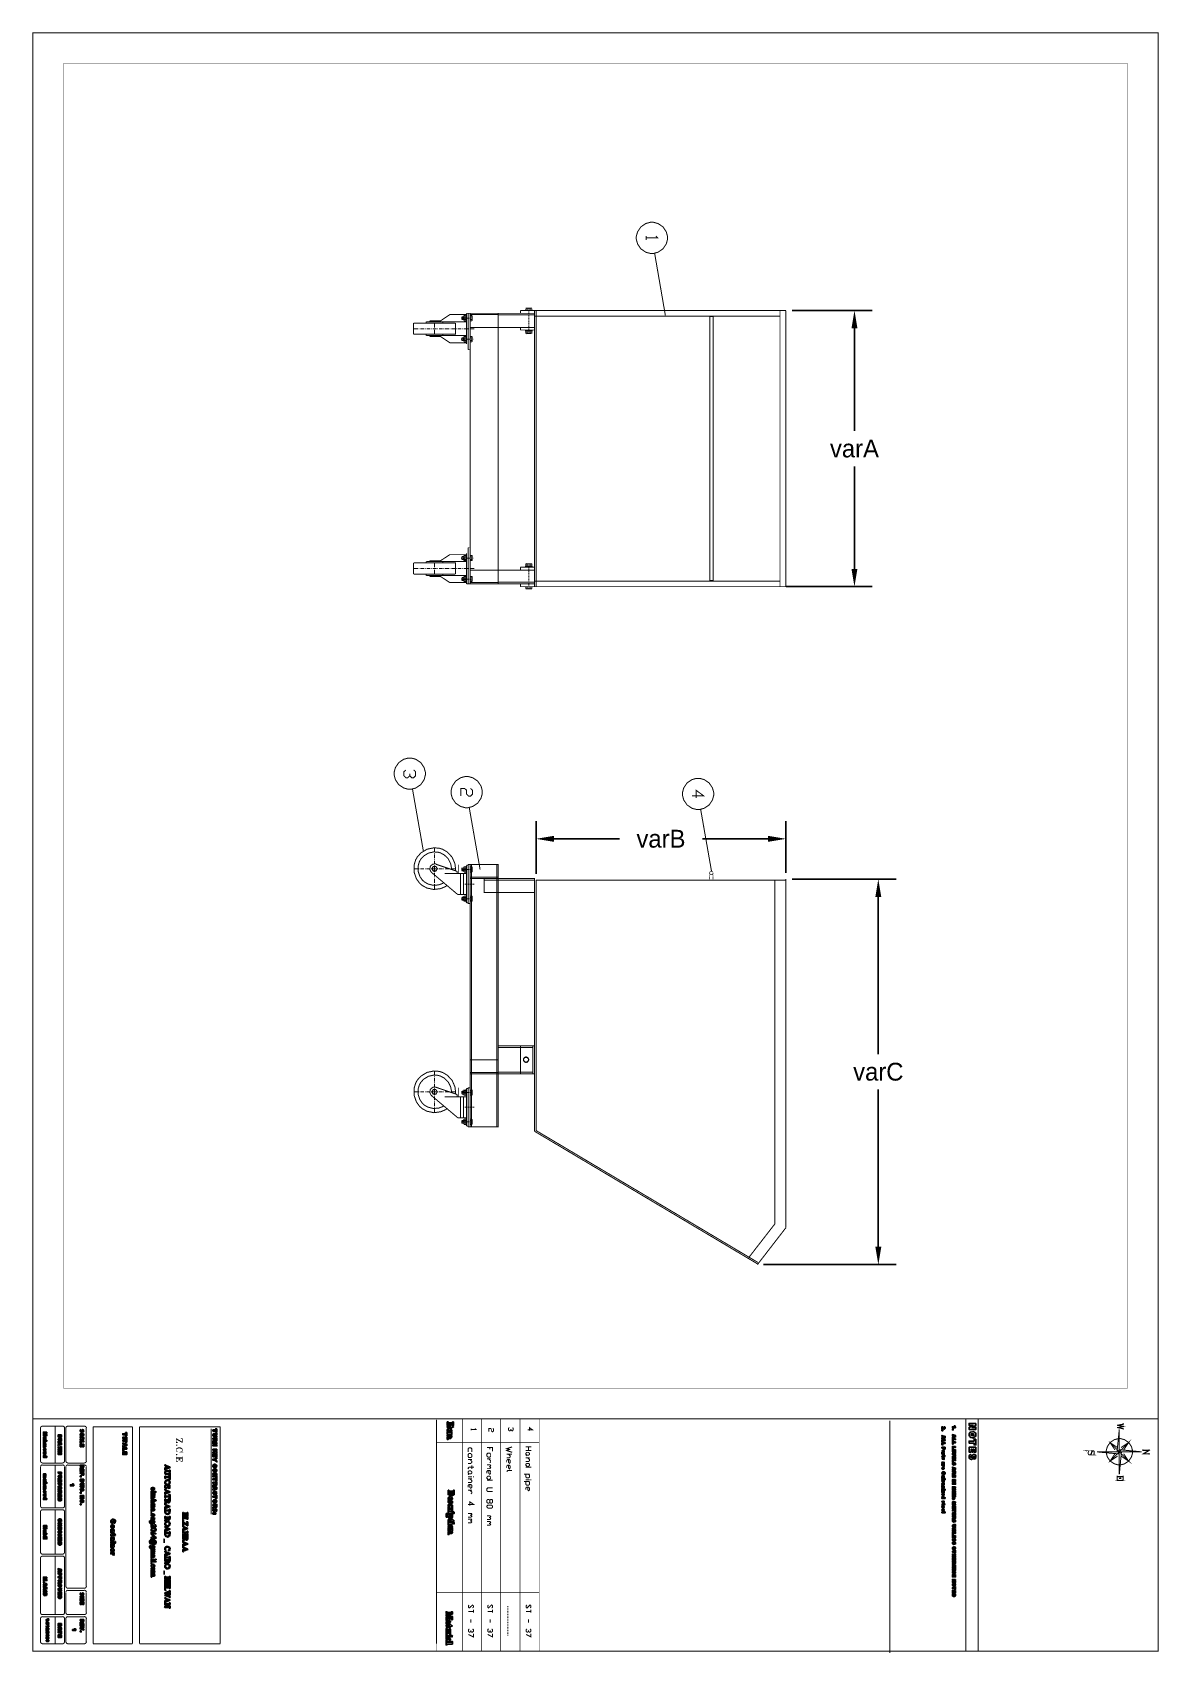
# Model space of a CAD drawing. Extents: x 0.2 to 11.6, y 0 to 16.4.
import ezdxf

# ---------------------------------------------------------------- set-up
doc = ezdxf.new("R2010")
doc.units = 0
doc.header["$MEASUREMENT"] = 0
doc.dimstyles.get("Standard").update_dxf_attribs({"dimtxt": 0.18, "dimasz": 0.18, "dimexe": 0.18, "dimexo": 0.0625, "dimgap": 0.09, "dimtad": 0, "dimtih": 1, "dimtoh": 1, "dimdec": 4, "dimzin": 0, "dimdsep": 46, "dimtxsty": 'Standard', "dimcen": 0.09, "dimadec": 0, "dimazin": 0, "dimtfac": 1, "dimtdec": 4, "dimtofl": 0, "dimtmove": 0, "dimatfit": 3, "dimfxl": 1, "dimtolj": 1, "dimtzin": 0, "dimarcsym": 0})

msp = doc.modelspace()

# ---------------------------------------------------------------- blocks, each defined once
blk = doc.blocks.new('*D1')
at = {"color": 0, "linetype": 'Continuous', "lineweight": -2, "transparency": 16777216}
for p, q in [((7.854, 13.595), (8.664, 13.595)), ((8.484, 13.415), (8.484, 12.38)), ((8.484, 10.985), (8.484, 12.02)), ((7.794, 10.805), (8.664, 10.805))]:
    blk.add_line(p, q, dxfattribs=at)
at = {"color": 0, "linetype": 'Continuous', "transparency": 16777216}
for points in [[(8.454, 13.415), (8.514, 13.415), (8.484, 13.595)], [(8.454, 10.985), (8.514, 10.985), (8.484, 10.805)]]:
    blk.add_solid(points, dxfattribs=at)
at = {"layer": 'Defpoints', "color": 0, "linetype": 'Continuous', "transparency": 16777216}
for p in [(7.792, 13.595), (7.732, 10.805), (8.484, 10.805)]:
    blk.add_point(p, dxfattribs=at)
at = {"color": 0, "linetype": 'Continuous', "transparency": 16777216, "insert": (8.484, 12.2), "char_height": 0.18, "attachment_point": 5}
blk.add_mtext('\\A1;varA', dxfattribs=at)
blk = doc.blocks.new('*D2')
at = {"color": 0, "linetype": 'Continuous', "lineweight": -2, "transparency": 16777216}
for p, q in [((5.267, 7.902), (5.267, 8.437)), ((7.792, 7.912), (7.792, 8.437)), ((5.447, 8.257), (6.109, 8.257)), ((7.612, 8.257), (6.949, 8.257))]:
    blk.add_line(p, q, dxfattribs=at)
at = {"color": 0, "linetype": 'Continuous', "transparency": 16777216}
for points in [[(5.447, 8.287), (5.447, 8.227), (5.267, 8.257)], [(7.612, 8.287), (7.612, 8.227), (7.792, 8.257)]]:
    blk.add_solid(points, dxfattribs=at)
at = {"layer": 'Defpoints', "color": 0, "linetype": 'Continuous', "transparency": 16777216}
for p in [(7.792, 8.257), (5.267, 7.84), (7.792, 7.85)]:
    blk.add_point(p, dxfattribs=at)
at = {"color": 0, "linetype": 'Continuous', "transparency": 16777216, "insert": (6.529, 8.257), "char_height": 0.18, "attachment_point": 5}
blk.add_mtext('\\A1;varB', dxfattribs=at)
blk = doc.blocks.new('*D3')
at = {"color": 0, "linetype": 'Continuous', "lineweight": -2, "transparency": 16777216}
for p, q in [((7.854, 7.85), (8.905, 7.85)), ((8.725, 7.67), (8.725, 6.083)), ((8.725, 4.135), (8.725, 5.723)), ((7.566, 3.955), (8.905, 3.955))]:
    blk.add_line(p, q, dxfattribs=at)
at = {"color": 0, "linetype": 'Continuous', "transparency": 16777216}
for points in [[(8.695, 7.67), (8.755, 7.67), (8.725, 7.85)], [(8.695, 4.135), (8.755, 4.135), (8.725, 3.955)]]:
    blk.add_solid(points, dxfattribs=at)
at = {"layer": 'Defpoints', "color": 0, "linetype": 'Continuous', "transparency": 16777216}
for p in [(7.792, 7.85), (7.503, 3.955), (8.725, 3.955)]:
    blk.add_point(p, dxfattribs=at)
at = {"color": 0, "linetype": 'Continuous', "transparency": 16777216, "insert": (8.725, 5.903), "char_height": 0.18, "attachment_point": 5}
blk.add_mtext('\\A1;varC', dxfattribs=at)

# ---------------------------------------------------------------- dimensions: what is measured, and where the dimension line sits
at = {"linetype": 'Continuous'}
for base, p1, p2, text, picture, middle in [((8.48412, 10.805), (7.79167, 13.595), (7.73167, 10.805), 'varA', '*D1', (8.48412, 12.2)), ((8.725138, 3.95503), (7.79167, 7.84999), (7.50331, 3.95503), 'varC', '*D3', (8.725138, 5.90251))]:
    dim = msp.add_linear_dim(base=base, p1=p1, p2=p2, angle=90, text=text, dimstyle='Standard', dxfattribs=at)
    dim.commit()
    dim.dimension.update_dxf_attribs({"geometry": picture, "text_midpoint": middle})
dim = msp.add_linear_dim(base=(7.79167, 8.256729), p1=(5.26665, 7.84), p2=(7.79167, 7.84999), text='varB', dimstyle='Standard', dxfattribs=at)
dim.commit()
dim.dimension.update_dxf_attribs({"geometry": '*D2', "text_midpoint": (6.52916, 8.256729)})

# ---------------------------------------------------------------- linework, layer by layer
at = {"color": 0}
for points, const_width in [([(11.5517, 0.04834), (11.5517, 16.4), (0.183322, 16.4), (0.183322, 0.04834), (11.5517, 0.04834)], 0.01), ([(0.491644, 16.0917), (11.2433, 16.0917), (11.2433, 2.70665), (0.491644, 2.70665), (0.491644, 16.0917)], 0.005), ([(6.4375, 14.1717), (6.45285, 14.1717), (6.49881, 14.184), (6.54889, 14.2178), (6.58263, 14.2679), (6.595, 14.3139), (6.595, 14.3292), (6.595, 14.3444), (6.58263, 14.3904), (6.54889, 14.4406), (6.49881, 14.4743), (6.45285, 14.4867), (6.4375, 14.4867), (6.42219, 14.4867), (6.37625, 14.4743), (6.32617, 14.4406), (6.29243, 14.3904), (6.28, 14.3444), (6.28, 14.3292), (6.28, 14.3139), (6.29243, 14.2679), (6.32617, 14.2178), (6.37625, 14.184), (6.42219, 14.1717), (6.4375, 14.1717)], 0.01), ([(3.99083, 8.75836), (4.00618, 8.75836), (4.05214, 8.77078), (4.10221, 8.80447), (4.13596, 8.85454), (4.14833, 8.90056), (4.14833, 8.91585), (4.14833, 8.93121), (4.13596, 8.97715), (4.10221, 9.02724), (4.05214, 9.06099), (4.00618, 9.07335), (3.99083, 9.07335), (3.97553, 9.07335), (3.92958, 9.06099), (3.8795, 9.02724), (3.84576, 8.97715), (3.83333, 8.93121), (3.83333, 8.91585), (3.83333, 8.90056), (3.84576, 8.85454), (3.8795, 8.80447), (3.92958, 8.77078), (3.97553, 8.75836), (3.99083, 8.75836)], 0.01), ([(4.56581, 8.57167), (4.58117, 8.57167), (4.62717, 8.5841), (4.67719, 8.61783), (4.71094, 8.66792), (4.72331, 8.71386), (4.72331, 8.72917), (4.72331, 8.74451), (4.71094, 8.79047), (4.67719, 8.84056), (4.62717, 8.87429), (4.58117, 8.88667), (4.56581, 8.88667), (4.55051, 8.88667), (4.50456, 8.87429), (4.45449, 8.84056), (4.42074, 8.79047), (4.40831, 8.74451), (4.40831, 8.72917), (4.40831, 8.71386), (4.42074, 8.66792), (4.45449, 8.61783), (4.50456, 8.5841), (4.55051, 8.57167), (4.56581, 8.57167)], 0.01), ([(6.90419, 8.55333), (6.91954, 8.55333), (6.9655, 8.56575), (7.01557, 8.5995), (7.04932, 8.64958), (7.06168, 8.69553), (7.06168, 8.71083), (7.06168, 8.72618), (7.04932, 8.77214), (7.01557, 8.82221), (6.9655, 8.85596), (6.91954, 8.86833), (6.90419, 8.86833), (6.88889, 8.86833), (6.84289, 8.85596), (6.79281, 8.82221), (6.75911, 8.77214), (6.74669, 8.72618), (6.74669, 8.71083), (6.74669, 8.69553), (6.75911, 8.64958), (6.79281, 8.5995), (6.84289, 8.56575), (6.88889, 8.55333), (6.90419, 8.55333)], 0.01), ([(4.24251, 7.93164), (4.24681, 7.93164), (4.2596, 7.93875), (4.26665, 7.95161), (4.26665, 7.95583), (4.26665, 7.96013), (4.2596, 7.97293), (4.24681, 7.97999), (4.24251, 7.97999), (4.23828, 7.97999), (4.22542, 7.97293), (4.21832, 7.96013), (4.21832, 7.95583), (4.21832, 7.95161), (4.22542, 7.93875), (4.23828, 7.93164), (4.24251, 7.93164)], 0.01), ([(4.60167, 5.34831), (4.88336, 5.34831), (4.88336, 7.99669), (4.60167, 7.99669), (4.60167, 5.34831)], 0.01), ([(4.74333, 7.85667), (5.25, 7.85667), (5.25, 7.715), (4.74333, 7.715), (4.74333, 7.85667)], 0.01), ([(5.16585, 6.00168), (5.17014, 6.00168), (5.18294, 6.00879), (5.19, 6.0216), (5.19, 6.02582), (5.19, 6.03011), (5.18294, 6.04297), (5.17014, 6.05003), (5.16585, 6.05003), (5.16162, 6.05003), (5.14876, 6.04297), (5.14165, 6.03011), (5.14165, 6.02582), (5.14165, 6.0216), (5.14876, 6.00879), (5.16162, 6.00168), (5.16585, 6.00168)], 0.01), ([(4.24251, 5.67665), (4.24681, 5.67665), (4.2596, 5.68375), (4.26665, 5.69661), (4.26665, 5.70085), (4.26665, 5.70514), (4.2596, 5.71793), (4.24681, 5.72499), (4.24251, 5.72499), (4.23828, 5.72499), (4.22542, 5.71793), (4.21832, 5.70514), (4.21832, 5.70085), (4.21832, 5.69661), (4.22542, 5.68375), (4.23828, 5.67665), (4.24251, 5.67665)], 0.01), ([(1.63997, 2.13336), (1.63667, 2.13499), (1.63336, 2.13499), (1.62999, 2.13336), (1.62999, 2.12999), (1.63336, 2.12668), (1.63667, 2.12668), (1.63997, 2.12999), (1.63997, 2.13336)], 0.005), ([(1.63667, 2.13336), (1.63336, 2.13336), (1.63336, 2.12999), (1.63667, 2.12999), (1.63667, 2.13336)], 0.005), ([(11.1608, 1.93164), (11.1737, 1.93164), (11.2124, 1.94211), (11.2546, 1.97049), (11.2829, 2.01264), (11.2933, 2.05132), (11.2933, 2.06418), (11.2933, 2.0771), (11.2829, 2.11578), (11.2546, 2.15788), (11.2124, 2.18631), (11.1737, 2.19667), (11.1608, 2.19667), (11.1479, 2.19667), (11.1093, 2.18631), (11.0672, 2.15788), (11.0387, 2.11578), (11.0283, 2.0771), (11.0283, 2.06418), (11.0283, 2.05132), (11.0387, 2.01264), (11.0672, 1.97049), (11.1093, 1.94211), (11.1479, 1.93164), (11.1608, 1.93164)], 0.01), ([(1.63997, 2.03836), (1.63667, 2.03999), (1.63336, 2.03999), (1.62999, 2.03836), (1.62999, 2.035), (1.63336, 2.03168), (1.63667, 2.03168), (1.63997, 2.035), (1.63997, 2.03836)], 0.005), ([(1.63667, 2.03836), (1.63336, 2.03836), (1.63336, 2.035), (1.63667, 2.035), (1.63667, 2.03836)], 0.005)]:
    msp.add_lwpolyline(points, close=True, dxfattribs=dict(at, const_width=const_width))
at = {"color": 6}
for points, const_width in [([(6.47667, 14.3483), (6.49669, 14.3283), (6.37831, 14.3283)], 0.01), ([(6.37831, 14.3483), (6.37831, 14.3083)], 0.01), ([(5.25, 13.595), (5.10835, 13.595)], 0.01), ([(5.25, 13.595), (5.25, 13.5667), (5.10835, 13.5667)], 0.01), ([(5.10835, 13.595), (5.10835, 13.5667)], 0.01), ([(7.79167, 13.595), (5.25, 13.595)], 0.01), ([(5.25, 10.805), (5.25, 13.595)], 0.01), ([(5.26665, 10.805), (5.26665, 13.595)], 0.01), ([(6.05664, 13.595), (5.75999, 13.595)], 0.01), ([(7.73167, 10.805), (7.73167, 13.595)], 0.01), ([(7.79167, 10.805), (7.79167, 13.595)], 0.01), ([(4.45167, 13.4683), (4.03, 13.4683)], 0.01), ([(4.45167, 13.4683), (4.45167, 13.355), (4.03, 13.355)], 0.01), ([(4.03, 13.355), (4.03, 13.4683)], 0.01), ([(4.565, 13.4817), (4.15668, 13.4817)], 0.01), ([(4.15668, 13.4683), (4.15668, 13.4817)], 0.01), ([(4.19336, 13.4817), (4.19336, 13.49)], 0.01), ([(4.30165, 13.49), (4.19336, 13.49)], 0.01), ([(4.565, 13.5533), (4.39501, 13.5533), (4.28836, 13.4817)], 0.01), ([(4.32497, 13.4683), (4.32497, 13.4817)], 0.01), ([(4.565, 13.5667), (4.565, 13.2567)], 0.01), ([(4.565, 13.5667), (4.565, 13.2567)], 0.01), ([(4.60167, 13.5667), (4.565, 13.5667)], 0.01), ([(4.58003, 13.5667), (4.58003, 13.2)], 0.01), ([(4.60167, 13.5667), (4.60167, 13.2)], 0.01), ([(5.17665, 13.425), (5.17665, 13.43)], 0.01), ([(5.21001, 13.425), (5.21001, 13.43)], 0.01), ([(7.73167, 13.5384), (5.25, 13.5384)], 0.01), ([(7.02165, 10.8666), (7.02165, 13.5333)], 0.01), ([(7.05501, 13.5333), (7.02165, 13.5333)], 0.01), ([(7.05501, 10.8666), (7.05501, 13.5333)], 0.01), ([(4.15668, 13.355), (4.15668, 13.3417)], 0.01), ([(4.565, 13.3417), (4.15668, 13.3417)], 0.01), ([(4.19336, 13.3417), (4.19336, 13.3333)], 0.01), ([(4.30165, 13.3333), (4.19336, 13.3333)], 0.01), ([(4.565, 13.27), (4.39501, 13.27), (4.28836, 13.3417)], 0.01), ([(4.32497, 13.355), (4.32497, 13.3417)], 0.01), ([(5.25, 13.425), (5.10835, 13.425)], 0.01), ([(5.10835, 13.425), (5.10835, 13.3983)], 0.01), ([(5.25, 13.3983), (5.10835, 13.3983)], 0.01), ([(5.17665, 13.36), (5.17333, 13.36)], 0.01), ([(5.25, 13.425), (5.25, 13.3983)], 0.01), ([(4.60167, 13.2), (4.58003, 13.2)], 0.005), ([(4.565, 10.8333), (4.565, 11.1433)], 0.01), ([(4.565, 10.8333), (4.565, 11.1433)], 0.01), ([(4.58003, 10.8333), (4.58003, 11.2)], 0.01), ([(4.60167, 11.2), (4.58003, 11.2)], 0.005), ([(4.60167, 10.8333), (4.60167, 11.2)], 0.01), ([(4.45167, 10.9316), (4.45167, 11.045), (4.03, 11.045)], 0.01), ([(4.03, 11.045), (4.03, 10.9316)], 0.01), ([(4.565, 11.0583), (4.15668, 11.0583)], 0.01), ([(4.15668, 11.045), (4.15668, 11.0583)], 0.01), ([(4.30165, 11.0667), (4.19336, 11.0667)], 0.01), ([(4.19336, 11.0583), (4.19336, 11.0667)], 0.01), ([(4.565, 11.1283), (4.39501, 11.1283), (4.28836, 11.0583)], 0.01), ([(4.32497, 11.045), (4.32497, 11.0583)], 0.01), ([(5.25, 11.0017), (5.10835, 11.0017)], 0.01), ([(5.10835, 10.9733), (5.10835, 11.0017)], 0.01), ([(5.25, 10.9733), (5.10835, 10.9733)], 0.01), ([(5.17665, 11.04), (5.17333, 11.04)], 0.01), ([(5.17665, 10.9733), (5.17665, 10.97)], 0.01), ([(5.21001, 10.9733), (5.21001, 10.97)], 0.01), ([(5.25, 10.9733), (5.25, 11.0017)], 0.01), ([(4.45167, 10.9316), (4.03, 10.9316)], 0.01), ([(4.15668, 10.9316), (4.15668, 10.9167)], 0.01), ([(4.565, 10.9167), (4.15668, 10.9167)], 0.01), ([(4.19336, 10.9167), (4.19336, 10.9083)], 0.01), ([(4.30165, 10.9083), (4.19336, 10.9083)], 0.01), ([(4.565, 10.8467), (4.39501, 10.8467), (4.28836, 10.9167)], 0.01), ([(4.32497, 10.9316), (4.32497, 10.9167)], 0.01), ([(4.60167, 10.8333), (4.565, 10.8333)], 0.01), ([(5.25, 10.805), (5.25, 10.8333), (5.10835, 10.8333)], 0.01), ([(5.10835, 10.805), (5.10835, 10.8333)], 0.01), ([(7.73167, 10.8617), (5.25, 10.8617)], 0.01), ([(7.05501, 10.8666), (7.02165, 10.8666)], 0.01), ([(5.25, 10.805), (5.10835, 10.805)], 0.01), ([(7.79167, 10.805), (5.25, 10.805)], 0.01), ([(3.99001, 8.89501), (3.97168, 8.875), (3.95167, 8.875), (3.93164, 8.89501), (3.93164, 8.935), (3.95167, 8.95335)], 0.01), ([(4.03, 8.95335), (4.05003, 8.935), (4.05003, 8.89501), (4.03, 8.875), (4.00999, 8.875), (3.99001, 8.89501), (3.99001, 8.91499)], 0.01), ([(4.60499, 8.76665), (4.625, 8.74832), (4.625, 8.70833), (4.60499, 8.68832), (4.58501, 8.68832), (4.565, 8.70833), (4.565, 8.74832), (4.54497, 8.76665), (4.50667, 8.76665), (4.50667, 8.68832)], 0.01), ([(6.88336, 8.66997), (6.88336, 8.74832), (6.96164, 8.69), (6.84332, 8.69)], 0.01), ([(4.45231, 7.93528), (4.45404, 7.95307), (4.44694, 8.00754), (4.41846, 8.07206), (4.37028, 8.12358), (4.32297, 8.15153), (4.30593, 8.1569), (4.28896, 8.16228), (4.23415, 8.16656), (4.16515, 8.15196), (4.10476, 8.1155), (4.06765, 8.07497), (4.05886, 8.0594), (4.05013, 8.04389), (4.03461, 7.99115), (4.03467, 7.92062), (4.05789, 7.854), (4.0899, 7.80931), (4.10325, 7.79753), (4.11664, 7.78575), (4.1651, 7.75976), (4.2341, 7.74517), (4.30404, 7.75418), (4.35439, 7.77626), (4.36865, 7.78689)], 0.01), ([(4.41151, 7.94911), (4.41211, 7.96311), (4.40424, 8.00553), (4.3795, 8.05512), (4.34006, 8.09407), (4.30219, 8.11475), (4.28868, 8.11854), (4.27522, 8.1224), (4.23215, 8.12472), (4.17817, 8.11231), (4.13103, 8.08311), (4.10206, 8.05117), (4.09517, 8.03896), (4.08832, 8.02675), (4.07596, 7.9854), (4.07536, 7.93001), (4.09267, 7.87733), (4.11692, 7.84164), (4.12717, 7.83208), (4.13743, 7.82254), (4.17469, 7.80083), (4.22846, 7.78728), (4.28369, 7.79178), (4.32406, 7.80697), (4.33572, 7.81467)], 0.01), ([(4.2584, 8.00233), (4.25282, 8.00429), (4.22504, 8.00179), (4.20258, 7.98514), (4.19965, 7.97999), (4.19678, 7.97483), (4.19417, 7.94706), (4.20643, 7.92199), (4.21094, 7.91812)], 0.01), ([(4.47667, 7.69336), (4.21001, 7.91835)], 0.01), ([(4.47, 7.92833), (4.25667, 8)], 0.01), ([(4.565, 7.90668), (4.34332, 7.90668)], 0.01), ([(4.47, 7.90668), (4.47, 7.92833)], 0.01), ([(4.48503, 7.99669), (4.48503, 7.90668)], 0.01), ([(4.50499, 7.90668), (4.50499, 7.69336)], 0.01), ([(4.535, 7.90668), (4.535, 7.69336)], 0.01), ([(4.58003, 7.99001), (4.565, 7.99001)], 0.01), ([(4.565, 7.61003), (4.565, 7.99001)], 0.01), ([(4.60167, 7.99669), (4.58003, 7.99669)], 0.01), ([(4.58003, 7.60335), (4.58003, 7.99669)], 0.01), ([(4.60167, 7.60335), (4.60167, 7.99669)], 0.01), ([(4.88997, 7.85667), (4.88336, 7.85667)], 0.01), ([(5.25, 7.85667), (5.25, 5.30333)], 0.01), ([(5.26665, 7.84), (5.26665, 5.31), (7.50836, 3.97667)], 0.01), ([(7.68001, 7.84), (7.68001, 4.36664), (7.41499, 4.02501)], 0.01), ([(7.79167, 7.84999), (7.79167, 4.32835)], 0.01), ([(4.565, 7.69336), (4.47667, 7.69336)], 0.01), ([(4.58003, 7.61003), (4.565, 7.61003)], 0.01), ([(4.60167, 7.60335), (4.58003, 7.60335)], 0.01), ([(5.10835, 6.16499), (5.25, 6.16499)], 0.01), ([(5.10835, 5.88336), (5.25, 5.88336), (5.25, 6.16499)], 0.01), ([(5.10835, 6.16499), (5.10835, 5.88336)], 0.01), ([(5.25, 6.16499), (5.25, 5.88336)], 0.01), ([(4.45231, 5.68028), (4.45404, 5.69808), (4.44694, 5.75256), (4.41846, 5.81706), (4.37028, 5.8686), (4.32297, 5.89654), (4.30593, 5.90192), (4.28896, 5.90728), (4.23415, 5.91157), (4.16515, 5.89697), (4.10476, 5.86051), (4.06765, 5.81999), (4.05886, 5.80442), (4.05013, 5.7889), (4.03461, 5.73617), (4.03467, 5.66564), (4.05789, 5.59901), (4.0899, 5.55431), (4.10325, 5.54254), (4.11664, 5.53076), (4.1651, 5.50472), (4.2341, 5.49018), (4.30404, 5.49918), (4.35439, 5.52126), (4.36865, 5.5319)], 0.01), ([(4.41151, 5.69412), (4.41211, 5.70811), (4.40424, 5.75054), (4.3795, 5.80013), (4.34006, 5.83908), (4.30219, 5.85975), (4.28868, 5.86356), (4.27522, 5.8674), (4.23215, 5.86974), (4.17817, 5.85732), (4.13103, 5.82813), (4.10206, 5.79617), (4.09517, 5.7839), (4.08832, 5.77175), (4.07596, 5.73042), (4.07536, 5.67497), (4.09267, 5.62235), (4.11692, 5.58664), (4.12717, 5.5771), (4.13743, 5.56754), (4.17469, 5.54585), (4.22846, 5.53228), (4.28369, 5.53678), (4.32406, 5.55197), (4.33572, 5.55968)], 0.01), ([(4.2584, 5.74735), (4.25282, 5.74929), (4.22504, 5.74681), (4.20258, 5.73014), (4.19965, 5.72499), (4.19678, 5.71983), (4.19417, 5.69206), (4.20643, 5.66699), (4.21094, 5.66314)], 0.01), ([(4.47, 5.67333), (4.25667, 5.74669)], 0.01), ([(4.48503, 5.74164), (4.48503, 5.65169)], 0.01), ([(4.58003, 5.73503), (4.565, 5.73503)], 0.01), ([(4.565, 5.35499), (4.565, 5.73503)], 0.01), ([(4.60167, 5.74164), (4.58003, 5.74164)], 0.01), ([(4.58003, 5.34831), (4.58003, 5.74164)], 0.01), ([(4.60167, 5.34831), (4.60167, 5.74164)], 0.01), ([(4.47667, 5.43832), (4.21001, 5.66336)], 0.01), ([(4.565, 5.65169), (4.34332, 5.65169)], 0.01), ([(4.47, 5.65169), (4.47, 5.67333)], 0.01), ([(4.50499, 5.65169), (4.50499, 5.43832)], 0.01), ([(4.535, 5.65169), (4.535, 5.43832)], 0.01), ([(4.565, 5.43832), (4.47667, 5.43832)], 0.01), ([(4.58003, 5.35499), (4.565, 5.35499)], 0.01), ([(4.60167, 5.34831), (4.58003, 5.34831)], 0.01), ([(5.25, 5.30333), (7.50836, 3.96001)], 0.01), ([(7.50331, 3.95503), (7.79167, 4.32835)], 0.01), ([(4.65001, 2.29833), (4.65831, 2.28999), (4.61003, 2.28999)], 0.01), ([(4.61003, 2.29833), (4.61003, 2.28168)], 0.01), ([(4.83003, 2.30003), (4.83832, 2.29167), (4.83832, 2.27501), (4.83003, 2.26665), (4.82335, 2.26665), (4.815, 2.27501), (4.815, 2.29167), (4.80664, 2.30003), (4.78999, 2.30003), (4.78999, 2.26665)], 0.01), ([(5.01335, 2.285), (5.00499, 2.27669), (4.99669, 2.27669), (4.98833, 2.285), (4.98833, 2.30003), (4.99669, 2.30832)], 0.01), ([(5.03, 2.30832), (5.03668, 2.30003), (5.03668, 2.285), (5.03, 2.27669), (5.02165, 2.27669), (5.01335, 2.285), (5.01335, 2.29335)], 0.01), ([(5.19997, 2.27669), (5.19997, 2.30832), (5.23167, 2.285), (5.18332, 2.285)], 0.01), ([(4.61833, 2.06332), (4.61833, 2.09332), (4.60835, 2.10335), (4.58832, 2.10335), (4.58003, 2.09332), (4.58003, 2.06332)], 0.01), ([(4.58003, 1.98665), (4.61833, 1.98665)], 0.01), ([(4.59831, 1.98665), (4.61833, 1.96669), (4.61833, 1.95665), (4.60835, 1.94667), (4.58003, 1.94667)], 0.01), ([(4.77001, 2.10835), (4.82835, 2.10835), (4.82835, 2.06836)], 0.01), ([(4.77001, 1.99164), (4.80832, 1.99164)], 0.01), ([(4.78999, 1.99164), (4.80832, 1.97168), (4.80832, 1.96164), (4.80003, 1.95167)], 0.01), ([(4.80003, 2.10835), (4.80003, 2.08832)], 0.01), ([(5.02501, 2.11333), (4.97, 2.095), (4.99832, 2.08664), (4.97, 2.07667), (5.02501, 2.05832)], 0.01), ([(4.97, 2.03999), (5.02501, 2.03999)], 0.01), ([(4.98833, 2.03999), (5.00667, 2.02165), (5.00667, 2.01167), (4.99832, 2.00331), (4.97, 2.00331)], 0.01), ([(4.98833, 1.98503), (4.98833, 1.95665), (4.99832, 1.94667), (5.00667, 1.95665), (5.00667, 1.97499), (4.99832, 1.98503), (4.97999, 1.98503), (4.97, 1.97499), (4.97, 1.95665)], 0.01), ([(5.16336, 2.11333), (5.22, 2.11333)], 0.01), ([(5.22, 2.07667), (5.16336, 2.07667)], 0.01), ([(5.17333, 2.03), (5.16336, 2.02165)], 0.01), ([(5.16336, 2.00331), (5.20167, 2.00331)], 0.01), ([(5.18332, 2.00331), (5.20167, 1.98503), (5.20167, 1.97499), (5.19168, 1.965), (5.16336, 1.965)], 0.01), ([(5.19168, 2.11333), (5.19168, 2.07667)], 0.01), ([(4.63835, 1.90831), (4.58832, 1.90831), (4.58003, 1.89833), (4.58832, 1.88997)], 0.01), ([(4.58832, 1.84), (4.58003, 1.83165)], 0.01), ([(4.58003, 1.81168), (4.61833, 1.81168)], 0.01), ([(4.61833, 1.92833), (4.61833, 1.88997)], 0.01), ([(4.62831, 1.81168), (4.63835, 1.81168)], 0.01), ([(4.77001, 1.93332), (4.80832, 1.93332)], 0.01), ([(4.80003, 1.91336), (4.80832, 1.90332), (4.80003, 1.89333), (4.77001, 1.89333)], 0.01), ([(4.78999, 1.875), (4.78999, 1.845), (4.80003, 1.83501), (4.80832, 1.845), (4.80832, 1.86501), (4.80003, 1.875), (4.78, 1.875), (4.77001, 1.86501), (4.77001, 1.845)], 0.01), ([(4.80003, 1.93332), (4.80832, 1.92333), (4.80003, 1.91336), (4.78999, 1.91336)], 0.01), ([(4.98833, 1.92833), (4.98833, 1.90169), (4.99832, 1.89165), (5.00667, 1.90169), (5.00667, 1.91997), (4.99832, 1.92833), (4.97999, 1.92833), (4.97, 1.91997), (4.97, 1.90169)], 0.01), ([(5.02501, 1.87332), (4.97999, 1.87332), (4.97, 1.86333)], 0.01), ([(5.14501, 1.83664), (5.20167, 1.83664)], 0.01), ([(5.22, 1.91), (5.16336, 1.91)], 0.01), ([(5.19168, 1.83664), (5.20167, 1.82667), (5.20167, 1.80832), (5.19168, 1.80003), (5.17333, 1.80003), (5.16336, 1.80832), (5.16336, 1.83664)], 0.01), ([(4.58003, 1.79167), (4.61833, 1.79167)], 0.01), ([(4.59831, 1.79167), (4.61833, 1.77333), (4.61833, 1.76335), (4.60835, 1.75331), (4.58003, 1.75331)], 0.01), ([(4.59831, 1.73335), (4.59831, 1.70503), (4.60835, 1.69499), (4.61833, 1.70503), (4.61833, 1.72331), (4.60835, 1.73335), (4.58832, 1.73335), (4.58003, 1.72331), (4.58003, 1.70503)], 0.01), ([(4.58003, 1.67503), (4.61833, 1.67503)], 0.01), ([(4.59831, 1.67503), (4.61833, 1.65668), (4.61833, 1.64665), (4.60835, 1.63667)], 0.01), ([(4.82835, 1.77669), (4.77001, 1.77669)], 0.01), ([(4.82835, 1.69997), (4.78, 1.69997), (4.77001, 1.69), (4.77001, 1.66997), (4.78, 1.66168), (4.82835, 1.66168)], 0.01), ([(5.14501, 1.76335), (5.20167, 1.76335)], 0.01), ([(5.16336, 1.78168), (5.20167, 1.78168)], 0.01), ([(5.19168, 1.76335), (5.20167, 1.75331), (5.20167, 1.73503), (5.19168, 1.72499), (5.17333, 1.72499), (5.16336, 1.73503), (5.16336, 1.76335)], 0.01), ([(5.18332, 1.70665), (5.18332, 1.68001), (5.19168, 1.66997), (5.20167, 1.68001), (5.20167, 1.69835), (5.19168, 1.70665), (5.17333, 1.70665), (5.16336, 1.69835), (5.16336, 1.68001)], 0.01), ([(5.21001, 1.78168), (5.22, 1.78168)], 0.01), ([(4.59831, 1.52001), (4.59831, 1.55832), (4.63835, 1.53), (4.58003, 1.53)], 0.01), ([(4.80003, 1.55333), (4.78999, 1.54497), (4.78, 1.54497), (4.77001, 1.55333), (4.77001, 1.57335), (4.78, 1.58333), (4.78999, 1.58333), (4.80003, 1.57335), (4.80003, 1.55333), (4.80832, 1.54497), (4.81836, 1.54497), (4.82835, 1.55333), (4.82835, 1.57335), (4.81836, 1.58333), (4.80832, 1.58333), (4.80003, 1.57335)], 0.01), ([(4.58003, 1.44168), (4.61833, 1.44168)], 0.01), ([(4.60835, 1.42333), (4.61833, 1.41336), (4.60835, 1.40332), (4.58003, 1.40332)], 0.01), ([(4.58003, 1.38336), (4.61833, 1.38336)], 0.01), ([(4.60835, 1.36502), (4.61833, 1.35498), (4.60835, 1.345), (4.58003, 1.345)], 0.01), ([(4.60835, 1.44168), (4.61833, 1.43332), (4.60835, 1.42333), (4.59831, 1.42333)], 0.01), ([(4.60835, 1.38336), (4.61833, 1.375), (4.60835, 1.36502), (4.59831, 1.36502)], 0.01), ([(4.77001, 1.41835), (4.80832, 1.41835)], 0.01), ([(4.80003, 1.39833), (4.80832, 1.38835), (4.80003, 1.37831), (4.77001, 1.37831)], 0.01), ([(4.77001, 1.36003), (4.80832, 1.36003)], 0.01), ([(4.80003, 1.34001), (4.80832, 1.33002), (4.80003, 1.32167), (4.77001, 1.32167)], 0.01), ([(4.80003, 1.41835), (4.80832, 1.40831), (4.80003, 1.39833), (4.78999, 1.39833)], 0.01), ([(4.80003, 1.36003), (4.80832, 1.34999), (4.80003, 1.34001), (4.78999, 1.34001)], 0.01), ([(4.59169, 0.516656), (4.58333, 0.508356), (4.58333, 0.493326), (4.59169, 0.485026), (4.625, 0.516656), (4.63336, 0.508356), (4.63336, 0.493326), (4.625, 0.485026)], 0.01), ([(4.78668, 0.516656), (4.77832, 0.508356), (4.77832, 0.493326), (4.78668, 0.485026), (4.81836, 0.516656), (4.82667, 0.508356), (4.82667, 0.493326), (4.81836, 0.485026)], 0.01), ([(4.97835, 0.501682), (4.98665, 0.501682)], 0.01), ([(5.17503, 0.516656), (5.16667, 0.508356), (5.16667, 0.493326), (5.17503, 0.485026), (5.20665, 0.516656), (5.215, 0.508356), (5.215, 0.493326), (5.20665, 0.485026)], 0.01), ([(4.63336, 0.45166), (4.58333, 0.45166)], 0.01), ([(4.60835, 0.37169), (4.60835, 0.338325)], 0.01), ([(4.63336, 0.468317), (4.63336, 0.436686)], 0.01), ([(4.82667, 0.45166), (4.77832, 0.45166)], 0.01), ([(4.80165, 0.37169), (4.80165, 0.338325)], 0.01), ([(4.82667, 0.468317), (4.82667, 0.436686)], 0.01), ([(4.97835, 0.485026), (4.98665, 0.485026)], 0.01), ([(4.97835, 0.468317), (4.98665, 0.468317)], 0.01), ([(4.97835, 0.45166), (4.98665, 0.45166)], 0.01), ([(4.97835, 0.436686), (4.98665, 0.436686)], 0.01), ([(4.97835, 0.419976), (4.98665, 0.419976)], 0.01), ([(4.97835, 0.403321), (4.98665, 0.403321)], 0.01), ([(4.97835, 0.388346), (4.98665, 0.388346)], 0.01), ([(4.97835, 0.37169), (4.98665, 0.37169)], 0.01), ([(4.97835, 0.354981), (4.98665, 0.354981)], 0.01), ([(4.97835, 0.338325), (4.98665, 0.338325)], 0.01), ([(4.97835, 0.323351), (4.98665, 0.323351)], 0.01), ([(5.215, 0.45166), (5.16667, 0.45166)], 0.01), ([(5.19, 0.37169), (5.19, 0.338325)], 0.01), ([(5.215, 0.468317), (5.215, 0.436686)], 0.01), ([(4.60835, 0.25), (4.59999, 0.241644), (4.59169, 0.241644), (4.58333, 0.25), (4.58333, 0.266656), (4.59169, 0.275011)], 0.01), ([(4.63336, 0.226671), (4.63336, 0.19336), (4.58333, 0.218317)], 0.01), ([(4.625, 0.275011), (4.63336, 0.266656), (4.63336, 0.25), (4.625, 0.241644), (4.61664, 0.241644), (4.60835, 0.25), (4.60835, 0.258356)], 0.01), ([(4.80165, 0.25), (4.79497, 0.241644), (4.78668, 0.241644), (4.77832, 0.25), (4.77832, 0.266656), (4.78668, 0.275011)], 0.01), ([(4.82667, 0.226671), (4.82667, 0.19336), (4.77832, 0.218317)], 0.01), ([(4.81836, 0.275011), (4.82667, 0.266656), (4.82667, 0.25), (4.81836, 0.241644), (4.81, 0.241644), (4.80165, 0.25), (4.80165, 0.258356)], 0.01), ([(4.97835, 0.30664), (4.98665, 0.30664)], 0.01), ([(4.97835, 0.289985), (4.98665, 0.289985)], 0.01), ([(4.97835, 0.275011), (4.98665, 0.275011)], 0.01), ([(4.97835, 0.258356), (4.98665, 0.258356)], 0.01), ([(4.97835, 0.241644), (4.98665, 0.241644)], 0.01), ([(4.97835, 0.226671), (4.98665, 0.226671)], 0.01), ([(4.97835, 0.210015), (4.98665, 0.210015)], 0.01), ([(5.19, 0.25), (5.18332, 0.241644), (5.17503, 0.241644), (5.16667, 0.25), (5.16667, 0.266656), (5.17503, 0.275011)], 0.01), ([(5.215, 0.226671), (5.215, 0.19336), (5.16667, 0.218317)], 0.01), ([(5.20665, 0.275011), (5.215, 0.266656), (5.215, 0.25), (5.20665, 0.241644), (5.19835, 0.241644), (5.19, 0.25), (5.19, 0.258356)], 0.01)]:
    msp.add_lwpolyline(points, dxfattribs=dict(at, const_width=const_width))
at = {"color": 0}
for points, const_width in [([(6.465, 14.1733), (6.57335, 13.5467)], 0.01), ([(5.17888, 13.6171), (5.17774, 13.6181), (5.16401, 13.6181), (5.16282, 13.6171)], 0.01), ([(5.16336, 13.595), (5.16336, 13.615)], 0.01), ([(5.16997, 13.6183), (5.21669, 13.6183)], 0.01), ([(5.17833, 13.595), (5.17833, 13.615)], 0.01), ([(5.20969, 13.6172), (5.20719, 13.6182), (5.18115, 13.6182), (5.17865, 13.6172)], 0.01), ([(5.19336, 13.6183), (5.19336, 13.6133), (5.19336, 13.6117), (5.19336, 13.6083)], 0.01), ([(5.19336, 13.605), (5.19336, 13.6017)], 0.01), ([(5.19336, 13.5983), (5.19336, 13.595), (5.19336, 13.5933), (5.19336, 13.5883), (5.19336, 13.5866), (5.19336, 13.5833)], 0.01), ([(5.20833, 13.595), (5.20833, 13.615)], 0.01), ([(5.22553, 13.6171), (5.22439, 13.6181), (5.21067, 13.6181), (5.20947, 13.6171)], 0.01), ([(5.22499, 13.595), (5.22499, 13.615)], 0.01), ([(5.25, 13.595), (5.25, 13.425)], 0.01), ([(4.24164, 13.4233), (4.24164, 13.4683)], 0.01), ([(4.51665, 13.5067), (4.51665, 13.5283), (4.52001, 13.5317)], 0.01), ([(4.51665, 13.5283), (4.53668, 13.5283)], 0.01), ([(4.52832, 13.5167), (4.52333, 13.5167), (4.52165, 13.5167), (4.51665, 13.5167)], 0.01), ([(4.51665, 13.5067), (4.52001, 13.5033), (4.53668, 13.5033)], 0.01), ([(4.51665, 13.5067), (4.53668, 13.5067)], 0.01), ([(4.52001, 13.5317), (4.53668, 13.5317)], 0.01), ([(4.52001, 13.5033), (4.52001, 13.5317)], 0.01), ([(4.53331, 13.5167), (4.53, 13.5167)], 0.01), ([(4.53668, 13.4983), (4.53668, 13.5367)], 0.01), ([(4.53999, 13.5167), (4.53668, 13.5167)], 0.01), ([(4.53907, 13.5443), (4.53831, 13.5433), (4.53831, 13.5317), (4.53907, 13.5307)], 0.01), ([(4.53907, 13.5059), (4.53831, 13.5049), (4.53831, 13.4934), (4.53907, 13.4924)], 0.01), ([(4.53836, 13.5433), (4.55664, 13.5433)], 0.01), ([(4.53836, 13.53), (4.55664, 13.53)], 0.01), ([(4.53836, 13.505), (4.55664, 13.505)], 0.01), ([(4.53836, 13.4916), (4.55664, 13.4916)], 0.01), ([(4.54058, 13.5303), (4.53988, 13.5282), (4.53988, 13.5068), (4.54058, 13.5047)], 0.01), ([(4.55832, 13.5167), (4.55501, 13.5167), (4.55333, 13.5167), (4.54833, 13.5167), (4.54665, 13.5167), (4.54167, 13.5167)], 0.01), ([(4.55778, 13.5047), (4.55854, 13.5068), (4.55854, 13.5282), (4.55778, 13.5303)], 0.01), ([(4.55931, 13.5307), (4.56011, 13.5317), (4.56011, 13.5433), (4.55931, 13.5443)], 0.01), ([(4.55931, 13.4924), (4.56011, 13.4934), (4.56011, 13.5049), (4.55931, 13.5059)], 0.01), ([(4.565, 13.4883), (4.56, 13.4883), (4.56, 13.5467)], 0.01), ([(4.56, 13.5467), (4.565, 13.5467)], 0.01), ([(4.56, 13.4983), (4.56, 13.5367)], 0.01), ([(4.565, 13.5167), (4.56168, 13.5167)], 0.01), ([(4.58333, 13.5167), (4.58003, 13.5167), (4.57835, 13.5167), (4.57335, 13.5167), (4.57167, 13.5167), (4.56668, 13.5167)], 0.01), ([(4.59, 13.5167), (4.58664, 13.5167)], 0.01), ([(4.60835, 13.5167), (4.60499, 13.5167), (4.60335, 13.5167), (4.59831, 13.5167), (4.59668, 13.5167), (4.59332, 13.5167)], 0.01), ([(4.88336, 13.5667), (4.60167, 13.5667), (4.60167, 10.8333), (4.88336, 10.8333), (4.88336, 13.5667), (4.88336, 13.425), (5.25, 13.425)], 0.01), ([(4.60167, 13.5667), (4.88336, 13.5667), (4.88336, 13.425)], 0.01), ([(4.88336, 13.5533), (4.60167, 13.5533)], 0.01), ([(4.60167, 13.5433), (4.62001, 13.5433)], 0.01), ([(4.60167, 13.53), (4.62001, 13.53)], 0.01), ([(4.60167, 13.505), (4.62001, 13.505)], 0.01), ([(4.60167, 13.4916), (4.62001, 13.4916)], 0.01), ([(4.61501, 13.5167), (4.61165, 13.5167)], 0.01), ([(4.62169, 13.5167), (4.61833, 13.5167)], 0.01), ([(4.61942, 13.5047), (4.62017, 13.5068), (4.62017, 13.5282), (4.61942, 13.5303)], 0.01), ([(4.62099, 13.5307), (4.62181, 13.5317), (4.62181, 13.5433), (4.62099, 13.5443)], 0.01), ([(4.62099, 13.4924), (4.62181, 13.4934), (4.62181, 13.5049), (4.62099, 13.5059)], 0.01), ([(4.62169, 13.4983), (4.62169, 13.5367)], 0.01), ([(4.88336, 13.5667), (5.25, 13.5667), (5.25, 13.425), (4.88336, 13.425)], 0.01), ([(4.88336, 13.55), (5.25, 13.55)], 0.01), ([(5.19336, 13.58), (5.19336, 13.5767)], 0.01), ([(5.19336, 13.5733), (5.19336, 13.57), (5.19336, 13.5684), (5.19336, 13.5633), (5.19336, 13.5617), (5.19336, 13.5583)], 0.01), ([(5.19336, 13.555), (5.19336, 13.5517)], 0.01), ([(5.19336, 13.5483), (5.19336, 13.545), (5.19336, 13.5433), (5.19336, 13.5384), (5.19336, 13.5367), (5.19336, 13.5333)], 0.01), ([(5.19336, 13.53), (5.19336, 13.5267)], 0.01), ([(5.19336, 13.5233), (5.19336, 13.52), (5.19336, 13.5183), (5.19336, 13.5133), (5.19336, 13.5117), (5.19336, 13.5067)], 0.01), ([(5.19336, 13.505), (5.19336, 13.5017)], 0.01), ([(5.19336, 13.4983), (5.19336, 13.495)], 0.01), ([(5.19336, 13.4933), (5.19336, 13.4883), (5.19336, 13.4867), (5.19336, 13.4817), (5.19336, 13.48), (5.19336, 13.4767)], 0.01), ([(5.19336, 13.4733), (5.19336, 13.47)], 0.01), ([(5.19336, 13.4683), (5.19336, 13.4633), (5.19336, 13.4616), (5.19336, 13.4567), (5.19336, 13.455), (5.19336, 13.4517)], 0.01), ([(5.19336, 13.4483), (5.19336, 13.445)], 0.01), ([(5.19336, 13.4417), (5.19336, 13.4383), (5.19336, 13.4367), (5.19336, 13.4316), (5.19336, 13.43), (5.19336, 13.4267)], 0.01), ([(4.07335, 13.4117), (4.03, 13.4117)], 0.01), ([(4.08832, 13.4117), (4.08165, 13.4117)], 0.01), ([(4.13667, 13.4117), (4.09668, 13.4117)], 0.01), ([(4.15169, 13.4117), (4.14333, 13.4117)], 0.01), ([(4.19835, 13.4117), (4.16, 13.4117)], 0.01), ([(4.21332, 13.4117), (4.20665, 13.4117)], 0.01), ([(4.26167, 13.4117), (4.22168, 13.4117)], 0.01), ([(4.24164, 13.4083), (4.24164, 13.415)], 0.01), ([(4.24164, 13.355), (4.24164, 13.4)], 0.01), ([(4.27669, 13.4117), (4.26833, 13.4117)], 0.01), ([(4.32335, 13.4117), (4.285, 13.4117)], 0.01), ([(4.34, 13.4117), (4.33165, 13.4117)], 0.01), ([(4.38667, 13.4117), (4.34668, 13.4117)], 0.01), ([(4.40169, 13.4117), (4.39501, 13.4117)], 0.01), ([(4.44835, 13.4117), (4.41, 13.4117)], 0.01), ([(4.465, 13.4117), (4.45665, 13.4117)], 0.01), ([(4.51167, 13.4117), (4.47331, 13.4117)], 0.01), ([(4.52501, 13.3066), (4.52165, 13.3066), (4.52001, 13.3066), (4.51497, 13.3066), (4.51335, 13.3066), (4.50836, 13.3066)], 0.01), ([(4.51665, 13.3167), (4.52001, 13.32), (4.53668, 13.32)], 0.01), ([(4.51665, 13.3167), (4.51665, 13.295), (4.52001, 13.2917)], 0.01), ([(4.51665, 13.3167), (4.53668, 13.3167)], 0.01), ([(4.51665, 13.295), (4.53668, 13.295)], 0.01), ([(4.52669, 13.4117), (4.52001, 13.4117)], 0.01), ([(4.52001, 13.32), (4.52001, 13.2917)], 0.01), ([(4.52001, 13.2917), (4.53668, 13.2917)], 0.01), ([(4.53168, 13.3066), (4.52832, 13.3066)], 0.01), ([(4.57497, 13.4117), (4.535, 13.4117)], 0.01), ([(4.55003, 13.3066), (4.54665, 13.3066), (4.54497, 13.3066), (4.53999, 13.3066), (4.53836, 13.3066), (4.535, 13.3066)], 0.01), ([(4.53668, 13.325), (4.53668, 13.2867)], 0.01), ([(4.53907, 13.3326), (4.53831, 13.3316), (4.53831, 13.3201), (4.53907, 13.3191)], 0.01), ([(4.53907, 13.2943), (4.53831, 13.2933), (4.53831, 13.2817), (4.53907, 13.2807)], 0.01), ([(4.53836, 13.3317), (4.55664, 13.3317)], 0.01), ([(4.53836, 13.3184), (4.55664, 13.3184)], 0.01), ([(4.53836, 13.2933), (4.55664, 13.2933)], 0.01), ([(4.53836, 13.28), (4.55664, 13.28)], 0.01), ([(4.54058, 13.3203), (4.53988, 13.3182), (4.53988, 13.2968), (4.54058, 13.2948)], 0.01), ([(4.55664, 13.3066), (4.55333, 13.3066)], 0.01), ([(4.55778, 13.2948), (4.55854, 13.2968), (4.55854, 13.3182), (4.55778, 13.3203)], 0.01), ([(4.55931, 13.3191), (4.56011, 13.3201), (4.56011, 13.3316), (4.55931, 13.3326)], 0.01), ([(4.55931, 13.2807), (4.56011, 13.2817), (4.56011, 13.2933), (4.55931, 13.2943)], 0.01), ([(4.565, 13.335), (4.56, 13.335), (4.56, 13.2767), (4.565, 13.2767)], 0.01), ([(4.56, 13.325), (4.56, 13.2867)], 0.01), ([(4.57497, 13.3066), (4.57167, 13.3066), (4.56999, 13.3066), (4.565, 13.3066), (4.56332, 13.3066), (4.56, 13.3066)], 0.01), ([(4.58165, 13.3066), (4.57835, 13.3066)], 0.01), ([(4.59, 13.4117), (4.58165, 13.4117)], 0.01), ([(4.60167, 13.3066), (4.59668, 13.3066), (4.595, 13.3066), (4.59, 13.3066), (4.58832, 13.3066), (4.58501, 13.3066)], 0.01), ([(4.64165, 13.4117), (4.59831, 13.4117)], 0.01), ([(4.88336, 13.425), (4.60167, 13.425)], 0.01), ([(4.60167, 13.3317), (4.62001, 13.3317)], 0.01), ([(4.60167, 13.3184), (4.62001, 13.3184)], 0.01), ([(4.60167, 13.2933), (4.62001, 13.2933)], 0.01), ([(4.60167, 13.28), (4.62001, 13.28)], 0.01), ([(4.60667, 13.3066), (4.60335, 13.3066)], 0.01), ([(4.62668, 13.3066), (4.62169, 13.3066), (4.62001, 13.3066), (4.61501, 13.3066), (4.61333, 13.3066), (4.61003, 13.3066)], 0.01), ([(4.61942, 13.2948), (4.62017, 13.2968), (4.62017, 13.3182), (4.61942, 13.3203)], 0.01), ([(4.62099, 13.3191), (4.62181, 13.3201), (4.62181, 13.3316), (4.62099, 13.3326)], 0.01), ([(4.62099, 13.2807), (4.62181, 13.2817), (4.62181, 13.2933), (4.62099, 13.2943)], 0.01), ([(4.62169, 13.325), (4.62169, 13.2867)], 0.01), ([(4.63336, 13.3066), (4.62831, 13.3066)], 0.01), ([(5.16, 13.3983), (5.16, 13.39), (5.22835, 13.39), (5.22835, 13.3983)], 0.01), ([(5.17888, 13.3888), (5.17774, 13.3898), (5.16401, 13.3898), (5.16282, 13.3888)], 0.01), ([(5.16282, 13.3663), (5.16401, 13.3653), (5.17774, 13.3653), (5.17888, 13.3663)], 0.01), ([(5.16336, 13.365), (5.16336, 13.3883)], 0.01), ([(5.21669, 13.39), (5.16997, 13.39)], 0.01), ([(5.21669, 13.3617), (5.16997, 13.3617)], 0.01), ([(5.17665, 13.36), (5.17665, 13.3617)], 0.01), ([(5.17833, 13.365), (5.17833, 13.3883)], 0.01), ([(5.20969, 13.3888), (5.20719, 13.3898), (5.18115, 13.3898), (5.17865, 13.3888)], 0.01), ([(5.17865, 13.3662), (5.18115, 13.3652), (5.20719, 13.3652), (5.20969, 13.3662)], 0.01), ([(5.18001, 13.36), (5.18001, 13.3617)], 0.01), ([(5.19336, 13.4233), (5.19336, 13.42)], 0.01), ([(5.19336, 13.4167), (5.19336, 13.4134), (5.19336, 13.4117), (5.19336, 13.4067), (5.19336, 13.405), (5.19336, 13.4017)], 0.01), ([(5.19336, 13.3983), (5.19336, 13.395)], 0.01), ([(5.19336, 13.3917), (5.19336, 13.3883), (5.19336, 13.3867), (5.19336, 13.3817), (5.19336, 13.38), (5.19336, 13.3767)], 0.01), ([(5.19336, 13.3733), (5.19336, 13.37)], 0.01), ([(5.19336, 13.3666), (5.19336, 13.3617)], 0.01), ([(5.20665, 13.36), (5.20665, 13.3617)], 0.01), ([(5.20833, 13.365), (5.20833, 13.3883)], 0.01), ([(5.22553, 13.3888), (5.22439, 13.3898), (5.21067, 13.3898), (5.20947, 13.3888)], 0.01), ([(5.20947, 13.3663), (5.21067, 13.3653), (5.22439, 13.3653), (5.22553, 13.3663)], 0.01), ([(5.21001, 13.36), (5.21001, 13.3617)], 0.01), ([(5.22499, 13.365), (5.22499, 13.3883)], 0.01), ([(4.07335, 10.9883), (4.03, 10.9883)], 0.01), ([(4.08832, 10.9883), (4.08165, 10.9883)], 0.01), ([(4.13667, 10.9883), (4.09668, 10.9883)], 0.01), ([(4.15169, 10.9883), (4.14333, 10.9883)], 0.01), ([(4.19835, 10.9883), (4.16, 10.9883)], 0.01), ([(4.21332, 10.9883), (4.20665, 10.9883)], 0.01), ([(4.26167, 10.9883), (4.22168, 10.9883)], 0.01), ([(4.24164, 11.045), (4.24164, 11)], 0.01), ([(4.24164, 10.9916), (4.24164, 10.9833)], 0.01), ([(4.24164, 10.9767), (4.24164, 10.9316)], 0.01), ([(4.27669, 10.9883), (4.26833, 10.9883)], 0.01), ([(4.32335, 10.9883), (4.285, 10.9883)], 0.01), ([(4.34, 10.9883), (4.33165, 10.9883)], 0.01), ([(4.38667, 10.9883), (4.34668, 10.9883)], 0.01), ([(4.40169, 10.9883), (4.39501, 10.9883)], 0.01), ([(4.44835, 10.9883), (4.41, 10.9883)], 0.01), ([(4.465, 10.9883), (4.45665, 10.9883)], 0.01), ([(4.51167, 10.9883), (4.47331, 10.9883)], 0.01), ([(4.52501, 11.0933), (4.52165, 11.0933), (4.52001, 11.0933), (4.51497, 11.0933), (4.51335, 11.0933), (4.50836, 11.0933)], 0.01), ([(4.51665, 11.0817), (4.51665, 11.105), (4.52001, 11.1083)], 0.01), ([(4.51665, 11.105), (4.53668, 11.105)], 0.01), ([(4.51665, 11.0817), (4.52001, 11.08), (4.53668, 11.08)], 0.01), ([(4.51665, 11.0817), (4.53668, 11.0817)], 0.01), ([(4.52001, 11.1083), (4.53668, 11.1083)], 0.01), ([(4.52001, 11.08), (4.52001, 11.1083)], 0.01), ([(4.52669, 10.9883), (4.52001, 10.9883)], 0.01), ([(4.53168, 11.0933), (4.52832, 11.0933)], 0.01), ([(4.55003, 11.0933), (4.54665, 11.0933), (4.54497, 11.0933), (4.53999, 11.0933), (4.53836, 11.0933), (4.535, 11.0933)], 0.01), ([(4.57497, 10.9883), (4.535, 10.9883)], 0.01), ([(4.53668, 11.0733), (4.53668, 11.1133)], 0.01), ([(4.53907, 11.1209), (4.53831, 11.12), (4.53831, 11.1085), (4.53907, 11.1074)], 0.01), ([(4.53907, 11.0809), (4.53831, 11.08), (4.53831, 11.0684), (4.53907, 11.0674)], 0.01), ([(4.53836, 11.12), (4.55664, 11.12)], 0.01), ([(4.53836, 11.1067), (4.55664, 11.1067)], 0.01), ([(4.53836, 11.08), (4.55664, 11.08)], 0.01), ([(4.53836, 11.0684), (4.55664, 11.0684)], 0.01), ([(4.54058, 11.1069), (4.53988, 11.1049), (4.53988, 11.0834), (4.54058, 11.0814)], 0.01), ([(4.55664, 11.0933), (4.55333, 11.0933)], 0.01), ([(4.55778, 11.0814), (4.55854, 11.0834), (4.55854, 11.1049), (4.55778, 11.1069)], 0.01), ([(4.55931, 11.1074), (4.56011, 11.1084), (4.56011, 11.12), (4.55931, 11.1209)], 0.01), ([(4.55931, 11.0674), (4.56011, 11.0684), (4.56011, 11.08), (4.55931, 11.0809)], 0.01), ([(4.565, 11.0633), (4.56, 11.0633), (4.56, 11.1233), (4.565, 11.1233)], 0.01), ([(4.56, 11.0733), (4.56, 11.1133)], 0.01), ([(4.57497, 11.0933), (4.57167, 11.0933), (4.56999, 11.0933), (4.565, 11.0933), (4.56332, 11.0933), (4.56, 11.0933)], 0.01), ([(4.58165, 11.0933), (4.57835, 11.0933)], 0.01), ([(4.59, 10.9883), (4.58165, 10.9883)], 0.01), ([(4.60167, 11.0933), (4.59668, 11.0933), (4.595, 11.0933), (4.59, 11.0933), (4.58832, 11.0933), (4.58501, 11.0933)], 0.01), ([(4.64165, 10.9883), (4.59831, 10.9883)], 0.01), ([(4.60167, 11.12), (4.62001, 11.12)], 0.01), ([(4.60167, 11.1067), (4.62001, 11.1067)], 0.01), ([(4.60167, 11.08), (4.62001, 11.08)], 0.01), ([(4.60167, 11.0684), (4.62001, 11.0684)], 0.01), ([(4.88336, 10.9733), (4.60167, 10.9733)], 0.01), ([(4.60667, 11.0933), (4.60335, 11.0933)], 0.01), ([(4.62668, 11.0933), (4.62169, 11.0933), (4.62001, 11.0933), (4.61501, 11.0933), (4.61333, 11.0933), (4.61003, 11.0933)], 0.01), ([(4.61942, 11.0814), (4.62017, 11.0834), (4.62017, 11.1049), (4.61942, 11.1069)], 0.01), ([(4.62099, 11.1074), (4.62181, 11.1084), (4.62181, 11.12), (4.62099, 11.1209)], 0.01), ([(4.62099, 11.0674), (4.62181, 11.0684), (4.62181, 11.08), (4.62099, 11.0809)], 0.01), ([(4.62169, 11.0733), (4.62169, 11.1133)], 0.01), ([(4.63336, 11.0933), (4.62831, 11.0933)], 0.01), ([(4.88336, 10.8333), (5.25, 10.8333), (5.25, 10.9733), (4.88336, 10.9733)], 0.01), ([(4.88336, 10.8333), (4.88336, 10.9733), (5.25, 10.9733)], 0.01), ([(5.16, 11.0017), (5.16, 11.0084), (5.22835, 11.0084), (5.22835, 11.0017)], 0.01), ([(5.17888, 11.0354), (5.17774, 11.0364), (5.16401, 11.0364), (5.16282, 11.0354)], 0.01), ([(5.16282, 11.0129), (5.16401, 11.0119), (5.17774, 11.0119), (5.17888, 11.0129)], 0.01), ([(5.16336, 11.035), (5.16336, 11.0117)], 0.01), ([(5.21669, 11.0367), (5.16997, 11.0367)], 0.01), ([(5.21669, 11.0084), (5.16997, 11.0084)], 0.01), ([(5.17665, 11.04), (5.17665, 11.0367)], 0.01), ([(5.17833, 11.035), (5.17833, 11.0117)], 0.01), ([(5.20969, 11.0355), (5.20719, 11.0365), (5.18115, 11.0365), (5.17865, 11.0355)], 0.01), ([(5.17865, 11.0128), (5.18115, 11.0119), (5.20719, 11.0119), (5.20969, 11.0128)], 0.01), ([(5.18001, 11.04), (5.18001, 11.0367)], 0.01), ([(5.19336, 11.0267), (5.19336, 11.03), (5.19336, 11.0317), (5.19336, 11.0367)], 0.01), ([(5.19336, 11.02), (5.19336, 11.0233)], 0.01), ([(5.19336, 11.0017), (5.19336, 11.005), (5.19336, 11.0067), (5.19336, 11.0117), (5.19336, 11.0133), (5.19336, 11.0167)], 0.01), ([(5.19336, 10.995), (5.19336, 10.9983)], 0.01), ([(5.19336, 10.9767), (5.19336, 10.98), (5.19336, 10.9817), (5.19336, 10.9867), (5.19336, 10.9883), (5.19336, 10.9916)], 0.01), ([(5.19336, 10.97), (5.19336, 10.9733)], 0.01), ([(5.20665, 11.04), (5.20665, 11.0367)], 0.01), ([(5.20833, 11.035), (5.20833, 11.0117)], 0.01), ([(5.22553, 11.0354), (5.22439, 11.0364), (5.21067, 11.0364), (5.20947, 11.0354)], 0.01), ([(5.20947, 11.0129), (5.21067, 11.0119), (5.22439, 11.0119), (5.22553, 11.0129)], 0.01), ([(5.21001, 11.04), (5.21001, 11.0367)], 0.01), ([(5.22499, 11.035), (5.22499, 11.0117)], 0.01), ([(5.25, 10.805), (5.25, 10.9733)], 0.01), ([(4.51665, 10.8933), (4.52001, 10.8967), (4.53668, 10.8967)], 0.01), ([(4.51665, 10.8933), (4.51665, 10.87), (4.52001, 10.8683)], 0.01), ([(4.51665, 10.8933), (4.53668, 10.8933)], 0.01), ([(4.52832, 10.8817), (4.52333, 10.8817), (4.52165, 10.8817), (4.51665, 10.8817)], 0.01), ([(4.51665, 10.87), (4.53668, 10.87)], 0.01), ([(4.52001, 10.8967), (4.52001, 10.8683)], 0.01), ([(4.52001, 10.8683), (4.53668, 10.8683)], 0.01), ([(4.53331, 10.8817), (4.53, 10.8817)], 0.01), ([(4.53668, 10.9017), (4.53668, 10.8633)], 0.01), ([(4.53999, 10.8817), (4.53668, 10.8817)], 0.01), ([(4.53907, 10.9093), (4.53831, 10.9083), (4.53831, 10.8967), (4.53907, 10.8957)], 0.01), ([(4.53907, 10.8709), (4.53831, 10.87), (4.53831, 10.8584), (4.53907, 10.8574)], 0.01), ([(4.53836, 10.9083), (4.55664, 10.9083)], 0.01), ([(4.53836, 10.895), (4.55664, 10.895)], 0.01), ([(4.53836, 10.87), (4.55664, 10.87)], 0.01), ([(4.53836, 10.8567), (4.55664, 10.8567)], 0.01), ([(4.54058, 10.8952), (4.53988, 10.8932), (4.53988, 10.8718), (4.54058, 10.8697)], 0.01), ([(4.55832, 10.8817), (4.55501, 10.8817), (4.55333, 10.8817), (4.54833, 10.8817), (4.54665, 10.8817), (4.54167, 10.8817)], 0.01), ([(4.55778, 10.8697), (4.55854, 10.8718), (4.55854, 10.8932), (4.55778, 10.8952)], 0.01), ([(4.55931, 10.8957), (4.56011, 10.8967), (4.56011, 10.9083), (4.55931, 10.9093)], 0.01), ([(4.55931, 10.8574), (4.56011, 10.8584), (4.56011, 10.87), (4.55931, 10.8709)], 0.01), ([(4.565, 10.9117), (4.56, 10.9117), (4.56, 10.8533)], 0.01), ([(4.56, 10.9017), (4.56, 10.8633)], 0.01), ([(4.56, 10.8533), (4.565, 10.8533)], 0.01), ([(4.565, 10.8817), (4.56168, 10.8817)], 0.01), ([(4.58333, 10.8817), (4.58003, 10.8817), (4.57835, 10.8817), (4.57335, 10.8817), (4.57167, 10.8817), (4.56668, 10.8817)], 0.01), ([(4.59, 10.8817), (4.58664, 10.8817)], 0.01), ([(4.60835, 10.8817), (4.60499, 10.8817), (4.60335, 10.8817), (4.59831, 10.8817), (4.59668, 10.8817), (4.59332, 10.8817)], 0.01), ([(4.60167, 10.9083), (4.62001, 10.9083)], 0.01), ([(4.60167, 10.895), (4.62001, 10.895)], 0.01), ([(4.60167, 10.87), (4.62001, 10.87)], 0.01), ([(4.60167, 10.8567), (4.62001, 10.8567)], 0.01), ([(4.88336, 10.8467), (4.60167, 10.8467)], 0.01), ([(4.61501, 10.8817), (4.61165, 10.8817)], 0.01), ([(4.62169, 10.8817), (4.61833, 10.8817)], 0.01), ([(4.61942, 10.8697), (4.62017, 10.8718), (4.62017, 10.8932), (4.61942, 10.8952)], 0.01), ([(4.62099, 10.8957), (4.62181, 10.8967), (4.62181, 10.9083), (4.62099, 10.9093)], 0.01), ([(4.62099, 10.8574), (4.62181, 10.8584), (4.62181, 10.87), (4.62099, 10.8709)], 0.01), ([(4.62169, 10.9017), (4.62169, 10.8633)], 0.01), ([(4.88336, 10.85), (5.25, 10.85)], 0.01), ([(5.19336, 10.95), (5.19336, 10.955), (5.19336, 10.9567), (5.19336, 10.9616), (5.19336, 10.9633), (5.19336, 10.9667)], 0.01), ([(5.19336, 10.945), (5.19336, 10.9483)], 0.01), ([(5.19336, 10.925), (5.19336, 10.93), (5.19336, 10.9316), (5.19336, 10.9367), (5.19336, 10.9383), (5.19336, 10.9417)], 0.01), ([(5.19336, 10.92), (5.19336, 10.9233)], 0.01), ([(5.19336, 10.9134), (5.19336, 10.9167)], 0.01), ([(5.19336, 10.895), (5.19336, 10.8983), (5.19336, 10.9), (5.19336, 10.905), (5.19336, 10.9067), (5.19336, 10.9117)], 0.01), ([(5.19336, 10.8883), (5.19336, 10.8917)], 0.01), ([(5.19336, 10.87), (5.19336, 10.8733), (5.19336, 10.875), (5.19336, 10.88), (5.19336, 10.8817), (5.19336, 10.885)], 0.01), ([(5.19336, 10.8633), (5.19336, 10.8666)], 0.01), ([(5.19336, 10.845), (5.19336, 10.8483), (5.19336, 10.85), (5.19336, 10.855), (5.19336, 10.8567), (5.19336, 10.86)], 0.01), ([(5.19336, 10.8383), (5.19336, 10.8417)], 0.01), ([(5.19336, 10.82), (5.19336, 10.8233), (5.19336, 10.825), (5.19336, 10.83), (5.19336, 10.8317), (5.19336, 10.835)], 0.01), ([(5.19336, 10.8133), (5.19336, 10.8167)], 0.01), ([(5.19336, 10.795), (5.19336, 10.7983), (5.19336, 10.8), (5.19336, 10.805), (5.19336, 10.8066), (5.19336, 10.81)], 0.01), ([(5.16282, 10.7846), (5.16401, 10.7836), (5.17774, 10.7836), (5.17888, 10.7846)], 0.01), ([(5.16336, 10.805), (5.16336, 10.7833)], 0.01), ([(5.16997, 10.7817), (5.21669, 10.7817)], 0.01), ([(5.17833, 10.805), (5.17833, 10.7833)], 0.01), ([(5.17865, 10.7845), (5.18115, 10.7836), (5.20719, 10.7836), (5.20969, 10.7845)], 0.01), ([(5.19336, 10.7884), (5.19336, 10.7917)], 0.01), ([(5.19336, 10.78), (5.19336, 10.785)], 0.01), ([(5.20833, 10.805), (5.20833, 10.7833)], 0.01), ([(5.20947, 10.7846), (5.21067, 10.7836), (5.22439, 10.7836), (5.22553, 10.7846)], 0.01), ([(5.22499, 10.805), (5.22499, 10.7833)], 0.01), ([(4.01833, 8.75999), (4.12831, 8.13336)], 0.01), ([(4.59169, 8.57335), (4.70167, 7.94667)], 0.01), ([(6.93001, 8.55501), (7.03999, 7.92833)], 0.01), ([(4.24164, 8.12332), (4.24164, 8.16667)], 0.01), ([(4.24164, 8.10835), (4.24164, 8.11501)], 0.01), ([(4.24164, 8.06), (4.24164, 8.09999)], 0.01), ([(4.24164, 8.04497), (4.24164, 8.05333)], 0.01), ([(4.24164, 7.99832), (4.24164, 8.03668)], 0.01), ([(4.07335, 7.95503), (4.03, 7.95503)], 0.01), ([(4.08832, 7.95503), (4.08003, 7.95503)], 0.01), ([(4.13499, 7.95503), (4.09668, 7.95503)], 0.01), ([(4.15169, 7.95503), (4.14333, 7.95503)], 0.01), ([(4.19835, 7.95503), (4.15831, 7.95503)], 0.01), ([(4.21332, 7.95503), (4.20665, 7.95503)], 0.01), ([(4.22667, 7.97835), (4.21332, 7.95503)], 0.01), ([(4.22667, 7.93164), (4.21332, 7.95503)], 0.01), ([(4.25999, 7.95503), (4.22168, 7.95503)], 0.01), ([(4.25499, 7.97835), (4.22667, 7.97835)], 0.01), ([(4.26833, 7.95503), (4.25499, 7.93164), (4.22667, 7.93164)], 0.01), ([(4.24164, 7.98167), (4.24164, 7.99001)], 0.01), ([(4.24164, 7.935), (4.24164, 7.97499)], 0.01), ([(4.24164, 7.91997), (4.24164, 7.92665)], 0.01), ([(4.24164, 7.87332), (4.24164, 7.91168)], 0.01), ([(4.24164, 7.85667), (4.24164, 7.86501)], 0.01), ([(4.25499, 7.97835), (4.26833, 7.95503)], 0.01), ([(4.27669, 7.95503), (4.26833, 7.95503)], 0.01), ([(4.32335, 7.95503), (4.28331, 7.95503)], 0.01), ([(4.33832, 7.95503), (4.33165, 7.95503)], 0.01), ([(4.38667, 7.95503), (4.34668, 7.95503)], 0.01), ([(4.40169, 7.95503), (4.39333, 7.95503)], 0.01), ([(4.45167, 7.95503), (4.41, 7.95503)], 0.01), ([(4.51665, 7.93668), (4.51665, 7.96001), (4.52001, 7.96164)], 0.01), ([(4.51665, 7.96001), (4.53668, 7.96001)], 0.01), ([(4.52832, 7.94835), (4.52333, 7.94835), (4.52165, 7.94835), (4.51665, 7.94835)], 0.01), ([(4.51665, 7.93668), (4.52001, 7.93332), (4.53668, 7.93332)], 0.01), ([(4.51665, 7.93668), (4.53668, 7.93668)], 0.01), ([(4.52001, 7.96164), (4.53668, 7.96164)], 0.01), ([(4.52001, 7.93332), (4.52001, 7.96164)], 0.01), ([(4.53331, 7.94835), (4.53, 7.94835)], 0.01), ([(4.53668, 7.92833), (4.53668, 7.96669)], 0.01), ([(4.53999, 7.94835), (4.53668, 7.94835)], 0.01), ([(4.53907, 7.97428), (4.53831, 7.97331), (4.53831, 7.96175), (4.53907, 7.96072)], 0.01), ([(4.53907, 7.93593), (4.53831, 7.93494), (4.53831, 7.92344), (4.53907, 7.92242)], 0.01), ([(4.53836, 7.97331), (4.55664, 7.97331)], 0.01), ([(4.53836, 7.96001), (4.55664, 7.96001)], 0.01), ([(4.53836, 7.935), (4.55664, 7.935)], 0.01), ([(4.53836, 7.92165), (4.55664, 7.92165)], 0.01), ([(4.54058, 7.96192), (4.53988, 7.95985), (4.53988, 7.93847), (4.54058, 7.93642)], 0.01), ([(4.55832, 7.94835), (4.55501, 7.94835), (4.55333, 7.94835), (4.54833, 7.94835), (4.54665, 7.94835), (4.54167, 7.94835)], 0.01), ([(4.55778, 7.93642), (4.55854, 7.93847), (4.55854, 7.95985), (4.55778, 7.96192)], 0.01), ([(4.55931, 7.96072), (4.56011, 7.96175), (4.56011, 7.97331), (4.55931, 7.97428)], 0.01), ([(4.55931, 7.92242), (4.56011, 7.92344), (4.56011, 7.93494), (4.55931, 7.93593)], 0.01), ([(4.565, 7.91835), (4.56, 7.91835), (4.56, 7.97667), (4.565, 7.97667)], 0.01), ([(4.56, 7.92833), (4.56, 7.96669)], 0.01), ([(4.565, 7.94835), (4.56168, 7.94835)], 0.01), ([(4.58333, 7.94835), (4.58003, 7.94835), (4.57835, 7.94835), (4.57335, 7.94835), (4.57167, 7.94835), (4.56668, 7.94835)], 0.01), ([(4.59, 7.94835), (4.58664, 7.94835)], 0.01), ([(4.60835, 7.94835), (4.60499, 7.94835), (4.60335, 7.94835), (4.59831, 7.94835), (4.59668, 7.94835), (4.59332, 7.94835)], 0.01), ([(4.60167, 7.97331), (4.62001, 7.97331)], 0.01), ([(4.60167, 7.96001), (4.62001, 7.96001)], 0.01), ([(4.60167, 7.935), (4.62001, 7.935)], 0.01), ([(4.60167, 7.92165), (4.62001, 7.92165)], 0.01), ([(4.88336, 7.86833), (4.60167, 7.86833)], 0.01), ([(4.61501, 7.94835), (4.61165, 7.94835)], 0.01), ([(4.61333, 7.99669), (4.61333, 5.34831)], 0.01), ([(4.62169, 7.94835), (4.61833, 7.94835)], 0.01), ([(4.61942, 7.93642), (4.62017, 7.93847), (4.62017, 7.95985), (4.61942, 7.96192)], 0.01), ([(4.62099, 7.96072), (4.62181, 7.96175), (4.62181, 7.97331), (4.62099, 7.97428)], 0.01), ([(4.62099, 7.92242), (4.62181, 7.92344), (4.62181, 7.93494), (4.62099, 7.93593)], 0.01), ([(4.62169, 7.92833), (4.62169, 7.96669)], 0.01), ([(4.87169, 7.99669), (4.87169, 5.34831)], 0.01), ([(4.24164, 7.81), (4.24164, 7.84999)], 0.01), ([(4.24164, 7.79497), (4.24164, 7.80165)], 0.01), ([(4.24164, 7.74333), (4.24164, 7.78668)], 0.01), ([(4.54665, 7.80003), (4.54335, 7.80003)], 0.01), ([(4.565, 7.80003), (4.56168, 7.80003), (4.56, 7.80003), (4.55501, 7.80003), (4.55333, 7.80003), (4.55003, 7.80003)], 0.01), ([(4.57167, 7.80003), (4.56836, 7.80003)], 0.01), ([(4.59, 7.80003), (4.58664, 7.80003), (4.58501, 7.80003), (4.58003, 7.80003), (4.57835, 7.80003), (4.57497, 7.80003)], 0.01), ([(4.59668, 7.80003), (4.59332, 7.80003)], 0.01), ([(4.61664, 7.80003), (4.61165, 7.80003), (4.61003, 7.80003), (4.60499, 7.80003), (4.60335, 7.80003), (4.59999, 7.80003)], 0.01), ([(4.88336, 7.85667), (4.60167, 7.85667)], 0.01), ([(4.62169, 7.80003), (4.61833, 7.80003)], 0.01), ([(4.62831, 7.80003), (4.625, 7.80003)], 0.01), ([(4.64165, 7.80003), (4.63667, 7.80003), (4.63499, 7.80003), (4.62999, 7.80003)], 0.01), ([(4.74333, 7.84), (5.25, 7.84)], 0.01), ([(4.88336, 7.715), (5.25, 7.715)], 0.01), ([(4.51665, 7.66336), (4.52001, 7.66667), (4.53668, 7.66667)], 0.01), ([(4.51665, 7.66336), (4.51665, 7.63997), (4.52001, 7.63835)], 0.01), ([(4.51665, 7.66336), (4.53668, 7.66336)], 0.01), ([(4.52832, 7.65169), (4.52333, 7.65169), (4.52165, 7.65169), (4.51665, 7.65169)], 0.01), ([(4.51665, 7.63997), (4.53668, 7.63997)], 0.01), ([(4.52001, 7.66667), (4.52001, 7.63835)], 0.01), ([(4.52001, 7.63835), (4.53668, 7.63835)], 0.01), ([(4.53331, 7.65169), (4.53, 7.65169)], 0.01), ([(4.53668, 7.67165), (4.53668, 7.63167)], 0.01), ([(4.53999, 7.65169), (4.53668, 7.65169)], 0.01), ([(4.53907, 7.67925), (4.53831, 7.67828), (4.53831, 7.66678), (4.53907, 7.66575)], 0.01), ([(4.53907, 7.63926), (4.53831, 7.63829), (4.53831, 7.62674), (4.53907, 7.62571)], 0.01), ([(4.53836, 7.67833), (4.55664, 7.67833)], 0.01), ([(4.53836, 7.66499), (4.55664, 7.66499)], 0.01), ([(4.53836, 7.63835), (4.55664, 7.63835)], 0.01), ([(4.53836, 7.62668), (4.55664, 7.62668)], 0.01), ([(4.54058, 7.66525), (4.53988, 7.66319), (4.53988, 7.64182), (4.54058, 7.63976)], 0.01), ([(4.55832, 7.65169), (4.55501, 7.65169), (4.55333, 7.65169), (4.54833, 7.65169), (4.54665, 7.65169), (4.54167, 7.65169)], 0.01), ([(4.55778, 7.63976), (4.55854, 7.64182), (4.55854, 7.66319), (4.55778, 7.66525)], 0.01), ([(4.55931, 7.66575), (4.56011, 7.66678), (4.56011, 7.67828), (4.55931, 7.67925)], 0.01), ([(4.55931, 7.62571), (4.56011, 7.62674), (4.56011, 7.63829), (4.55931, 7.63926)], 0.01), ([(4.565, 7.68164), (4.56, 7.68164), (4.56, 7.62169), (4.565, 7.62169)], 0.01), ([(4.56, 7.67165), (4.56, 7.63167)], 0.01), ([(4.565, 7.65169), (4.56168, 7.65169)], 0.01), ([(4.58333, 7.65169), (4.58003, 7.65169), (4.57835, 7.65169), (4.57335, 7.65169), (4.57167, 7.65169), (4.56668, 7.65169)], 0.01), ([(4.59, 7.65169), (4.58664, 7.65169)], 0.01), ([(4.60835, 7.65169), (4.60499, 7.65169), (4.60335, 7.65169), (4.59831, 7.65169), (4.59668, 7.65169), (4.59332, 7.65169)], 0.01), ([(4.60167, 7.67833), (4.62001, 7.67833)], 0.01), ([(4.60167, 7.66499), (4.62001, 7.66499)], 0.01), ([(4.60167, 7.63835), (4.62001, 7.63835)], 0.01), ([(4.60167, 7.62668), (4.62001, 7.62668)], 0.01), ([(4.61501, 7.65169), (4.61165, 7.65169)], 0.01), ([(4.62169, 7.65169), (4.61833, 7.65169)], 0.01), ([(4.61942, 7.63976), (4.62017, 7.64182), (4.62017, 7.66319), (4.61942, 7.66525)], 0.01), ([(4.62099, 7.66575), (4.62181, 7.66678), (4.62181, 7.67828), (4.62099, 7.67925)], 0.01), ([(4.62099, 7.62571), (4.62181, 7.62674), (4.62181, 7.63829), (4.62099, 7.63926)], 0.01), ([(4.62169, 7.67165), (4.62169, 7.63167)], 0.01), ([(4.88336, 6.16499), (5.23335, 6.16499)], 0.01), ([(4.88336, 6.14833), (5.23335, 6.14833)], 0.01), ([(5.23335, 6.16499), (5.23335, 5.88336)], 0.01), ([(4.24164, 5.86833), (4.24164, 5.91168)], 0.01), ([(4.88336, 6.02501), (4.60167, 6.02501)], 0.01), ([(4.88336, 5.89665), (4.60167, 5.89665)], 0.01), ([(4.88336, 5.90001), (5.23335, 5.90001)], 0.01), ([(5.15169, 6.04833), (5.13835, 6.02501)], 0.01), ([(5.15169, 6), (5.13835, 6.02501)], 0.01), ([(5.18001, 6.04833), (5.15169, 6.04833)], 0.01), ([(5.19336, 6.02501), (5.18001, 6), (5.15169, 6)], 0.01), ([(5.18001, 6.04833), (5.19336, 6.02501)], 0.01), ([(4.24164, 5.85335), (4.24164, 5.86003)], 0.01), ([(4.24164, 5.80501), (4.24164, 5.845)], 0.01), ([(4.24164, 5.78999), (4.24164, 5.79833)], 0.01), ([(4.24164, 5.74333), (4.24164, 5.78168)], 0.01), ([(4.24164, 5.72835), (4.24164, 5.73503)], 0.01), ([(4.88336, 5.88336), (4.60167, 5.88336)], 0.01), ([(4.88336, 5.88336), (5.23335, 5.88336)], 0.01), ([(4.07335, 5.69997), (4.03, 5.69997)], 0.01), ([(4.08832, 5.69997), (4.08003, 5.69997)], 0.01), ([(4.13499, 5.69997), (4.09668, 5.69997)], 0.01), ([(4.15169, 5.69997), (4.14333, 5.69997)], 0.01), ([(4.19835, 5.69997), (4.15831, 5.69997)], 0.01), ([(4.21332, 5.69997), (4.20665, 5.69997)], 0.01), ([(4.22667, 5.72331), (4.21332, 5.69997)], 0.01), ([(4.22667, 5.67665), (4.21332, 5.69997)], 0.01), ([(4.25999, 5.69997), (4.22168, 5.69997)], 0.01), ([(4.25499, 5.72331), (4.22667, 5.72331)], 0.01), ([(4.26833, 5.69997), (4.25499, 5.67665), (4.22667, 5.67665)], 0.01), ([(4.24164, 5.68001), (4.24164, 5.72)], 0.01), ([(4.24164, 5.66499), (4.24164, 5.67333)], 0.01), ([(4.24164, 5.61833), (4.24164, 5.65668)], 0.01), ([(4.24164, 5.60167), (4.24164, 5.61003)], 0.01), ([(4.24164, 5.55501), (4.24164, 5.595)], 0.01), ([(4.25499, 5.72331), (4.26833, 5.69997)], 0.01), ([(4.27669, 5.69997), (4.26833, 5.69997)], 0.01), ([(4.32335, 5.69997), (4.28331, 5.69997)], 0.01), ([(4.33832, 5.69997), (4.33165, 5.69997)], 0.01), ([(4.38667, 5.69997), (4.34668, 5.69997)], 0.01), ([(4.40169, 5.69997), (4.39333, 5.69997)], 0.01), ([(4.45167, 5.69997), (4.41, 5.69997)], 0.01), ([(4.51665, 5.68164), (4.51665, 5.70503), (4.52001, 5.70665)], 0.01), ([(4.51665, 5.70503), (4.53668, 5.70503)], 0.01), ([(4.52832, 5.69336), (4.52333, 5.69336), (4.52165, 5.69336), (4.51665, 5.69336)], 0.01), ([(4.51665, 5.68164), (4.52001, 5.67833), (4.53668, 5.67833)], 0.01), ([(4.51665, 5.68164), (4.53668, 5.68164)], 0.01), ([(4.52001, 5.70665), (4.53668, 5.70665)], 0.01), ([(4.52001, 5.67833), (4.52001, 5.70665)], 0.01), ([(4.53331, 5.69336), (4.53, 5.69336)], 0.01), ([(4.53668, 5.67333), (4.53668, 5.71332)], 0.01), ([(4.53999, 5.69336), (4.53668, 5.69336)], 0.01), ([(4.53907, 5.72092), (4.53831, 5.71994), (4.53831, 5.70844), (4.53907, 5.70742)], 0.01), ([(4.53907, 5.68093), (4.53831, 5.67996), (4.53831, 5.6684), (4.53907, 5.66737)], 0.01), ([(4.53836, 5.71832), (4.55664, 5.71832)], 0.01), ([(4.53836, 5.70665), (4.55664, 5.70665)], 0.01), ([(4.53836, 5.68001), (4.55664, 5.68001)], 0.01), ([(4.53836, 5.66667), (4.55664, 5.66667)], 0.01), ([(4.54058, 5.70692), (4.53988, 5.70486), (4.53988, 5.68349), (4.54058, 5.68143)], 0.01), ([(4.55832, 5.69336), (4.55501, 5.69336), (4.55333, 5.69336), (4.54833, 5.69336), (4.54665, 5.69336), (4.54167, 5.69336)], 0.01), ([(4.55778, 5.68143), (4.55854, 5.68349), (4.55854, 5.70486), (4.55778, 5.70692)], 0.01), ([(4.55931, 5.70742), (4.56011, 5.70844), (4.56011, 5.71994), (4.55931, 5.72092)], 0.01), ([(4.55931, 5.66737), (4.56011, 5.6684), (4.56011, 5.67996), (4.55931, 5.68093)], 0.01), ([(4.565, 5.66336), (4.56, 5.66336), (4.56, 5.72331), (4.565, 5.72331)], 0.01), ([(4.56, 5.67333), (4.56, 5.71332)], 0.01), ([(4.565, 5.69336), (4.56168, 5.69336)], 0.01), ([(4.58333, 5.69336), (4.58003, 5.69336), (4.57835, 5.69336), (4.57335, 5.69336), (4.57167, 5.69336), (4.56668, 5.69336)], 0.01), ([(4.59, 5.69336), (4.58664, 5.69336)], 0.01), ([(4.60835, 5.69336), (4.60499, 5.69336), (4.60335, 5.69336), (4.59831, 5.69336), (4.59668, 5.69336), (4.59332, 5.69336)], 0.01), ([(4.60167, 5.71832), (4.62001, 5.71832)], 0.01), ([(4.60167, 5.70665), (4.62001, 5.70665)], 0.01), ([(4.60167, 5.68001), (4.62001, 5.68001)], 0.01), ([(4.60167, 5.66667), (4.62001, 5.66667)], 0.01), ([(4.61501, 5.69336), (4.61165, 5.69336)], 0.01), ([(4.62169, 5.69336), (4.61833, 5.69336)], 0.01), ([(4.61942, 5.68143), (4.62017, 5.68349), (4.62017, 5.70486), (4.61942, 5.70692)], 0.01), ([(4.62099, 5.70742), (4.62181, 5.70844), (4.62181, 5.71994), (4.62099, 5.72092)], 0.01), ([(4.62099, 5.66737), (4.62181, 5.6684), (4.62181, 5.67996), (4.62099, 5.68093)], 0.01), ([(4.62169, 5.67333), (4.62169, 5.71332)], 0.01), ([(4.24164, 5.53999), (4.24164, 5.54665)], 0.01), ([(4.24164, 5.48833), (4.24164, 5.53168)], 0.01), ([(4.51665, 5.40831), (4.52001, 5.41168), (4.53668, 5.41168)], 0.01), ([(4.51665, 5.40831), (4.51665, 5.38499), (4.52001, 5.38336)], 0.01), ([(4.51665, 5.40831), (4.53668, 5.40831)], 0.01), ([(4.52001, 5.41168), (4.52001, 5.38336)], 0.01), ([(4.53668, 5.41667), (4.53668, 5.37831)], 0.01), ([(4.53907, 5.42426), (4.53831, 5.42329), (4.53831, 5.41178), (4.53907, 5.41075)], 0.01), ([(4.53836, 5.42333), (4.55664, 5.42333)], 0.01), ([(4.53836, 5.41), (4.55664, 5.41)], 0.01), ([(4.54058, 5.41026), (4.53988, 5.40821), (4.53988, 5.38678), (4.54058, 5.38471)], 0.01), ([(4.54665, 5.54497), (4.54335, 5.54497)], 0.01), ([(4.565, 5.54497), (4.56168, 5.54497), (4.56, 5.54497), (4.55501, 5.54497), (4.55333, 5.54497), (4.55003, 5.54497)], 0.01), ([(4.55778, 5.38471), (4.55854, 5.38678), (4.55854, 5.40821), (4.55778, 5.41026)], 0.01), ([(4.55931, 5.41075), (4.56011, 5.41178), (4.56011, 5.42329), (4.55931, 5.42426)], 0.01), ([(4.565, 5.42665), (4.56, 5.42665), (4.56, 5.36833), (4.565, 5.36833)], 0.01), ([(4.56, 5.41667), (4.56, 5.37831)], 0.01), ([(4.57167, 5.54497), (4.56836, 5.54497)], 0.01), ([(4.59, 5.54497), (4.58664, 5.54497), (4.58501, 5.54497), (4.58003, 5.54497), (4.57835, 5.54497), (4.57497, 5.54497)], 0.01), ([(4.59668, 5.54497), (4.59332, 5.54497)], 0.01), ([(4.61664, 5.54497), (4.61165, 5.54497), (4.61003, 5.54497), (4.60499, 5.54497), (4.60335, 5.54497), (4.59999, 5.54497)], 0.01), ([(4.60167, 5.42333), (4.62001, 5.42333)], 0.01), ([(4.60167, 5.41), (4.62001, 5.41)], 0.01), ([(4.62169, 5.54497), (4.61833, 5.54497)], 0.01), ([(4.61942, 5.38471), (4.62017, 5.38678), (4.62017, 5.40821), (4.61942, 5.41026)], 0.01), ([(4.62099, 5.41075), (4.62181, 5.41178), (4.62181, 5.42329), (4.62099, 5.42426)], 0.01), ([(4.62169, 5.41667), (4.62169, 5.37831)], 0.01), ([(4.62831, 5.54497), (4.625, 5.54497)], 0.01), ([(4.64165, 5.54497), (4.63667, 5.54497), (4.63499, 5.54497), (4.62999, 5.54497)], 0.01), ([(4.52832, 5.39665), (4.52333, 5.39665), (4.52165, 5.39665), (4.51665, 5.39665)], 0.01), ([(4.51665, 5.38499), (4.53668, 5.38499)], 0.01), ([(4.52001, 5.38336), (4.53668, 5.38336)], 0.01), ([(4.53331, 5.39665), (4.53, 5.39665)], 0.01), ([(4.53999, 5.39665), (4.53668, 5.39665)], 0.01), ([(4.53907, 5.38596), (4.53831, 5.38499), (4.53831, 5.37343), (4.53907, 5.3724)], 0.01), ([(4.53836, 5.38499), (4.55664, 5.38499)], 0.01), ([(4.53836, 5.37169), (4.55664, 5.37169)], 0.01), ([(4.55832, 5.39665), (4.55501, 5.39665), (4.55333, 5.39665), (4.54833, 5.39665), (4.54665, 5.39665), (4.54167, 5.39665)], 0.01), ([(4.55931, 5.3724), (4.56011, 5.37343), (4.56011, 5.38499), (4.55931, 5.38596)], 0.01), ([(4.565, 5.39665), (4.56168, 5.39665)], 0.01), ([(4.58333, 5.39665), (4.58003, 5.39665), (4.57835, 5.39665), (4.57335, 5.39665), (4.57167, 5.39665), (4.56668, 5.39665)], 0.01), ([(4.59, 5.39665), (4.58664, 5.39665)], 0.01), ([(4.60835, 5.39665), (4.60499, 5.39665), (4.60335, 5.39665), (4.59831, 5.39665), (4.59668, 5.39665), (4.59332, 5.39665)], 0.01), ([(4.60167, 5.38499), (4.62001, 5.38499)], 0.01), ([(4.60167, 5.37169), (4.62001, 5.37169)], 0.01), ([(4.61501, 5.39665), (4.61165, 5.39665)], 0.01), ([(4.62169, 5.39665), (4.61833, 5.39665)], 0.01), ([(4.62099, 5.3724), (4.62181, 5.37343), (4.62181, 5.38499), (4.62099, 5.38596)], 0.01), ([(7.50331, 3.95503), (7.50836, 3.96001)], 0.01), ([(0.183322, 2.39833), (11.5517, 2.39833)], 0.01), ([(0.279189, 2.32335), (0.275825, 2.32335), (0.265625, 2.31776), (0.259983, 2.30757), (0.259983, 2.30414)], 0.01), ([(0.259983, 1.97), (0.259983, 2.30333)], 0.01), ([(0.483344, 2.32167), (0.278321, 2.32167)], 0.01), ([(0.406685, 1.94997), (0.406685, 2.32167)], 0.01), ([(0.50331, 2.30414), (0.50331, 2.30757), (0.497721, 2.31776), (0.487576, 2.32335), (0.484158, 2.32335)], 0.01), ([(0.501682, 1.97), (0.501682, 2.30333)], 0.01), ([(0.535807, 2.32335), (0.532443, 2.32335), (0.522299, 2.31776), (0.516656, 2.30757), (0.516656, 2.30414)], 0.01), ([(0.516656, 1.97), (0.516656, 2.30333)], 0.01), ([(0.703342, 2.32167), (0.534993, 2.32167)], 0.01), ([(0.723307, 2.30414), (0.723307, 2.30757), (0.717719, 2.31776), (0.707574, 2.32335), (0.704156, 2.32335)], 0.01), ([(0.721679, 1.97), (0.721679, 2.30333)], 0.01), ([(0.791667, 0.125), (0.791667, 2.31668)], 0.01), ([(1.18831, 2.31668), (0.791667, 2.31668)], 0.01), ([(1.18831, 0.125), (1.18831, 2.31668)], 0.01), ([(1.26166, 0.125), (1.26166, 2.31668)], 0.01), ([(2.07667, 2.31668), (1.26166, 2.31668)], 0.01), ([(1.98335, 2.29665), (1.98335, 1.43164)], 0.01), ([(2.07667, 2.31668), (2.07667, 0.125)], 0.01), ([(4.26167, 2.38667), (4.26167, 0.125)], 0.01), ([(4.26497, 2.39833), (4.26497, 0.04834)], 0.005), ([(4.26497, 2.39833), (5.10499, 2.39833)], 0.005), ([(4.26497, 2.39833), (5.29833, 2.39833)], 0.005), ([(4.52165, 2.39833), (4.52165, 0.046658)], 0.005), ([(4.71669, 2.39833), (4.71669, 0.04834)], 0.006667), ([(4.91, 2.39833), (4.91, 0.046658)], 0.006667), ([(5.10499, 2.39833), (5.10499, 0.04834)], 0.006667), ([(5.29833, 2.39833), (5.29833, 0.04834)], 0.006667), ([(8.84169, 2.37999), (8.84169, 0.030002)], 0.01), ([(9.61003, 2.39833), (9.61003, 0.04834)], 0.01), ([(9.73335, 2.39833), (9.73335, 0.04834)], 0.01), ([(11.16, 2.28999), (11.1367, 2.06332)], 0.01), ([(11.2, 2.34332), (11.1383, 2.33165)], 0.01), ([(11.1383, 2.33165), (11.2, 2.31999), (11.1383, 2.30832)], 0.01), ([(11.2, 2.29665), (11.1383, 2.30832)], 0.01), ([(11.2, 2.34), (11.1533, 2.33165)], 0.01), ([(11.2, 2.31668), (11.1533, 2.30832)], 0.01), ([(11.16, 2.28999), (11.16, 1.83664)], 0.01), ([(11.2, 2.35335), (11.2, 2.33165)], 0.01), ([(11.2, 2.30501), (11.2, 2.28836)], 0.01), ([(1.69336, 2.16168), (1.62999, 2.19835)], 0.005), ([(1.62999, 2.19835), (1.62999, 2.15668), (1.64833, 2.15668)], 0.005), ([(1.69336, 2.16), (1.62999, 2.19499)], 0.005), ([(1.69336, 2.15668), (1.62999, 2.19168)], 0.005), ([(1.62999, 2.17165), (1.63336, 2.15668)], 0.005), ([(1.62999, 2.16499), (1.63667, 2.15668)], 0.005), ([(1.62999, 2.16168), (1.63997, 2.15668)], 0.005), ([(1.62999, 2.16), (1.64833, 2.15668)], 0.005), ([(1.69336, 2.15668), (1.69336, 2.19835), (1.67503, 2.19835)], 0.005), ([(1.69336, 2.19499), (1.67503, 2.19835)], 0.005), ([(1.69336, 2.19168), (1.685, 2.19835)], 0.005), ([(1.69336, 2.19), (1.68668, 2.19835)], 0.005), ([(1.69336, 2.18332), (1.69, 2.19835)], 0.005), ([(4.26497, 2.15668), (5.29833, 2.15668)], 0.006667), ([(11.1166, 2.08165), (11.0667, 2.15668), (11.1417, 2.10667)], 0.01), ([(11.0667, 1.97), (11.2533, 2.15668), (11.2033, 2.08165)], 0.01), ([(11.1783, 2.02001), (11.2533, 1.97), (11.0667, 2.15668)], 0.01), ([(11.2533, 2.15668), (11.1783, 2.10667)], 0.01), ([(0.259983, 1.97081), (0.259983, 1.96744), (0.265625, 1.95731), (0.275825, 1.95167), (0.279189, 1.95167)], 0.01), ([(0.484158, 1.95167), (0.487576, 1.95167), (0.497721, 1.95731), (0.50331, 1.96744), (0.50331, 1.97081)], 0.01), ([(0.516656, 1.97081), (0.516656, 1.96744), (0.522299, 1.95731), (0.532443, 1.95167), (0.535807, 1.95167)], 0.01), ([(0.704156, 1.95167), (0.707574, 1.95167), (0.717719, 1.95731), (0.723307, 1.96744), (0.723307, 1.97081)], 0.01), ([(1.685, 2.065), (1.69336, 2.06168), (1.67503, 2.06168), (1.685, 2.065), (1.69, 2.06999), (1.69336, 2.07667), (1.69336, 2.08501), (1.69, 2.095), (1.685, 2.09999), (1.67833, 2.10335), (1.66997, 2.10667), (1.655, 2.10667), (1.64501, 2.10335), (1.63997, 2.09999), (1.63336, 2.095), (1.62999, 2.08501), (1.62999, 2.07667), (1.63336, 2.06999), (1.63997, 2.065), (1.64501, 2.06168)], 0.005), ([(1.69336, 2.08501), (1.69, 2.09169), (1.68164, 2.09668), (1.66997, 2.09999), (1.655, 2.09999), (1.64333, 2.09668), (1.63336, 2.09169), (1.62999, 2.08501)], 0.005), ([(1.62999, 2.01335), (1.62999, 1.96669), (1.64833, 1.96669)], 0.005), ([(1.63336, 2.00499), (1.62999, 2.01167)], 0.005), ([(1.63667, 2.00499), (1.62999, 2.00836)], 0.005), ([(1.69336, 2.00499), (1.62999, 2.00499)], 0.005), ([(1.69336, 1.99832), (1.62999, 1.99832)], 0.005), ([(1.63667, 1.99832), (1.62999, 1.99669)], 0.005), ([(1.63336, 1.99832), (1.62999, 1.99333)], 0.005), ([(1.62999, 1.98167), (1.63336, 1.96669)], 0.005), ([(1.62999, 1.97499), (1.63667, 1.96669)], 0.005), ([(1.62999, 1.97168), (1.63997, 1.96669)], 0.005), ([(1.62999, 1.97), (1.64833, 1.96669)], 0.005), ([(1.69, 2.00168), (1.63336, 2.00168)], 0.005), ([(1.685, 2.09668), (1.67833, 2.09999), (1.66997, 2.10335), (1.655, 2.10335), (1.64501, 2.09999), (1.63997, 2.09668)], 0.005), ([(1.67503, 1.98167), (1.66336, 1.98503), (1.65169, 1.98167)], 0.005), ([(1.67503, 1.98167), (1.65169, 1.98167)], 0.005), ([(1.66997, 1.98167), (1.66336, 1.98665), (1.65668, 1.98167)], 0.005), ([(1.66667, 1.98167), (1.66336, 1.99333), (1.66, 1.98167)], 0.005), ([(1.66336, 1.99832), (1.66336, 1.98167)], 0.005), ([(1.69336, 2.01335), (1.69336, 1.96669), (1.67503, 1.96669)], 0.005), ([(1.69336, 1.97), (1.67503, 1.96669)], 0.005), ([(1.69336, 1.97168), (1.685, 1.96669)], 0.005), ([(1.69336, 2.00836), (1.68668, 2.00499)], 0.005), ([(1.69336, 1.99669), (1.68668, 1.99832)], 0.005), ([(1.69336, 1.97499), (1.68668, 1.96669)], 0.005), ([(1.69336, 2.01167), (1.69, 2.00499)], 0.005), ([(1.69336, 1.99333), (1.69, 1.99832)], 0.005), ([(1.69336, 1.98167), (1.69, 1.96669)], 0.005), ([(10.8933, 2.07335), (10.8867, 2.06836), (10.8834, 2.06168), (10.8783, 2.04497), (10.875, 2.03836), (10.8717, 2.03668), (10.8666, 2.03331), (10.855, 2.03331), (10.8483, 2.03836), (10.845, 2.04833), (10.845, 2.05664), (10.8483, 2.065), (10.855, 2.07167), (10.8633, 2.07335), (10.845, 2.07335), (10.855, 2.07167)], 0.01), ([(10.8983, 2.03668), (10.9067, 2.03331), (10.89, 2.03331), (10.8983, 2.03668), (10.905, 2.04167), (10.9067, 2.05003), (10.9067, 2.06), (10.905, 2.06836), (10.8983, 2.07335), (10.8933, 2.07335), (10.8867, 2.07167), (10.8834, 2.06836), (10.88, 2.06168), (10.875, 2.04497), (10.8717, 2.03836), (10.8666, 2.03331)], 0.01), ([(10.9333, 2.06332), (11.385, 2.06332)], 0.01), ([(10.9333, 2.06332), (11.16, 2.04167)], 0.01), ([(11.1417, 2.02001), (11.0667, 1.97), (11.1166, 2.04497)], 0.01), ([(11.385, 2.06332), (11.16, 2.08501)], 0.01), ([(11.16, 1.83664), (11.1816, 2.06332)], 0.01), ([(11.2533, 1.97), (11.2033, 2.04497)], 0.01), ([(11.455, 2.07667), (11.3983, 2.04167), (11.46, 2.04167)], 0.01), ([(11.3983, 2.09), (11.3983, 2.07167)], 0.01), ([(11.3983, 2.08003), (11.46, 2.08003)], 0.01), ([(11.3983, 2.07667), (11.46, 2.07667), (11.405, 2.04167)], 0.01), ([(11.46, 2.09), (11.46, 2.07667)], 0.01), ([(11.46, 2.05165), (11.46, 2.03331)], 0.01), ([(0.279189, 1.93164), (0.275825, 1.93164), (0.265625, 1.92606), (0.259983, 1.9159), (0.259983, 1.91249)], 0.01), ([(0.259983, 1.51497), (0.259983, 1.91168)], 0.01), ([(0.483344, 1.94997), (0.278321, 1.94997)], 0.01), ([(0.483344, 1.93001), (0.278321, 1.93001)], 0.01), ([(0.406685, 1.49669), (0.406685, 1.93001)], 0.01), ([(0.50331, 1.91249), (0.50331, 1.9159), (0.497721, 1.92606), (0.487576, 1.93164), (0.484158, 1.93164)], 0.01), ([(0.501682, 1.51497), (0.501682, 1.91168)], 0.01), ([(0.535807, 1.93164), (0.532443, 1.93164), (0.522299, 1.92606), (0.516656, 1.9159), (0.516656, 1.91249)], 0.01), ([(0.516656, 0.703342), (0.516656, 1.91168)], 0.01), ([(0.703342, 1.94997), (0.534993, 1.94997)], 0.01), ([(0.703342, 1.93001), (0.534993, 1.93001)], 0.01), ([(0.723307, 1.91249), (0.723307, 1.9159), (0.717719, 1.92606), (0.707574, 1.93164), (0.704156, 1.93164)], 0.01), ([(0.721679, 0.703342), (0.721679, 1.91168)], 0.01), ([(11.1367, 1.82167), (11.1367, 1.77501), (11.155, 1.77501), (11.1367, 1.77832)], 0.01), ([(11.1983, 1.82167), (11.1983, 1.77501), (11.18, 1.77501), (11.1983, 1.77832)], 0.01), ([(11.1367, 1.81332), (11.1983, 1.81332)], 0.01), ([(11.1983, 1.81), (11.1367, 1.81)], 0.01), ([(11.1683, 1.81), (11.1683, 1.79335)], 0.01), ([(11.18, 1.79335), (11.1567, 1.79335)], 0.01), ([(0.259983, 1.51585), (0.259983, 1.51247), (0.265625, 1.50233), (0.275825, 1.49669), (0.279189, 1.49669)], 0.01), ([(0.279189, 1.47835), (0.275825, 1.47835), (0.265625, 1.47276), (0.259983, 1.46257), (0.259983, 1.45915)], 0.01), ([(0.483344, 1.49669), (0.278321, 1.49669)], 0.01), ([(0.483344, 1.47667), (0.278321, 1.47667)], 0.01), ([(0.406685, 1.03), (0.406685, 1.47667)], 0.01), ([(0.484158, 1.49669), (0.487576, 1.49669), (0.497721, 1.50233), (0.50331, 1.51247), (0.50331, 1.51585)], 0.01), ([(0.50331, 1.45915), (0.50331, 1.46257), (0.497721, 1.47276), (0.487576, 1.47835), (0.484158, 1.47835)], 0.01), ([(0.259983, 1.04834), (0.259983, 1.45833)], 0.01), ([(0.501682, 1.04834), (0.501682, 1.45833)], 0.01), ([(0.259983, 1.04915), (0.259983, 1.04579), (0.265625, 1.03564), (0.275825, 1.03), (0.279189, 1.03)], 0.01), ([(0.279189, 1.00998), (0.275825, 1.00998), (0.265625, 1.00439), (0.259983, 0.994249), (0.259983, 0.990831)], 0.01), ([(0.259983, 0.436686), (0.259983, 0.990018)], 0.01), ([(0.483344, 1.03), (0.278321, 1.03)], 0.01), ([(0.483344, 1.00998), (0.278321, 1.00998)], 0.01), ([(0.406685, 0.418349), (0.406685, 1.00998)], 0.01), ([(0.484158, 1.03), (0.487576, 1.03), (0.497721, 1.03564), (0.50331, 1.04579), (0.50331, 1.04915)], 0.01), ([(0.50331, 0.990831), (0.50331, 0.994249), (0.497721, 1.00439), (0.487576, 1.00998), (0.484158, 1.00998)], 0.01), ([(0.501682, 0.436686), (0.501682, 0.990018)], 0.01), ([(0.516656, 0.704156), (0.516656, 0.700792), (0.522299, 0.690647), (0.532443, 0.685004), (0.535807, 0.685004)], 0.01), ([(0.535807, 0.664985), (0.532443, 0.664985), (0.522299, 0.659397), (0.516656, 0.649251), (0.516656, 0.645833)], 0.01), ([(0.703342, 0.685004), (0.534993, 0.685004)], 0.01), ([(0.703342, 0.663357), (0.534993, 0.663357)], 0.01), ([(0.704156, 0.685004), (0.707574, 0.685004), (0.717719, 0.690647), (0.723307, 0.700792), (0.723307, 0.704156)], 0.01), ([(0.723307, 0.645833), (0.723307, 0.649251), (0.717719, 0.659397), (0.707574, 0.664985), (0.704156, 0.664985)], 0.01), ([(0.516656, 0.436686), (0.516656, 0.645019)], 0.01), ([(0.721679, 0.436686), (0.721679, 0.645019)], 0.01), ([(4.26335, 0.639974), (5.29833, 0.639974)], 0.006667), ([(0.259983, 0.4375), (0.259983, 0.434136), (0.265625, 0.42399), (0.275825, 0.418349), (0.279189, 0.418349)], 0.01), ([(0.279189, 0.398329), (0.275825, 0.398329), (0.265625, 0.39274), (0.259983, 0.382596), (0.259983, 0.379178)], 0.01), ([(0.259983, 0.143338), (0.259983, 0.37831)], 0.01), ([(0.483344, 0.418349), (0.278321, 0.418349)], 0.01), ([(0.483344, 0.396647), (0.278321, 0.396647)], 0.01), ([(0.406685, 0.125), (0.406685, 0.396647)], 0.01), ([(0.484158, 0.418349), (0.487576, 0.418349), (0.497721, 0.42399), (0.50331, 0.434136), (0.50331, 0.4375)], 0.01), ([(0.50331, 0.379178), (0.50331, 0.382596), (0.497721, 0.39274), (0.487576, 0.398329), (0.484158, 0.398329)], 0.01), ([(0.501682, 0.143338), (0.501682, 0.37831)], 0.01), ([(0.516656, 0.4375), (0.516656, 0.434136), (0.522299, 0.42399), (0.532443, 0.418349), (0.535807, 0.418349)], 0.01), ([(0.535807, 0.398329), (0.532443, 0.398329), (0.522299, 0.39274), (0.516656, 0.382596), (0.516656, 0.379178)], 0.01), ([(0.516656, 0.143338), (0.516656, 0.37831)], 0.01), ([(0.703342, 0.418349), (0.534993, 0.418349)], 0.01), ([(0.703342, 0.396647), (0.534993, 0.396647)], 0.01), ([(0.704156, 0.418349), (0.707574, 0.418349), (0.717719, 0.42399), (0.723307, 0.434136), (0.723307, 0.4375)], 0.01), ([(0.723307, 0.379178), (0.723307, 0.382596), (0.717719, 0.39274), (0.707574, 0.398329), (0.704156, 0.398329)], 0.01), ([(0.721679, 0.143338), (0.721679, 0.37831)], 0.01), ([(0.259983, 0.144151), (0.259983, 0.140787), (0.265625, 0.130642), (0.275825, 0.125), (0.279189, 0.125)], 0.01), ([(0.483344, 0.125), (0.278321, 0.125)], 0.01), ([(0.484158, 0.125), (0.487576, 0.125), (0.497721, 0.130642), (0.50331, 0.140787), (0.50331, 0.144151)], 0.01), ([(0.516656, 0.144151), (0.516656, 0.140787), (0.522299, 0.130642), (0.532443, 0.125), (0.535807, 0.125)], 0.01), ([(0.703342, 0.125), (0.534993, 0.125)], 0.01), ([(0.704156, 0.125), (0.707574, 0.125), (0.717719, 0.130642), (0.723307, 0.140787), (0.723307, 0.144151)], 0.01), ([(1.18831, 0.125), (0.791667, 0.125)], 0.01), ([(2.07667, 0.125), (1.26166, 0.125)], 0.01), ([(4.26497, 0.04834), (5.29833, 0.04834)], 0.005)]:
    msp.add_lwpolyline(points, dxfattribs=dict(at, const_width=const_width))
at = {"color": 242}
for points, const_width in [([(7.02669, 7.92333), (7.02669, 7.92165), (7.02501, 7.92165), (7.02501, 7.91997), (7.02333, 7.91997), (7.02333, 7.91835), (7.02333, 7.91667), (7.02165, 7.91667), (7.02165, 7.91499), (7.02165, 7.91336)], 0.005), ([(7.02165, 7.91168), (7.02165, 7.91), (7.02165, 7.90831), (7.02165, 7.90668), (7.02165, 7.905), (7.02165, 7.90332), (7.02165, 7.90169), (7.02165, 7.90169)], 0.005), ([(7.02165, 7.91), (7.02165, 7.90831), (7.02165, 7.90668), (7.02165, 7.905), (7.02333, 7.905), (7.02333, 7.90332), (7.02333, 7.90169), (7.02501, 7.90169), (7.02501, 7.90001)], 0.005), ([(7.02165, 7.90001), (7.02165, 7.89833)], 0.005), ([(7.02165, 7.89665), (7.02165, 7.89501), (7.02165, 7.89333), (7.02165, 7.89165), (7.02165, 7.88997), (7.02165, 7.88835), (7.02165, 7.88667), (7.02165, 7.88499), (7.02165, 7.88336)], 0.005), ([(7.02165, 7.88167), (7.02165, 7.87999)], 0.005), ([(7.02165, 7.87831), (7.02165, 7.87668), (7.02165, 7.875), (7.02165, 7.87332), (7.02165, 7.87169), (7.02165, 7.87001), (7.02165, 7.86833), (7.02165, 7.86664), (7.02165, 7.86501)], 0.005), ([(7.02165, 7.86333), (7.02165, 7.86165)], 0.005), ([(7.02165, 7.86003), (7.02165, 7.85835), (7.02165, 7.85667), (7.02165, 7.85499), (7.02165, 7.85335), (7.02165, 7.85167), (7.02165, 7.84999), (7.02165, 7.84831), (7.02165, 7.84668)], 0.005), ([(7.02669, 7.89833), (7.02832, 7.89833), (7.02832, 7.89665), (7.03, 7.89665), (7.03, 7.89501), (7.03168, 7.89501), (7.03331, 7.89501), (7.035, 7.89501), (7.03668, 7.89501), (7.03668, 7.89333), (7.03836, 7.89333)], 0.005), ([(7.03, 7.92665), (7.03, 7.92503), (7.02832, 7.92503), (7.02832, 7.92333)], 0.005), ([(7.05003, 7.92333), (7.04833, 7.92333), (7.04833, 7.92503), (7.04665, 7.92503), (7.04665, 7.92665), (7.04497, 7.92665), (7.04335, 7.92665), (7.04167, 7.92665), (7.04167, 7.92833), (7.03999, 7.92833), (7.03836, 7.92833), (7.03668, 7.92833), (7.035, 7.92833), (7.035, 7.92665), (7.03331, 7.92665), (7.03168, 7.92665)], 0.005), ([(7.03836, 7.89333), (7.03999, 7.89333), (7.03999, 7.89501), (7.04167, 7.89501), (7.04335, 7.89501), (7.04497, 7.89501), (7.04665, 7.89501), (7.04665, 7.89665), (7.04665, 7.89665)], 0.005), ([(7.04833, 7.89665), (7.04833, 7.89833), (7.05003, 7.89833), (7.05003, 7.90001), (7.05165, 7.90001), (7.05165, 7.90169), (7.05333, 7.90169), (7.05333, 7.90332), (7.05333, 7.905), (7.05333, 7.90668), (7.05501, 7.90668), (7.05501, 7.90831), (7.05501, 7.91), (7.05501, 7.91168), (7.05501, 7.91336), (7.05501, 7.91499)], 0.005), ([(7.05333, 7.91835), (7.05333, 7.91997), (7.05165, 7.91997), (7.05165, 7.92165), (7.05003, 7.92165)], 0.005), ([(7.05501, 7.91667), (7.05333, 7.91667)], 0.005), ([(7.05501, 7.91168), (7.05501, 7.91), (7.05501, 7.90831), (7.05501, 7.90668), (7.05501, 7.905), (7.05501, 7.90332), (7.05501, 7.90169), (7.05501, 7.90169)], 0.005), ([(7.05501, 7.90001), (7.05501, 7.89833)], 0.005), ([(7.05501, 7.89665), (7.05501, 7.89501), (7.05501, 7.89333), (7.05501, 7.89165), (7.05501, 7.88997), (7.05501, 7.88835), (7.05501, 7.88667), (7.05501, 7.88499), (7.05501, 7.88336)], 0.005), ([(7.05501, 7.88167), (7.05501, 7.87999)], 0.005), ([(7.05501, 7.87831), (7.05501, 7.87668), (7.05501, 7.875), (7.05501, 7.87332), (7.05501, 7.87169), (7.05501, 7.87001), (7.05501, 7.86833), (7.05501, 7.86664), (7.05501, 7.86501)], 0.005), ([(7.05501, 7.86333), (7.05501, 7.86165)], 0.005), ([(7.05501, 7.86003), (7.05501, 7.85835), (7.05501, 7.85667), (7.05501, 7.85499), (7.05501, 7.85335), (7.05501, 7.85167), (7.05501, 7.84999), (7.05501, 7.84831), (7.05501, 7.84668)], 0.005), ([(7.79167, 7.84), (5.26665, 7.84)], 0.01), ([(7.02165, 7.845), (7.02165, 7.84332)], 0.005), ([(7.02165, 7.84169), (7.02165, 7.84)], 0.005), ([(7.05501, 7.845), (7.05501, 7.84332)], 0.005), ([(7.05501, 7.84169), (7.05501, 7.84)], 0.005)]:
    msp.add_lwpolyline(points, dxfattribs=dict(at, const_width=const_width))
at = {"color": 242, "const_width": 0.005}
for points in [[(7.02165, 7.91168), (7.02165, 7.91168)], [(7.02669, 7.90001), (7.02669, 7.90001)]]:
    msp.add_lwpolyline(points, close=True, dxfattribs=at)
at = {"color": 6, "const_width": 0.01}
for points in [[(5.16585, 5.99832), (5.17074, 5.99832), (5.18533, 6.0064), (5.19336, 6.021), (5.19336, 6.02582), (5.19336, 6.03071), (5.18533, 6.04531), (5.17074, 6.05333), (5.16585, 6.05333), (5.16103, 6.05333), (5.14643, 6.04531), (5.13835, 6.03071), (5.13835, 6.02582), (5.13835, 6.021), (5.14643, 6.0064), (5.16103, 5.99832), (5.16585, 5.99832)], [(5.16585, 5.99832), (5.17074, 5.99832), (5.18533, 6.0064), (5.19336, 6.021), (5.19336, 6.02582), (5.19336, 6.03071), (5.18533, 6.04531), (5.17074, 6.05333), (5.16585, 6.05333), (5.16103, 6.05333), (5.14643, 6.04531), (5.13835, 6.03071), (5.13835, 6.02582), (5.13835, 6.021), (5.14643, 6.0064), (5.16103, 5.99832), (5.16585, 5.99832)], [(4.58003, 2.01497), (4.58003, 2.035), (4.58832, 2.04497), (4.60835, 2.04497), (4.61833, 2.035), (4.61833, 2.01497), (4.60835, 2.00499), (4.58832, 2.00499), (4.58003, 2.01497)], [(4.77001, 2.02001), (4.77001, 2.03999), (4.78, 2.05003), (4.80003, 2.05003), (4.80832, 2.03999), (4.80832, 2.02001), (4.80003, 2.00999), (4.78, 2.00999), (4.77001, 2.02001)], [(5.16336, 2.03999), (5.16336, 2.04833), (5.17333, 2.05832), (5.19168, 2.05832), (5.20167, 2.04833), (5.20167, 2.03999), (5.19168, 2.03), (5.17333, 2.03), (5.16336, 2.03999)], [(4.58003, 1.84999), (4.58003, 1.86003), (4.58832, 1.87001), (4.60835, 1.87001), (4.61833, 1.86003), (4.61833, 1.84999), (4.60835, 1.84), (4.58832, 1.84), (4.58003, 1.84999)], [(4.78999, 1.77669), (4.77001, 1.79665), (4.77001, 1.80664), (4.78, 1.81668), (4.80003, 1.81668), (4.80832, 1.80664), (4.80832, 1.79665), (4.78999, 1.77669)], [(5.18332, 1.91), (5.16336, 1.92833), (5.16336, 1.93832), (5.17333, 1.94667), (5.19168, 1.94667), (5.20167, 1.93832), (5.20167, 1.92833), (5.18332, 1.91)], [(4.77001, 1.51497), (4.78, 1.52501), (4.81836, 1.52501), (4.82835, 1.51497), (4.82835, 1.50499), (4.81836, 1.49501), (4.78, 1.49501), (4.77001, 1.50499), (4.77001, 1.51497)]]:
    msp.add_lwpolyline(points, close=True, dxfattribs=at)
at = {"color": 0}
for points in [[(2.04183, 2.29665), (2.04183, 2.26238), (2.03033, 2.26238), (2.03033, 2.27365), (2.00168, 2.27365), (2.00168, 2.28515), (2.03033, 2.28515), (2.03033, 2.29665), (2.04183, 2.29665)], [(9.36833, 2.29368), (9.36833, 2.31711), (9.36908, 2.31743), (9.37576, 2.31506), (9.37636, 2.31472), (9.37636, 2.31472), (9.37918, 2.31261), (9.38319, 2.30789), (9.38374, 2.30692), (9.384, 2.30643), (9.38683, 2.30328), (9.38699, 2.30322), (9.38699, 2.30322), (9.38846, 2.303), (9.38894, 2.303), (9.38894, 2.303), (9.39057, 2.30354), (9.39068, 2.30365), (9.39063, 2.30371), (9.39154, 2.30485), (9.39154, 2.30518), (9.39139, 2.30528), (9.39154, 2.30653), (9.39154, 2.30692), (9.39154, 2.30692), (9.39154, 2.30757), (9.39154, 2.30778), (9.39154, 2.31711), (9.39154, 2.31711), (9.39665, 2.3156), (9.39697, 2.31538), (9.39697, 2.31538), (9.39968, 2.31228), (9.39979, 2.3119), (9.39979, 2.3119), (9.40018, 2.31033), (9.40087, 2.30664), (9.40087, 2.30539), (9.4005, 2.3049), (9.40001, 2.29932), (9.39979, 2.29889), (9.39974, 2.29899), (9.39692, 2.29542), (9.39654, 2.29519), (9.39649, 2.29542), (9.39279, 2.29368), (9.39154, 2.29368), (9.39031, 2.29372), (9.38633, 2.29497), (9.3859, 2.29519), (9.38536, 2.29622), (9.38292, 2.29899), (9.38124, 2.30029), (9.38092, 2.30083), (9.38015, 2.30143), (9.37819, 2.30376), (9.37896, 2.3041), (9.37896, 2.3041), (9.37847, 2.30431), (9.37711, 2.30533), (9.37765, 2.30583), (9.37765, 2.30583), (9.37765, 2.29368), (9.36833, 2.29368)], [(9.50586, 2.30681), (9.47331, 2.30681), (9.47331, 2.31614), (9.49783, 2.31614), (9.49675, 2.31646), (9.49457, 2.32015), (9.49436, 2.32047), (9.49382, 2.32129), (9.49224, 2.32394), (9.49214, 2.32514), (9.49197, 2.32547), (9.50131, 2.32547), (9.50142, 2.32508), (9.50287, 2.31896), (9.50304, 2.31853), (9.50304, 2.31853), (9.50564, 2.31467), (9.50586, 2.3144), (9.50586, 2.30681)], [(9.48264, 2.29443), (9.48264, 2.2851), (9.47331, 2.2851), (9.47331, 2.29443), (9.48264, 2.29443)], [(9.71197, 2.35004), (9.71197, 2.33008), (9.67074, 2.3099), (9.71197, 2.3099), (9.71197, 2.28971), (9.64165, 2.28971), (9.64165, 2.3099), (9.68267, 2.32986), (9.64165, 2.32986), (9.64165, 2.35004), (9.71197, 2.35004)], [(0.325142, 2.26335), (0.325142, 2.25315), (0.30409, 2.24576), (0.325142, 2.23817), (0.325142, 2.22819), (0.289985, 2.22819), (0.289985, 2.23817), (0.317329, 2.23817), (0.289985, 2.24317), (0.289985, 2.24837), (0.317329, 2.25336), (0.289985, 2.25336), (0.289985, 2.26335), (0.325142, 2.26335)], [(0.30995, 2.20594), (0.30995, 2.21593), (0.30995, 2.21593), (0.312446, 2.21479), (0.312554, 2.21463), (0.312554, 2.21463), (0.312283, 2.21419), (0.313965, 2.21212), (0.314074, 2.21181), (0.313965, 2.21192), (0.313206, 2.21164), (0.314725, 2.20893), (0.314725, 2.20856), (0.314671, 2.20861), (0.313693, 2.20785), (0.315158, 2.20481), (0.315158, 2.20378), (0.314507, 2.2035), (0.314615, 2.19792), (0.314507, 2.19749), (0.314128, 2.19764), (0.312283, 2.1964), (0.312446, 2.19362), (0.312121, 2.19336), (0.311794, 2.19374), (0.309788, 2.19396), (0.309407, 2.19151), (0.309082, 2.1914), (0.308376, 2.19146), (0.306315, 2.19075), (0.30561, 2.19075), (0.294976, 2.19075), (0.294433, 2.19092), (0.292589, 2.1906), (0.292372, 2.19054), (0.292046, 2.19075), (0.290256, 2.18978), (0.289985, 2.18967), (0.289985, 2.19922), (0.290039, 2.19949), (0.29145, 2.19988), (0.291504, 2.19988), (0.291504, 2.19997), (0.293024, 2.20031), (0.29324, 2.20031), (0.292751, 2.20111), (0.291015, 2.20313), (0.290853, 2.20335), (0.290636, 2.20404), (0.289985, 2.20731), (0.289985, 2.20833), (0.289985, 2.20958), (0.290419, 2.21322), (0.291504, 2.21376), (0.291721, 2.21397), (0.291883, 2.21468), (0.295193, 2.21593), (0.296278, 2.21593), (0.296278, 2.21593), (0.300131, 2.21468), (0.300401, 2.21442), (0.300401, 2.21442), (0.300456, 2.21338), (0.302681, 2.21007), (0.302789, 2.20942), (0.302735, 2.20947), (0.301921, 2.20731), (0.303874, 2.204), (0.303874, 2.20378), (0.303874, 2.20378), (0.30485, 2.20117), (0.304958, 2.20096), (0.305339, 2.2015), (0.308703, 2.20133), (0.308865, 2.20139), (0.308811, 2.20161), (0.30995, 2.20258), (0.30995, 2.2029), (0.309733, 2.20324), (0.30995, 2.20464), (0.30995, 2.20508), (0.309896, 2.20514), (0.30995, 2.20578), (0.30995, 2.20594)], [(0.325142, 2.18246), (0.325142, 2.17247), (0.307129, 2.17247), (0.307454, 2.17231), (0.311903, 2.16932), (0.312121, 2.169), (0.312121, 2.169), (0.313857, 2.1659), (0.313857, 2.16488), (0.313531, 2.16493), (0.312011, 2.16292), (0.311903, 2.15978), (0.311469, 2.15944), (0.310493, 2.15913), (0.306207, 2.15728), (0.304742, 2.15728), (0.289985, 2.15728), (0.289985, 2.16749), (0.301486, 2.16749), (0.301432, 2.16758), (0.301704, 2.16846), (0.303982, 2.16803), (0.30409, 2.16812), (0.304199, 2.16857), (0.304958, 2.16938), (0.304958, 2.16965), (0.304904, 2.17019), (0.30409, 2.17171), (0.303874, 2.17182), (0.303711, 2.1721), (0.300944, 2.17247), (0.299968, 2.17247), (0.289985, 2.17247), (0.289985, 2.18246), (0.325142, 2.18246)], [(0.315158, 2.14899), (0.315158, 2.13965), (0.309517, 2.13965), (0.309407, 2.13943), (0.312608, 2.1365), (0.312771, 2.13618), (0.312771, 2.13618), (0.313857, 2.13276), (0.313857, 2.13163), (0.313639, 2.13172), (0.312338, 2.13037), (0.312989, 2.12776), (0.312771, 2.1275), (0.312446, 2.12782), (0.310331, 2.12756), (0.309896, 2.12489), (0.309517, 2.12468), (0.309462, 2.12451), (0.312662, 2.12131), (0.312771, 2.12099), (0.312771, 2.12099), (0.3125, 2.11974), (0.313857, 2.11746), (0.313857, 2.11664), (0.313531, 2.11675), (0.312011, 2.11464), (0.311903, 2.11133), (0.311469, 2.111), (0.310493, 2.11079), (0.306207, 2.10883), (0.304742, 2.10883), (0.289985, 2.10883), (0.289985, 2.11882), (0.301921, 2.11882), (0.301758, 2.11897), (0.301594, 2.1199), (0.303765, 2.11919), (0.303874, 2.11925), (0.304036, 2.11979), (0.304958, 2.12088), (0.304958, 2.12121), (0.304904, 2.12175), (0.30409, 2.12304), (0.303874, 2.12315), (0.303765, 2.12354), (0.301432, 2.12381), (0.300618, 2.12381), (0.289985, 2.12381), (0.289985, 2.134), (0.301486, 2.134), (0.301378, 2.13411), (0.301161, 2.13482), (0.302735, 2.134), (0.303222, 2.134), (0.302951, 2.13417), (0.302354, 2.1351), (0.304471, 2.13476), (0.304525, 2.13487), (0.304525, 2.13519), (0.304958, 2.13596), (0.304958, 2.13618), (0.304904, 2.13672), (0.30409, 2.13803), (0.303874, 2.13813), (0.303765, 2.13846), (0.301432, 2.139), (0.300618, 2.139), (0.289985, 2.139), (0.289985, 2.14899), (0.315158, 2.14899)], [(0.299968, 2.20096), (0.299479, 2.20133), (0.298286, 2.2029), (0.2991, 2.20335), (0.2991, 2.20335), (0.298719, 2.20361), (0.298122, 2.20524), (0.298014, 2.20529), (0.297689, 2.2054), (0.296983, 2.20594), (0.296713, 2.20594), (0.296442, 2.206), (0.295518, 2.20562), (0.29541, 2.20551), (0.295356, 2.20551), (0.294976, 2.20437), (0.294976, 2.204), (0.294976, 2.204), (0.295356, 2.20258), (0.29541, 2.20247), (0.29541, 2.20247), (0.296604, 2.20144), (0.296713, 2.20139), (0.296713, 2.20139), (0.29834, 2.20096), (0.298882, 2.20096), (0.299968, 2.20096)], [(0.473469, 2.23503), (0.473469, 2.22006), (0.472874, 2.21983), (0.472385, 2.21332), (0.472168, 2.21289), (0.471951, 2.21311), (0.469781, 2.21203), (0.468696, 2.20865), (0.468261, 2.20833), (0.466851, 2.20833), (0.463162, 2.20583), (0.462619, 2.20574), (0.461589, 2.20606), (0.458171, 2.20594), (0.456651, 2.20486), (0.456108, 2.20486), (0.454861, 2.20551), (0.447754, 2.20594), (0.447211, 2.20617), (0.446235, 2.20671), (0.443306, 2.20833), (0.442329, 2.20915), (0.442003, 2.20942), (0.441407, 2.21001), (0.439344, 2.2136), (0.439182, 2.21397), (0.439019, 2.2155), (0.438314, 2.21892), (0.438314, 2.22006), (0.438314, 2.23503), (0.473469, 2.23503)], [(0.438314, 2.19596), (0.473469, 2.19596), (0.473469, 2.17882), (0.47309, 2.17876), (0.472276, 2.17563), (0.472601, 2.17188), (0.472385, 2.17144), (0.471679, 2.17117), (0.468967, 2.16758), (0.468479, 2.16732), (0.467882, 2.16758), (0.463488, 2.16581), (0.461968, 2.16581), (0.460938, 2.16629), (0.457519, 2.16704), (0.456218, 2.16678), (0.455892, 2.16689), (0.455186, 2.16758), (0.452094, 2.16906), (0.451768, 2.16928), (0.451118, 2.1696), (0.449274, 2.17122), (0.450304, 2.17219), (0.45025, 2.17231), (0.449815, 2.17225), (0.448839, 2.16986), (0.448731, 2.16971), (0.448296, 2.16982), (0.446886, 2.16818), (0.44656, 2.16797), (0.446072, 2.16812), (0.444119, 2.16656), (0.443956, 2.16644), (0.438314, 2.16081), (0.438314, 2.17101), (0.44591, 2.1786), (0.445747, 2.17914), (0.446235, 2.1811), (0.447808, 2.18104), (0.447863, 2.18121), (0.447483, 2.18164), (0.446994, 2.1836), (0.448296, 2.1844), (0.448296, 2.18468), (0.448296, 2.18599), (0.438314, 2.18599), (0.438314, 2.19596)], [(0.443306, 2.13867), (0.443306, 2.15039), (0.438314, 2.15169), (0.438314, 2.16189), (0.473469, 2.15213), (0.473469, 2.1365), (0.438314, 2.12674), (0.438314, 2.13693), (0.443306, 2.13867)], [(0.463488, 2.22504), (0.448296, 2.22504), (0.448296, 2.22244), (0.448188, 2.22244), (0.448839, 2.2181), (0.448947, 2.21789), (0.448893, 2.21793), (0.44846, 2.21778), (0.450683, 2.21588), (0.4509, 2.21571), (0.4509, 2.21576), (0.451335, 2.21642), (0.454753, 2.21485), (0.455892, 2.21485), (0.456272, 2.21576), (0.461535, 2.21631), (0.461751, 2.21658), (0.461426, 2.21733), (0.46186, 2.22017), (0.463488, 2.2219), (0.463488, 2.22244), (0.463488, 2.22504)], [(0.453287, 2.14063), (0.465007, 2.14432), (0.453287, 2.14757), (0.453287, 2.14063)], [(0.458279, 2.18599), (0.458279, 2.18121), (0.458279, 2.18121), (0.458658, 2.17876), (0.458713, 2.17839), (0.458658, 2.1785), (0.458171, 2.1785), (0.45931, 2.17676), (0.459364, 2.17665), (0.45931, 2.17681), (0.459201, 2.17736), (0.460504, 2.17578), (0.460883, 2.17578), (0.460721, 2.17617), (0.460938, 2.17757), (0.462836, 2.17703), (0.462836, 2.17708), (0.462457, 2.17763), (0.462022, 2.1799), (0.463488, 2.18072), (0.463488, 2.18099), (0.463488, 2.18599), (0.458279, 2.18599)], [(0.671442, 2.28836), (0.671658, 2.27838), (0.671278, 2.27843), (0.670031, 2.27783), (0.669922, 2.27772), (0.66965, 2.27772), (0.668837, 2.2761), (0.668837, 2.27556), (0.668837, 2.27556), (0.669596, 2.27414), (0.669706, 2.27403), (0.669706, 2.27403), (0.671496, 2.27339), (0.672092, 2.27339), (0.671983, 2.27349), (0.672038, 2.27425), (0.674317, 2.2736), (0.674479, 2.2736), (0.674208, 2.27382), (0.673828, 2.27544), (0.676269, 2.27692), (0.676432, 2.2775), (0.676594, 2.27865), (0.679904, 2.28537), (0.680339, 2.28575), (0.680393, 2.28651), (0.682671, 2.28868), (0.685818, 2.28836), (0.686849, 2.28836), (0.686849, 2.28836), (0.687989, 2.28868), (0.691461, 2.28728), (0.69184, 2.28706), (0.69184, 2.28706), (0.695313, 2.28358), (0.695529, 2.28315), (0.695529, 2.28315), (0.695747, 2.28114), (0.696832, 2.27696), (0.696832, 2.27556), (0.696235, 2.27496), (0.694879, 2.26742), (0.694444, 2.26687), (0.694011, 2.26719), (0.690972, 2.266), (0.688151, 2.26329), (0.687283, 2.26318), (0.686849, 2.27339), (0.68674, 2.27349), (0.686903, 2.27447), (0.689128, 2.27414), (0.689236, 2.27425), (0.688911, 2.27447), (0.688206, 2.27572), (0.690104, 2.2761), (0.690104, 2.27621), (0.690104, 2.27669), (0.689399, 2.27783), (0.689236, 2.27794), (0.688639, 2.27806), (0.686794, 2.27849), (0.6875, 2.27838), (0.6875, 2.27838), (0.687175, 2.27843), (0.686307, 2.2786), (0.686199, 2.2786), (0.685981, 2.27865), (0.685004, 2.27686), (0.684896, 2.27642), (0.683649, 2.27582), (0.680718, 2.27186), (0.680826, 2.26861), (0.680772, 2.26818), (0.680718, 2.26828), (0.679363, 2.26742), (0.678603, 2.26471), (0.678168, 2.26449), (0.677626, 2.26438), (0.674317, 2.26318), (0.673178, 2.26318), (0.671713, 2.2634), (0.667589, 2.26449), (0.667101, 2.26471), (0.666233, 2.26503), (0.663249, 2.26839), (0.662978, 2.26882), (0.662651, 2.27018), (0.661675, 2.27425), (0.661675, 2.27556), (0.661675, 2.278), (0.663846, 2.28489), (0.664279, 2.28532), (0.664551, 2.28646), (0.670736, 2.28831), (0.671442, 2.28836)], [(0.67665, 2.23193), (0.674696, 2.22194), (0.67334, 2.22254), (0.669054, 2.22401), (0.667697, 2.22456), (0.667318, 2.22478), (0.666396, 2.22547), (0.663249, 2.22889), (0.662978, 2.22933), (0.662651, 2.22976), (0.661675, 2.23449), (0.661675, 2.23606), (0.661675, 2.23813), (0.662978, 2.24376), (0.663194, 2.24431), (0.663303, 2.24556), (0.66531, 2.24897), (0.668186, 2.24957), (0.668837, 2.24994), (0.668892, 2.25065), (0.672581, 2.2525), (0.677626, 2.25211), (0.679254, 2.25211), (0.680393, 2.25256), (0.691515, 2.24869), (0.692275, 2.24799), (0.692817, 2.2481), (0.695367, 2.24419), (0.696832, 2.23828), (0.696832, 2.23628), (0.696235, 2.23589), (0.694119, 2.22771), (0.693576, 2.22715), (0.692762, 2.22678), (0.685112, 2.22228), (0.684028, 2.22194), (0.68164, 2.23193), (0.681586, 2.23236), (0.682346, 2.23383), (0.683919, 2.23275), (0.684028, 2.23281), (0.683865, 2.23324), (0.684136, 2.23492), (0.685926, 2.23443), (0.685981, 2.23454), (0.68571, 2.23492), (0.685331, 2.2366), (0.686849, 2.23671), (0.686849, 2.23671), (0.686199, 2.23742), (0.684842, 2.24007), (0.684679, 2.24094), (0.684462, 2.24104), (0.683485, 2.24143), (0.680339, 2.24214), (0.679254, 2.24214), (0.678222, 2.24224), (0.673503, 2.24104), (0.673178, 2.24083), (0.672581, 2.24083), (0.670628, 2.23958), (0.671658, 2.23779), (0.671658, 2.23714), (0.671496, 2.23719), (0.670736, 2.23589), (0.672743, 2.23389), (0.67296, 2.23367), (0.67296, 2.23367), (0.673122, 2.23394), (0.676269, 2.23204), (0.67665, 2.23193)], [(0.666667, 2.19482), (0.666667, 2.20654), (0.661675, 2.20785), (0.661675, 2.21804), (0.696832, 2.20828), (0.696832, 2.19265), (0.661675, 2.18289), (0.661675, 2.19308), (0.666667, 2.19482)], [(0.696832, 2.17399), (0.696832, 2.16401), (0.671658, 2.16401), (0.671658, 2.14882), (0.661675, 2.14882), (0.661675, 2.17399), (0.696832, 2.17399)], [(0.696832, 2.14051), (0.696832, 2.11535), (0.686849, 2.11535), (0.686849, 2.13053), (0.68164, 2.13053), (0.68164, 2.11535), (0.67665, 2.11535), (0.67665, 2.13053), (0.671658, 2.13053), (0.671658, 2.11535), (0.661675, 2.11535), (0.661675, 2.14051), (0.696832, 2.14051)], [(0.67665, 2.19678), (0.688368, 2.20047), (0.67665, 2.20372), (0.67665, 2.19678)], [(1.13184, 2.25836), (1.13184, 2.22407), (1.12033, 2.22407), (1.12033, 2.23535), (1.09169, 2.23535), (1.09169, 2.24685), (1.12033, 2.24685), (1.12033, 2.25836), (1.13184, 2.25836)], [(1.13184, 2.21126), (1.13184, 2.19976), (1.09169, 2.19976), (1.09169, 2.21126), (1.13184, 2.21126)], [(1.13184, 2.19461), (1.13184, 2.16032), (1.12033, 2.16032), (1.12033, 2.1716), (1.09169, 2.1716), (1.09169, 2.18311), (1.12033, 2.18311), (1.12033, 2.19461), (1.13184, 2.19461)], [(1.09733, 2.12646), (1.09733, 2.13992), (1.09169, 2.14165), (1.09169, 2.15315), (1.13184, 2.14187), (1.13184, 2.12408), (1.09169, 2.11301), (1.09169, 2.12472), (1.09733, 2.12646)], [(1.10883, 2.12907), (1.12229, 2.13319), (1.10883, 2.13687), (1.10883, 2.12907)], [(2.04183, 2.22657), (2.04183, 2.21506), (2.01839, 2.21506), (2.01785, 2.21582), (2.01465, 2.2169), (2.01221, 2.21599), (2.01167, 2.21615), (2.01074, 2.2169), (2.00754, 2.21881), (2.00646, 2.21903), (2.00624, 2.21918), (2.00549, 2.22026), (2.00315, 2.22319), (2.00299, 2.22353), (2.00265, 2.22439), (2.00168, 2.2296), (2.00168, 2.23133), (2.00168, 2.23281), (2.00206, 2.23665), (2.00211, 2.23719), (2.00217, 2.23807), (2.00347, 2.24208), (2.00364, 2.2424), (2.00369, 2.24333), (2.00493, 2.24593), (2.00678, 2.24582), (2.00711, 2.2461), (2.00706, 2.24675), (2.00868, 2.24875), (2.01129, 2.24837), (2.01167, 2.24849), (2.01161, 2.24875), (2.01394, 2.25017), (2.01731, 2.24957), (2.01839, 2.24957), (2.04183, 2.24957), (2.04183, 2.23807), (2.01947, 2.23807), (2.01872, 2.23833), (2.01525, 2.23682), (2.01492, 2.23654), (2.01426, 2.23665), (2.01199, 2.23535), (2.01318, 2.23301), (2.01318, 2.23221), (2.01307, 2.23226), (2.01215, 2.23107), (2.01449, 2.22835), (2.01471, 2.22808), (2.01471, 2.22814), (2.01514, 2.22862), (2.01839, 2.22657), (2.01947, 2.22657), (2.04183, 2.22657)], [(2.00168, 2.20176), (2.04183, 2.20176), (2.04183, 2.18201), (2.04144, 2.18207), (2.03999, 2.17871), (2.04075, 2.17426), (2.04053, 2.17378), (2.03982, 2.17378), (2.03754, 2.17182), (2.03674, 2.16932), (2.03618, 2.169), (2.03543, 2.16949), (2.03196, 2.16906), (2.02946, 2.16726), (2.0286, 2.16726), (2.02746, 2.16797), (2.02333, 2.16911), (2.02214, 2.16829), (2.02186, 2.16835), (2.02115, 2.16917), (2.0185, 2.17111), (2.01731, 2.17122), (2.01708, 2.17139), (2.01682, 2.17225), (2.01546, 2.17432), (2.01535, 2.17464), (2.01476, 2.17469), (2.01281, 2.17344), (2.01378, 2.17176), (2.01361, 2.1716), (2.01313, 2.17188), (2.01118, 2.17188), (2.01129, 2.17003), (2.01101, 2.16986), (2.01053, 2.17019), (2.00831, 2.17003), (2.0084, 2.16824), (2.00819, 2.16812), (2.00168, 2.16162), (2.00168, 2.17312), (2.01036, 2.18181), (2.01014, 2.18251), (2.01058, 2.18494), (2.01247, 2.18468), (2.01253, 2.18485), (2.0121, 2.18544), (2.01167, 2.18782), (2.01318, 2.18853), (2.01318, 2.18875), (2.01318, 2.19026), (2.00168, 2.19026), (2.00168, 2.20176)], [(2.04183, 2.15713), (2.04183, 2.14561), (2.01839, 2.13411), (2.04183, 2.13411), (2.04183, 2.12261), (2.00168, 2.12261), (2.00168, 2.13411), (2.02513, 2.14561), (2.00168, 2.14561), (2.00168, 2.15713), (2.04183, 2.15713)], [(2.02468, 2.19026), (2.02468, 2.18485), (2.02458, 2.18494), (2.0236, 2.18474), (2.0249, 2.18201), (2.0249, 2.18158), (2.02479, 2.18175), (2.02408, 2.18197), (2.02567, 2.17974), (2.02576, 2.17964), (2.02576, 2.17964), (2.02707, 2.17876), (2.0275, 2.17876), (2.0275, 2.17876), (2.02935, 2.17985), (2.02946, 2.18007), (2.02957, 2.18121), (2.03033, 2.18381), (2.03033, 2.18463), (2.03033, 2.19026), (2.02468, 2.19026)], [(9.37765, 2.28608), (9.37765, 2.27675), (9.36833, 2.27675), (9.36833, 2.28608), (9.37765, 2.28608)], [(9.37289, 2.20731), (9.37289, 2.21815), (9.36833, 2.21946), (9.36833, 2.22879), (9.40087, 2.21967), (9.40087, 2.20514), (9.36833, 2.19624), (9.36833, 2.20578), (9.37289, 2.20731)], [(9.40087, 2.18799), (9.40087, 2.17865), (9.37765, 2.17865), (9.37765, 2.16456), (9.36833, 2.16456), (9.36833, 2.18799), (9.40087, 2.18799)], [(9.40087, 2.15696), (9.40087, 2.14762), (9.37765, 2.14762), (9.37765, 2.13351), (9.36833, 2.13351), (9.36833, 2.15696), (9.40087, 2.15696)], [(9.38222, 2.20925), (9.39307, 2.21251), (9.38222, 2.21556), (9.38222, 2.20925)], [(9.47786, 2.21565), (9.47786, 2.22651), (9.47331, 2.22781), (9.47331, 2.23714), (9.50586, 2.22803), (9.50586, 2.21349), (9.47331, 2.20458), (9.47331, 2.21414), (9.47786, 2.21565)], [(9.50586, 2.19635), (9.50586, 2.18701), (9.48264, 2.18701), (9.48264, 2.1729), (9.47331, 2.1729), (9.47331, 2.19635), (9.50586, 2.19635)], [(9.50586, 2.16531), (9.50586, 2.15597), (9.48264, 2.15597), (9.48264, 2.14187), (9.47331, 2.14187), (9.47331, 2.16531), (9.50586, 2.16531)], [(9.48719, 2.21761), (9.49804, 2.22086), (9.48719, 2.2239), (9.48719, 2.21761)], [(9.67681, 2.26639), (9.67899, 2.26725), (9.6906, 2.26574), (9.70111, 2.25987), (9.70264, 2.25857), (9.70378, 2.2576), (9.70899, 2.24957), (9.71197, 2.23975), (9.71197, 2.23643), (9.71192, 2.23503), (9.70958, 2.2251), (9.70438, 2.21539), (9.70285, 2.21408), (9.7009, 2.21332), (9.68317, 2.20606), (9.67725, 2.20606), (9.67464, 2.20617), (9.65901, 2.20899), (9.65771, 2.20953), (9.65631, 2.21104), (9.64654, 2.21843), (9.64578, 2.21951), (9.64475, 2.22071), (9.64165, 2.23188), (9.64165, 2.23557), (9.64165, 2.23828), (9.64258, 2.24636), (9.64475, 2.25097), (9.64535, 2.25206), (9.64567, 2.25396), (9.64963, 2.25917), (9.65554, 2.26183), (9.65685, 2.26247), (9.6581, 2.26313), (9.67215, 2.26639), (9.67681, 2.26639)], [(9.71197, 2.19271), (9.71197, 2.1326), (9.69179, 2.1326), (9.69179, 2.15256), (9.64165, 2.15256), (9.64165, 2.17275), (9.69179, 2.17275), (9.69179, 2.19271), (9.71197, 2.19271)], [(9.67681, 2.24621), (9.67486, 2.24642), (9.66575, 2.24403), (9.6651, 2.2436), (9.66417, 2.2436), (9.66129, 2.2411), (9.66163, 2.23747), (9.66163, 2.23622), (9.66163, 2.23622), (9.66174, 2.23356), (9.66456, 2.22928), (9.6651, 2.22885), (9.6651, 2.22885), (9.66872, 2.22765), (9.67529, 2.22624), (9.67746, 2.22624), (9.67806, 2.22694), (9.68778, 2.22862), (9.68832, 2.22906), (9.68847, 2.22999), (9.69179, 2.23486), (9.69179, 2.23643), (9.69125, 2.23779), (9.68989, 2.24197), (9.68875, 2.24328), (9.68832, 2.2436), (9.68733, 2.24447), (9.67947, 2.24621), (9.67681, 2.24621)], [(0.302354, 2.09874), (0.302354, 2.09874), (0.305935, 2.09858), (0.310926, 2.09603), (0.311469, 2.09549), (0.311469, 2.09549), (0.313314, 2.09244), (0.315158, 2.08772), (0.315158, 2.08615), (0.314236, 2.08539), (0.311578, 2.07693), (0.310818, 2.07639), (0.310058, 2.07688), (0.306261, 2.07596), (0.303494, 2.07357), (0.302572, 2.07357), (0.300944, 2.07374), (0.296007, 2.07476), (0.294108, 2.0765), (0.293457, 2.07704), (0.292751, 2.07844), (0.290419, 2.08257), (0.289985, 2.08529), (0.289985, 2.08615), (0.289985, 2.08826), (0.292372, 2.09412), (0.292806, 2.09463), (0.293132, 2.09586), (0.296713, 2.0989), (0.300944, 2.09874), (0.302354, 2.09874)], [(0.289985, 2.0401), (0.289985, 2.04964), (0.298449, 2.04964), (0.297254, 2.05035), (0.293511, 2.05231), (0.292264, 2.053), (0.291938, 2.05333), (0.29145, 2.05387), (0.289985, 2.05675), (0.289985, 2.05767), (0.289985, 2.05886), (0.290528, 2.06244), (0.291883, 2.06304), (0.292156, 2.06332), (0.292372, 2.06418), (0.297743, 2.06526), (0.299533, 2.06526), (0.315158, 2.06526), (0.315158, 2.05528), (0.303657, 2.05528), (0.302843, 2.05533), (0.300293, 2.05528), (0.300836, 2.05464), (0.300836, 2.05464), (0.300672, 2.05464), (0.299968, 2.05333), (0.299968, 2.0529), (0.299968, 2.0529), (0.30089, 2.05106), (0.301053, 2.05094), (0.301053, 2.05094), (0.301215, 2.05117), (0.304036, 2.05029), (0.304958, 2.05029), (0.315158, 2.05029), (0.315158, 2.0401), (0.289985, 2.0401)], [(0.325142, 2.00663), (0.289985, 2.00663), (0.289985, 2.01594), (0.298232, 2.01594), (0.297092, 2.01665), (0.293403, 2.01844), (0.292426, 2.01882), (0.292156, 2.01899), (0.291612, 2.01964), (0.289985, 2.02208), (0.289985, 2.02289), (0.289985, 2.02458), (0.293078, 2.02924), (0.293674, 2.02962), (0.294, 2.0306), (0.300618, 2.03179), (0.302789, 2.03179), (0.302789, 2.03179), (0.306424, 2.03185), (0.311361, 2.02983), (0.311903, 2.0294), (0.311903, 2.0294), (0.313368, 2.02746), (0.315158, 2.02403), (0.315158, 2.02289), (0.314507, 2.02268), (0.313747, 2.01969), (0.313422, 2.01942), (0.312338, 2.01947), (0.308974, 2.01704), (0.308431, 2.01682), (0.325142, 2.01682), (0.325142, 2.00663)], [(0.302572, 2.08876), (0.301921, 2.08882), (0.299858, 2.08876), (0.300618, 2.08811), (0.300618, 2.08811), (0.300456, 2.08811), (0.299968, 2.08664), (0.299968, 2.08615), (0.29975, 2.08621), (0.298882, 2.08567), (0.30051, 2.08453), (0.300618, 2.08442), (0.30051, 2.08447), (0.300131, 2.08464), (0.301975, 2.08376), (0.302572, 2.08376), (0.302408, 2.08388), (0.302083, 2.08475), (0.304254, 2.08431), (0.304308, 2.08442), (0.304363, 2.08485), (0.304958, 2.08583), (0.304958, 2.08615), (0.304904, 2.08664), (0.304417, 2.088), (0.304308, 2.08811), (0.304199, 2.08838), (0.303006, 2.08876), (0.302572, 2.08876)], [(0.302572, 2.0166), (0.302408, 2.01676), (0.302083, 2.01764), (0.304254, 2.01736), (0.304308, 2.01747), (0.304363, 2.0179), (0.304958, 2.01887), (0.304958, 2.01921), (0.304904, 2.01969), (0.304417, 2.02106), (0.304308, 2.02115), (0.304199, 2.02143), (0.303006, 2.02181), (0.302572, 2.02181), (0.301921, 2.02186), (0.299858, 2.02181), (0.300618, 2.02115), (0.300618, 2.02115), (0.300456, 2.02115), (0.299968, 2.01969), (0.299968, 2.01921), (0.29975, 2.01926), (0.298882, 2.01872), (0.30051, 2.01758), (0.300618, 2.01747), (0.30051, 2.01753), (0.300131, 2.01753), (0.301975, 2.0166), (0.302572, 2.0166)], [(0.473469, 2.11783), (0.473469, 2.10764), (0.456108, 2.10525), (0.473469, 2.102), (0.473469, 2.08832), (0.456108, 2.08529), (0.473469, 2.08268), (0.473469, 2.07269), (0.438314, 2.07986), (0.438314, 2.08963), (0.460449, 2.09526), (0.438314, 2.10092), (0.438314, 2.11068), (0.473469, 2.11783)], [(0.473469, 2.0676), (0.473469, 2.05761), (0.452854, 2.04742), (0.473469, 2.04742), (0.473469, 2.03743), (0.438314, 2.03743), (0.438314, 2.04742), (0.458713, 2.05761), (0.438314, 2.05761), (0.438314, 2.0676), (0.473469, 2.0676)], [(1.13184, 2.10286), (1.13184, 2.09136), (1.10319, 2.09136), (1.10319, 2.07422), (1.09169, 2.07422), (1.09169, 2.10286), (1.13184, 2.10286)], [(1.13184, 2.06461), (1.13184, 2.03597), (1.12033, 2.03597), (1.12033, 2.05311), (1.11469, 2.05311), (1.11469, 2.03597), (1.10883, 2.03597), (1.10883, 2.05311), (1.10319, 2.05311), (1.10319, 2.03597), (1.09169, 2.03597), (1.09169, 2.06461), (1.13184, 2.06461)], [(2.04183, 2.09022), (2.04183, 2.07872), (2.02664, 2.07872), (2.04183, 2.06179), (2.04183, 2.05007), (2.02794, 2.06549), (2.00168, 2.05007), (2.00168, 2.06158), (2.02121, 2.07308), (2.016, 2.07872), (2.00168, 2.07872), (2.00168, 2.09022), (2.04183, 2.09022)], [(2.04183, 2.04243), (2.04183, 2.01378), (2.03033, 2.01378), (2.03033, 2.03093), (2.02468, 2.03093), (2.02468, 2.01378), (2.01882, 2.01378), (2.01882, 2.03093), (2.01318, 2.03093), (2.01318, 2.01378), (2.00168, 2.01378), (2.00168, 2.04243), (2.04183, 2.04243)], [(2.04183, 2.00663), (2.04183, 1.99511), (2.02642, 1.98361), (2.04183, 1.97233), (2.04183, 1.96083), (2.01861, 1.97797), (2.00168, 1.97797), (2.00168, 1.98947), (2.01861, 1.98947), (2.04183, 2.00663)], [(9.40087, 2.11046), (9.40087, 2.09636), (9.4005, 2.09597), (9.39839, 2.08979), (9.39785, 2.08942), (9.39725, 2.09), (9.39154, 2.08703), (9.3896, 2.08703), (9.38807, 2.08708), (9.38124, 2.08903), (9.38069, 2.08942), (9.37961, 2.09039), (9.3769, 2.09397), (9.37765, 2.09608), (9.37765, 2.09679), (9.37765, 2.10113), (9.36833, 2.10113), (9.36833, 2.11046), (9.40087, 2.11046)], [(9.38699, 2.06749), (9.38699, 2.07682), (9.38699, 2.07682), (9.38906, 2.07568), (9.38917, 2.07553), (9.38917, 2.07553), (9.39057, 2.07324), (9.39068, 2.07292), (9.39063, 2.07297), (9.39003, 2.07269), (9.39133, 2.07021), (9.39133, 2.06988), (9.39128, 2.06993), (9.39035, 2.06928), (9.39154, 2.06651), (9.39154, 2.06554), (9.39085, 2.06515), (9.391, 2.06006), (9.3909, 2.05968), (9.39057, 2.05979), (9.38906, 2.05854), (9.38906, 2.05604), (9.38872, 2.05578), (9.38851, 2.0561), (9.38683, 2.05632), (9.38644, 2.05414), (9.38613, 2.05404), (9.38585, 2.05453), (9.38396, 2.05528), (9.38314, 2.05339), (9.38286, 2.05339), (9.3731, 2.05339), (9.3725, 2.05344), (9.37067, 2.05322), (9.3705, 2.05317), (9.36996, 2.05317), (9.36854, 2.0524), (9.36833, 2.05231), (9.36833, 2.06119), (9.36838, 2.06147), (9.36957, 2.06207), (9.36962, 2.06207), (9.36962, 2.06213), (9.37121, 2.06228), (9.37136, 2.06228), (9.37088, 2.06299), (9.36931, 2.06489), (9.36919, 2.06511), (9.36897, 2.06565), (9.36833, 2.06868), (9.36833, 2.06967), (9.36833, 2.07101), (9.36962, 2.07476), (9.36985, 2.07508), (9.37001, 2.07574), (9.37315, 2.07682), (9.37418, 2.07682), (9.37418, 2.07682), (9.37765, 2.07574), (9.37787, 2.07553), (9.37787, 2.07553), (9.37799, 2.07443), (9.37993, 2.07135), (9.38004, 2.07075), (9.38004, 2.07075), (9.37935, 2.06874), (9.38129, 2.06575), (9.38135, 2.06554), (9.38108, 2.06554), (9.38015, 2.06446), (9.38217, 2.06299), (9.38222, 2.06272), (9.38265, 2.06315), (9.38574, 2.0631), (9.3859, 2.06315), (9.38585, 2.06342), (9.38699, 2.0644), (9.38699, 2.06467), (9.38678, 2.06494), (9.38699, 2.06625), (9.38699, 2.06662), (9.38693, 2.06668), (9.38699, 2.06733), (9.38699, 2.06749)], [(9.39154, 2.05035), (9.39154, 2.04167), (9.38135, 2.04167), (9.38135, 2.04167), (9.38411, 2.04156), (9.38818, 2.0395), (9.38851, 2.03928), (9.38851, 2.03928), (9.3896, 2.03922), (9.39144, 2.03635), (9.39154, 2.03603), (9.391, 2.03586), (9.39068, 2.03213), (9.39046, 2.03168), (9.38178, 2.0345), (9.3814, 2.03467), (9.38043, 2.03614), (9.38222, 2.03674), (9.38222, 2.03689), (9.38222, 2.03776), (9.38194, 2.04021), (9.38118, 2.03971), (9.38112, 2.03971), (9.38026, 2.04047), (9.37711, 2.04204), (9.37543, 2.04101), (9.37483, 2.04101), (9.36833, 2.04101), (9.36833, 2.05035), (9.39154, 2.05035)], [(9.40087, 2.01579), (9.39154, 2.01579), (9.39154, 2.01101), (9.38699, 2.01101), (9.38699, 2.01579), (9.38004, 2.01579), (9.37961, 2.01579), (9.37842, 2.01563), (9.37831, 2.01557), (9.37815, 2.01557), (9.37765, 2.01443), (9.37765, 2.01406), (9.37765, 2.01406), (9.37804, 2.01193), (9.3781, 2.01167), (9.36942, 2.01101), (9.36914, 2.01199), (9.36833, 2.01585), (9.36833, 2.01708), (9.36833, 2.01824), (9.36854, 2.0216), (9.36914, 2.02197), (9.36919, 2.02208), (9.36925, 2.02274), (9.37169, 2.02436), (9.37201, 2.02447), (9.37201, 2.02468), (9.37657, 2.02513), (9.3781, 2.02513), (9.38699, 2.02513), (9.38699, 2.02968), (9.39154, 2.02968), (9.39154, 2.02513), (9.39611, 2.02513), (9.40087, 2.01579)], [(9.37289, 2.00444), (9.37289, 1.99511), (9.37289, 1.99511), (9.37354, 1.99511), (9.37375, 1.99511), (9.37375, 1.99511), (9.37472, 1.99511), (9.37506, 1.99511), (9.37506, 1.99511), (9.37646, 1.99442), (9.37657, 1.99425), (9.37657, 1.99425), (9.37733, 1.99561), (9.37744, 1.99599), (9.37706, 1.99701), (9.37696, 2.0006), (9.37869, 2.0006), (9.37875, 2.00076), (9.37847, 2.00108), (9.37831, 2.00276), (9.38069, 2.00239), (9.38092, 2.0025), (9.38081, 2.00261), (9.38112, 2.00379), (9.38374, 2.00315), (9.3846, 2.00315), (9.38465, 2.00325), (9.38807, 2.00244), (9.38829, 2.00228), (9.38829, 2.00228), (9.39057, 1.99978), (9.39068, 1.99946), (9.39068, 1.99946), (9.39031, 1.99854), (9.39154, 1.99567), (9.39154, 1.99468), (9.39094, 1.99431), (9.39122, 1.99018), (9.39111, 1.9899), (9.3909, 1.98996), (9.38981, 1.98768), (9.3896, 1.98753), (9.38921, 1.98774), (9.38747, 1.98753), (9.38726, 1.98589), (9.38699, 1.98579), (9.38699, 1.99511), (9.38683, 1.99511), (9.3865, 1.99511), (9.38633, 1.99511), (9.38607, 1.99511), (9.38547, 1.99511), (9.38525, 1.99511), (9.38493, 1.99511), (9.38406, 1.99588), (9.38396, 1.99599), (9.3839, 1.99642), (9.38331, 1.99761), (9.38319, 1.99485), (9.38308, 1.99447), (9.38297, 1.99397), (9.38194, 1.9899), (9.38178, 1.98969), (9.38118, 1.98981), (9.37918, 1.98926), (9.3795, 1.98779), (9.37939, 1.98774), (9.37875, 1.98801), (9.37642, 1.98807), (9.37608, 1.98687), (9.37592, 1.98687), (9.37532, 1.98731), (9.3731, 1.98817), (9.3724, 1.98768), (9.37224, 1.98774), (9.37164, 1.9885), (9.36962, 1.99024), (9.36942, 1.99056), (9.36914, 1.99126), (9.36833, 1.99451), (9.36833, 1.99556), (9.36833, 1.9969), (9.3686, 2.00097), (9.36931, 2.00163), (9.36942, 2.00185), (9.36951, 2.00261), (9.37256, 2.00435), (9.37289, 2.00444)], [(9.37765, 2.06272), (9.37722, 2.06304), (9.37608, 2.06451), (9.37685, 2.06506), (9.37679, 2.06511), (9.37642, 2.06538), (9.37582, 2.067), (9.37571, 2.06706), (9.37543, 2.06711), (9.37483, 2.06749), (9.37463, 2.06749), (9.37429, 2.06749), (9.37343, 2.06717), (9.37332, 2.06706), (9.37321, 2.06706), (9.37289, 2.06608), (9.37289, 2.06575), (9.37289, 2.06575), (9.37326, 2.06435), (9.37332, 2.06424), (9.37332, 2.06424), (9.37451, 2.06321), (9.37463, 2.06315), (9.37463, 2.06315), (9.37608, 2.06272), (9.37657, 2.06272), (9.37765, 2.06272)], [(9.38699, 2.10113), (9.38699, 2.09961), (9.38693, 2.09961), (9.38753, 2.09733), (9.38764, 2.09722), (9.38764, 2.09722), (9.38878, 2.09636), (9.38917, 2.09636), (9.38917, 2.09636), (9.39079, 2.0969), (9.3909, 2.097), (9.39074, 2.09717), (9.39154, 2.09885), (9.39154, 2.09939), (9.39154, 2.10113), (9.38699, 2.10113)], [(9.50586, 2.11882), (9.50586, 2.10949), (9.48264, 2.10949), (9.48264, 2.09538), (9.47331, 2.09538), (9.47331, 2.11882), (9.50586, 2.11882)], [(9.50586, 2.08778), (9.50586, 2.06435), (9.49653, 2.06435), (9.49653, 2.07844), (9.49197, 2.07844), (9.49197, 2.06435), (9.48719, 2.06435), (9.48719, 2.07844), (9.48264, 2.07844), (9.48264, 2.06435), (9.47331, 2.06435), (9.47331, 2.08778), (9.50586, 2.08778)], [(9.50586, 2.05871), (9.50586, 2.04915), (9.48242, 2.04243), (9.50586, 2.03549), (9.50586, 2.02615), (9.47331, 2.03635), (9.47331, 2.04872), (9.50586, 2.05871)], [(9.50586, 2.0179), (9.50586, 1.99447), (9.49653, 1.99447), (9.49653, 2.00857), (9.49197, 2.00857), (9.49197, 1.99447), (9.48719, 1.99447), (9.48719, 2.00857), (9.48264, 2.00857), (9.48264, 1.99447), (9.47331, 1.99447), (9.47331, 2.0179), (9.50586, 2.0179)], [(9.50586, 1.98426), (9.50586, 1.97493), (9.48264, 1.97493), (9.48264, 1.96083), (9.47331, 1.96083), (9.47331, 1.98426), (9.50586, 1.98426)], [(9.71197, 2.11019), (9.71197, 2.06006), (9.69179, 2.06006), (9.69179, 2.09), (9.68181, 2.09), (9.68181, 2.06006), (9.67182, 2.06006), (9.67182, 2.09), (9.66163, 2.09), (9.66163, 2.06006), (9.64165, 2.06006), (9.64165, 2.11019), (9.71197, 2.11019)], [(9.66118, 2.03765), (9.66163, 2.01747), (9.66081, 2.01764), (9.65815, 2.01654), (9.65793, 2.01639), (9.65739, 2.01639), (9.65576, 2.01297), (9.65576, 2.01183), (9.65576, 2.01183), (9.65739, 2.009), (9.65771, 2.00879), (9.65771, 2.00879), (9.66129, 2.00749), (9.66249, 2.00749), (9.66249, 2.00786), (9.66407, 2.00922), (9.66672, 2.00803), (9.66704, 2.00814), (9.66672, 2.00879), (9.66758, 2.01187), (9.67068, 2.01465), (9.67096, 2.01574), (9.67133, 2.01807), (9.67833, 2.03185), (9.67919, 2.03267), (9.67925, 2.03358), (9.68375, 2.03657), (9.69011, 2.03765), (9.69222, 2.03765), (9.69228, 2.03792), (9.69601, 2.03831), (9.70101, 2.03549), (9.70176, 2.03504), (9.70187, 2.03521), (9.70546, 2.03321), (9.70871, 2.02772), (9.70915, 2.02681), (9.70865, 2.02653), (9.70979, 2.02132), (9.71197, 2.01454), (9.71197, 2.01226), (9.71192, 2.01096), (9.70817, 1.99567), (9.70742, 1.99468), (9.70583, 1.99463), (9.70019, 1.99132), (9.69439, 1.98774), (9.69265, 1.98753), (9.69179, 2.00749), (9.69179, 2.00803), (9.6939, 2.00976), (9.69678, 2.00922), (9.697, 2.00944), (9.69661, 2.00999), (9.69646, 2.01238), (9.69851, 2.01313), (9.69851, 2.01335), (9.69846, 2.01421), (9.69726, 2.01644), (9.697, 2.0166), (9.69618, 2.01687), (9.69362, 2.01768), (9.69342, 2.01747), (9.69331, 2.01747), (9.6926, 2.01764), (9.69069, 2.01801), (9.69049, 2.01812), (9.69026, 2.01818), (9.68853, 2.01476), (9.68832, 2.014), (9.68658, 2.01253), (9.68153, 2.00472), (9.67974, 1.99815), (9.67964, 1.99729), (9.67888, 1.99718), (9.67692, 1.99397), (9.6754, 1.99029), (9.67464, 1.9899), (9.6735, 1.98969), (9.66689, 1.98753), (9.66465, 1.98753), (9.66287, 1.9879), (9.65369, 1.99007), (9.65272, 1.99056), (9.6511, 1.9911), (9.6466, 1.99419), (9.64497, 1.99772), (9.64447, 1.99858), (9.64378, 2.00011), (9.64165, 2.0089), (9.64165, 2.01183), (9.64165, 2.01508), (9.64301, 2.02479), (9.64621, 2.03049), (9.64708, 2.03136), (9.64757, 2.0325), (9.65978, 2.03754), (9.66118, 2.03765)], [(0.315158, 1.84), (0.315158, 1.83068), (0.309517, 1.83068), (0.309407, 1.83046), (0.312608, 1.82753), (0.312771, 1.82721), (0.312771, 1.82721), (0.313857, 1.82379), (0.313857, 1.82264), (0.313639, 1.82275), (0.312338, 1.8214), (0.312989, 1.81879), (0.312771, 1.81853), (0.312446, 1.81885), (0.310331, 1.81858), (0.309896, 1.81592), (0.309517, 1.81569), (0.309462, 1.81554), (0.312662, 1.81233), (0.312771, 1.81201), (0.312771, 1.81201), (0.3125, 1.81076), (0.313857, 1.80849), (0.313857, 1.80767), (0.313531, 1.80778), (0.312011, 1.80567), (0.311903, 1.80236), (0.311469, 1.80203), (0.310493, 1.80181), (0.306207, 1.79986), (0.304742, 1.79986), (0.289985, 1.79986), (0.289985, 1.80985), (0.301921, 1.80985), (0.301758, 1.81), (0.301594, 1.81093), (0.303765, 1.81022), (0.303874, 1.81028), (0.304036, 1.81082), (0.304958, 1.8119), (0.304958, 1.81222), (0.304904, 1.81278), (0.30409, 1.81407), (0.303874, 1.81418), (0.303765, 1.81456), (0.301432, 1.81483), (0.300618, 1.81483), (0.289985, 1.81483), (0.289985, 1.82503), (0.301486, 1.82503), (0.301378, 1.82514), (0.301161, 1.82585), (0.302735, 1.82503), (0.303222, 1.82503), (0.302951, 1.82519), (0.302354, 1.82611), (0.304471, 1.82579), (0.304525, 1.8259), (0.304525, 1.82622), (0.304958, 1.82699), (0.304958, 1.82721), (0.304904, 1.82775), (0.30409, 1.82904), (0.303874, 1.82915), (0.303765, 1.82949), (0.301432, 1.83003), (0.300618, 1.83003), (0.289985, 1.83003), (0.289985, 1.84), (0.315158, 1.84)], [(0.473469, 1.85835), (0.473469, 1.84315), (0.472874, 1.84289), (0.470757, 1.83621), (0.470215, 1.83578), (0.469618, 1.83632), (0.465929, 1.83556), (0.462349, 1.83317), (0.4611, 1.83317), (0.459418, 1.83339), (0.452365, 1.83535), (0.451768, 1.83578), (0.450575, 1.83692), (0.447483, 1.84076), (0.448296, 1.84289), (0.448296, 1.84358), (0.448296, 1.84836), (0.438314, 1.84836), (0.438314, 1.85835), (0.473469, 1.85835)], [(0.438314, 1.8221), (0.473469, 1.8221), (0.473469, 1.80496), (0.47309, 1.8049), (0.472276, 1.80176), (0.472601, 1.79801), (0.472385, 1.79758), (0.471679, 1.79731), (0.468967, 1.79372), (0.468479, 1.79346), (0.467882, 1.79372), (0.463488, 1.79194), (0.461968, 1.79194), (0.460938, 1.79243), (0.457519, 1.79318), (0.456218, 1.79292), (0.455892, 1.79303), (0.455186, 1.79372), (0.452094, 1.79519), (0.451768, 1.79542), (0.451118, 1.79574), (0.449274, 1.79736), (0.450304, 1.79833), (0.45025, 1.79844), (0.449815, 1.79839), (0.448839, 1.79601), (0.448731, 1.79585), (0.448296, 1.79596), (0.446886, 1.79432), (0.44656, 1.79411), (0.446072, 1.79428), (0.444119, 1.79269), (0.443956, 1.79258), (0.438314, 1.78694), (0.438314, 1.79715), (0.44591, 1.80474), (0.445747, 1.80528), (0.446235, 1.80724), (0.447808, 1.80718), (0.447863, 1.80735), (0.447483, 1.80778), (0.446994, 1.80974), (0.448296, 1.81054), (0.448296, 1.81082), (0.448296, 1.81213), (0.438314, 1.81213), (0.438314, 1.8221)], [(0.458279, 1.81213), (0.458279, 1.80735), (0.458279, 1.80735), (0.458658, 1.8049), (0.458713, 1.80453), (0.458658, 1.80464), (0.458171, 1.80464), (0.45931, 1.8029), (0.459364, 1.80279), (0.45931, 1.80296), (0.459201, 1.8035), (0.460504, 1.80192), (0.460883, 1.80192), (0.460721, 1.80231), (0.460938, 1.80371), (0.462836, 1.80317), (0.462836, 1.80322), (0.462457, 1.80376), (0.462022, 1.80604), (0.463488, 1.80686), (0.463488, 1.80713), (0.463488, 1.81213), (0.458279, 1.81213)], [(0.458279, 1.84836), (0.458279, 1.84663), (0.458279, 1.84663), (0.458822, 1.84412), (0.458931, 1.84403), (0.458931, 1.84403), (0.460394, 1.84338), (0.460883, 1.84338), (0.460775, 1.84353), (0.460775, 1.84435), (0.462511, 1.84392), (0.462619, 1.84403), (0.462349, 1.84429), (0.461968, 1.84565), (0.463488, 1.84625), (0.463488, 1.8464), (0.463488, 1.84836), (0.458279, 1.84836)], [(0.661675, 1.92833), (0.696832, 1.92833), (0.696832, 1.91118), (0.696451, 1.91114), (0.695637, 1.90799), (0.695964, 1.90424), (0.695747, 1.90381), (0.695042, 1.90354), (0.692329, 1.89996), (0.69184, 1.89968), (0.691243, 1.89996), (0.686849, 1.89817), (0.685331, 1.89817), (0.684299, 1.89865), (0.680881, 1.89942), (0.679579, 1.89914), (0.679254, 1.89925), (0.678549, 1.89996), (0.675456, 1.90142), (0.675131, 1.90164), (0.674479, 1.90196), (0.672635, 1.9036), (0.673665, 1.90457), (0.673611, 1.90468), (0.673178, 1.90462), (0.6722, 1.90224), (0.672092, 1.90207), (0.671658, 1.90218), (0.670247, 1.90056), (0.669922, 1.90033), (0.669433, 1.9005), (0.667481, 1.89893), (0.667318, 1.89882), (0.661675, 1.89318), (0.661675, 1.90338), (0.669271, 1.91097), (0.669108, 1.91151), (0.669596, 1.91347), (0.671169, 1.91342), (0.671224, 1.91357), (0.670844, 1.91401), (0.670356, 1.91596), (0.671658, 1.91678), (0.671658, 1.91704), (0.671658, 1.91835), (0.661675, 1.91835), (0.661675, 1.92833)], [(0.696832, 1.88926), (0.696832, 1.8641), (0.686849, 1.8641), (0.686849, 1.87929), (0.68164, 1.87929), (0.68164, 1.8641), (0.67665, 1.8641), (0.67665, 1.87929), (0.671658, 1.87929), (0.671658, 1.8641), (0.661675, 1.8641), (0.661675, 1.88926), (0.696832, 1.88926)], [(0.696832, 1.85303), (0.696832, 1.82785), (0.686849, 1.82785), (0.686849, 1.84304), (0.68164, 1.84304), (0.68164, 1.82785), (0.67665, 1.82785), (0.67665, 1.84304), (0.661675, 1.84304), (0.661675, 1.85303), (0.696832, 1.85303)], [(0.671658, 1.81956), (0.671658, 1.80957), (0.661675, 1.80957), (0.661675, 1.81956), (0.671658, 1.81956)], [(0.68164, 1.91835), (0.68164, 1.91357), (0.68164, 1.91357), (0.682021, 1.91114), (0.682075, 1.91075), (0.682021, 1.91086), (0.681532, 1.91086), (0.682671, 1.90913), (0.682726, 1.90901), (0.682671, 1.90918), (0.682563, 1.90972), (0.683865, 1.90815), (0.684244, 1.90815), (0.684082, 1.90853), (0.684299, 1.90994), (0.686199, 1.9094), (0.686199, 1.90944), (0.685818, 1.91), (0.685385, 1.91228), (0.686849, 1.91308), (0.686849, 1.91336), (0.686849, 1.91835), (0.68164, 1.91835)], [(1.51665, 1.87978), (1.51665, 1.90213), (1.52403, 1.90213), (1.52344, 1.90093), (1.52382, 1.8941), (1.52382, 1.8941), (1.5236, 1.89447), (1.52285, 1.89551), (1.52339, 1.89475), (1.52339, 1.89475), (1.53142, 1.898), (1.53142, 1.91407), (1.52339, 1.91732), (1.52289, 1.91808), (1.52382, 1.92199), (1.52382, 1.9221), (1.5236, 1.92247), (1.52311, 1.92389), (1.52403, 1.92421), (1.52403, 1.92426), (1.51665, 1.92426), (1.51665, 1.93164), (1.52403, 1.93164), (1.52393, 1.93153), (1.52946, 1.92503), (1.53054, 1.92449), (1.56853, 1.90713), (1.56853, 1.9056), (1.52274, 1.88629), (1.52274, 1.88629), (1.52403, 1.8814), (1.52403, 1.87978), (1.51665, 1.87978)], [(1.56114, 1.82628), (1.56099, 1.82801), (1.55974, 1.83311), (1.55757, 1.83365), (1.55681, 1.83365), (1.53271, 1.83365), (1.53108, 1.83393), (1.52046, 1.83908), (1.51969, 1.84017), (1.51893, 1.84185), (1.51665, 1.84987), (1.51665, 1.85254), (1.51665, 1.85471), (1.51753, 1.86122), (1.51958, 1.86436), (1.52012, 1.86513), (1.52046, 1.86681), (1.52501, 1.87104), (1.53114, 1.87076), (1.53315, 1.87076), (1.55681, 1.87076), (1.55664, 1.87115), (1.55854, 1.87358), (1.56114, 1.87701), (1.56114, 1.87815), (1.56853, 1.87815), (1.56853, 1.85601), (1.56114, 1.85601), (1.56099, 1.85769), (1.5599, 1.86262), (1.55811, 1.86339), (1.55746, 1.86339), (1.53554, 1.86339), (1.53424, 1.8635), (1.52794, 1.8616), (1.5275, 1.86122), (1.52647, 1.86111), (1.52354, 1.85824), (1.52403, 1.85417), (1.52403, 1.85275), (1.52344, 1.85178), (1.52604, 1.84543), (1.53336, 1.84104), (1.53575, 1.84104), (1.55701, 1.84104), (1.55681, 1.84153), (1.55854, 1.84412), (1.56114, 1.84754), (1.56114, 1.84864), (1.56853, 1.84864), (1.56853, 1.82628), (1.56114, 1.82628)], [(1.55376, 1.7819), (1.55376, 1.78386), (1.55376, 1.78467), (1.5561, 1.78706), (1.55886, 1.78635), (1.55897, 1.78646), (1.55931, 1.78771), (1.56114, 1.79281), (1.56114, 1.79449), (1.56114, 1.80251), (1.52815, 1.80251), (1.52729, 1.8029), (1.52365, 1.80176), (1.52403, 1.79682), (1.52403, 1.79514), (1.51665, 1.79514), (1.51665, 1.81728), (1.52403, 1.81728), (1.52349, 1.81674), (1.52414, 1.81272), (1.52718, 1.8099), (1.52815, 1.8099), (1.56114, 1.8099), (1.56114, 1.81489), (1.56093, 1.81651), (1.55935, 1.82113), (1.55897, 1.8214), (1.55875, 1.82178), (1.55447, 1.82297), (1.55376, 1.82314), (1.55376, 1.82465), (1.56853, 1.82422), (1.56853, 1.78233), (1.55376, 1.7819)], [(1.53879, 1.90104), (1.55094, 1.90625), (1.53879, 1.91103), (1.53879, 1.90104)], [(2.01882, 1.91422), (2.01644, 1.90272), (2.01557, 1.90397), (2.00874, 1.90565), (2.00819, 1.90597), (2.00732, 1.9069), (2.0045, 1.9094), (2.00347, 1.91054), (2.00319, 1.91097), (2.00282, 1.91183), (2.00168, 1.91704), (2.00168, 1.91878), (2.00168, 1.92111), (2.00315, 1.92751), (2.00342, 1.92811), (2.00364, 1.92882), (2.00917, 1.93419), (2.00993, 1.93463), (2.00999, 1.93544), (2.01417, 1.93767), (2.01997, 1.93722), (2.02186, 1.93722), (2.02294, 1.93772), (2.03575, 1.93326), (2.03662, 1.93246), (2.03689, 1.93257), (2.03965, 1.92806), (2.04183, 1.92128), (2.04183, 1.919), (2.04101, 1.91878), (2.03939, 1.91433), (2.03879, 1.90924), (2.03814, 1.90858), (2.03683, 1.90847), (2.02832, 1.90306), (2.02707, 1.90272), (2.02468, 1.91422), (2.02468, 1.91422), (2.02718, 1.91504), (2.02729, 1.9151), (2.02729, 1.9151), (2.02935, 1.91689), (2.02946, 1.91704), (2.02957, 1.91775), (2.03033, 1.91922), (2.03033, 1.91965), (2.03028, 1.9209), (2.02838, 1.92415), (2.02794, 1.92443), (2.02696, 1.92486), (2.02393, 1.926), (2.0224, 1.92572), (2.02186, 1.92572), (2.02051, 1.926), (2.01525, 1.92449), (2.01492, 1.92421), (2.01426, 1.92432), (2.01199, 1.92307), (2.01318, 1.92085), (2.01318, 1.92008), (2.01307, 1.92014), (2.0121, 1.91894), (2.01426, 1.91639), (2.01449, 1.91618), (2.01449, 1.91624), (2.01476, 1.91667), (2.01839, 1.91433), (2.01882, 1.91422)], [(2.02165, 1.89258), (2.02274, 1.89307), (2.03554, 1.88878), (2.0364, 1.88803), (2.03674, 1.88813), (2.03961, 1.8839), (2.04183, 1.87756), (2.04183, 1.87543), (2.04081, 1.87478), (2.03901, 1.86914), (2.03749, 1.86339), (2.03662, 1.86262), (2.03515, 1.86253), (2.02539, 1.85807), (2.02208, 1.85807), (2.02056, 1.859), (2.01497, 1.86014), (2.01156, 1.85969), (2.01079, 1.86003), (2.0096, 1.861), (2.00581, 1.86376), (2.00444, 1.86518), (2.00407, 1.86567), (2.00347, 1.86669), (2.00168, 1.87294), (2.00168, 1.875), (2.00168, 1.87733), (2.00331, 1.88374), (2.00364, 1.88433), (2.00385, 1.88499), (2.0096, 1.89003), (2.01036, 1.8904), (2.01042, 1.89111), (2.01438, 1.89307), (2.01986, 1.89258), (2.02165, 1.89258)], [(2.04183, 1.84478), (2.04183, 1.83328), (2.01839, 1.82178), (2.04183, 1.82178), (2.04183, 1.81028), (2.00168, 1.81028), (2.00168, 1.82178), (2.02513, 1.83328), (2.00168, 1.83328), (2.00168, 1.84478), (2.04183, 1.84478)], [(2.04183, 1.80263), (2.04183, 1.76833), (2.03033, 1.76833), (2.03033, 1.77962), (2.00168, 1.77962), (2.00168, 1.79112), (2.03033, 1.79112), (2.03033, 1.80263), (2.04183, 1.80263)], [(2.02165, 1.88108), (2.0204, 1.88135), (2.01546, 1.87983), (2.01514, 1.87956), (2.01443, 1.87967), (2.01199, 1.87836), (2.01318, 1.87603), (2.01318, 1.87522), (2.01307, 1.87528), (2.01226, 1.87408), (2.01481, 1.87136), (2.01514, 1.8711), (2.01514, 1.8711), (2.01617, 1.87164), (2.02061, 1.86957), (2.02208, 1.86957), (2.02229, 1.86968), (2.02806, 1.87088), (2.02838, 1.8711), (2.02806, 1.87181), (2.02826, 1.87463), (2.03033, 1.87528), (2.03033, 1.87543), (2.03028, 1.87651), (2.02869, 1.87929), (2.02838, 1.87956), (2.02735, 1.88004), (2.02414, 1.88129), (2.02229, 1.88108), (2.02165, 1.88108)], [(9.38699, 1.95122), (9.38699, 1.96056), (9.38699, 1.96056), (9.38906, 1.95942), (9.38917, 1.95925), (9.38917, 1.95925), (9.39057, 1.95697), (9.39068, 1.95665), (9.39063, 1.95671), (9.39003, 1.95643), (9.39133, 1.95394), (9.39133, 1.95361), (9.39128, 1.95367), (9.39035, 1.95301), (9.39154, 1.95025), (9.39154, 1.94928), (9.39085, 1.94889), (9.391, 1.94379), (9.3909, 1.94342), (9.39057, 1.94353), (9.38906, 1.94228), (9.38906, 1.93978), (9.38872, 1.93951), (9.38851, 1.93983), (9.38683, 1.94006), (9.38644, 1.93787), (9.38613, 1.93778), (9.38585, 1.93826), (9.38396, 1.93901), (9.38314, 1.93713), (9.38286, 1.93713), (9.3731, 1.93713), (9.3725, 1.93718), (9.37067, 1.93696), (9.3705, 1.9369), (9.36996, 1.9369), (9.36854, 1.93614), (9.36833, 1.93604), (9.36833, 1.94493), (9.36838, 1.94521), (9.36957, 1.94581), (9.36962, 1.94581), (9.36962, 1.94586), (9.37121, 1.94601), (9.37136, 1.94601), (9.37088, 1.94672), (9.36931, 1.94862), (9.36919, 1.94883), (9.36897, 1.94937), (9.36833, 1.95242), (9.36833, 1.9534), (9.36833, 1.95475), (9.36962, 1.9585), (9.36985, 1.95882), (9.37001, 1.95947), (9.37315, 1.96056), (9.37418, 1.96056), (9.37418, 1.96056), (9.37765, 1.95947), (9.37787, 1.95925), (9.37787, 1.95925), (9.37799, 1.95817), (9.37993, 1.95508), (9.38004, 1.95449), (9.38004, 1.95449), (9.37935, 1.95247), (9.38129, 1.94949), (9.38135, 1.94928), (9.38108, 1.94928), (9.38015, 1.94819), (9.38217, 1.94672), (9.38222, 1.94646), (9.38265, 1.94689), (9.38574, 1.94683), (9.3859, 1.94689), (9.38585, 1.94715), (9.38699, 1.94814), (9.38699, 1.9484), (9.38678, 1.94868), (9.38699, 1.94997), (9.38699, 1.95036), (9.38693, 1.95042), (9.38699, 1.95107), (9.38699, 1.95122)], [(9.39154, 1.93408), (9.39154, 1.9254), (9.38135, 1.9254), (9.38135, 1.9254), (9.38411, 1.92529), (9.38818, 1.92324), (9.38851, 1.92301), (9.38851, 1.92301), (9.3896, 1.92296), (9.39144, 1.92008), (9.39154, 1.91976), (9.391, 1.9196), (9.39068, 1.91585), (9.39046, 1.91542), (9.38178, 1.91824), (9.3814, 1.9184), (9.38043, 1.91986), (9.38222, 1.92046), (9.38222, 1.92063), (9.38222, 1.9215), (9.38194, 1.92393), (9.38118, 1.92344), (9.38112, 1.92344), (9.38026, 1.92421), (9.37711, 1.92578), (9.37543, 1.92475), (9.37483, 1.92475), (9.36833, 1.92475), (9.36833, 1.93408), (9.39154, 1.93408)], [(9.37765, 1.88542), (9.37765, 1.89953), (9.37685, 1.89953), (9.37463, 1.89899), (9.3744, 1.89887), (9.37403, 1.89887), (9.37289, 1.8974), (9.37289, 1.89692), (9.37289, 1.89692), (9.37289, 1.89594), (9.37289, 1.89561), (9.37289, 1.89561), (9.37289, 1.89497), (9.37289, 1.89475), (9.37289, 1.88542), (9.37213, 1.88574), (9.36962, 1.88932), (9.36942, 1.88976), (9.36914, 1.891), (9.36833, 1.89546), (9.36833, 1.89692), (9.36833, 1.89854), (9.36925, 1.90306), (9.36942, 1.90343), (9.36951, 1.90451), (9.3731, 1.90713), (9.37354, 1.90733), (9.37358, 1.90776), (9.37831, 1.90886), (9.37983, 1.90886), (9.37983, 1.90886), (9.38314, 1.90869), (9.38775, 1.90636), (9.38829, 1.90582), (9.38829, 1.90582), (9.39154, 1.89947), (9.39154, 1.89735), (9.39079, 1.89686), (9.39031, 1.89106), (9.39003, 1.89063), (9.38954, 1.89085), (9.38737, 1.88949), (9.38639, 1.88693), (9.3859, 1.88672), (9.38542, 1.88726), (9.38222, 1.88738), (9.37944, 1.88542), (9.37853, 1.88542), (9.37765, 1.88542)], [(9.38222, 1.84825), (9.38699, 1.84825), (9.38699, 1.83436), (9.37506, 1.83436), (9.37386, 1.83539), (9.3699, 1.8406), (9.36962, 1.8411), (9.36931, 1.84256), (9.36833, 1.84651), (9.36833, 1.84782), (9.36833, 1.84983), (9.36996, 1.85536), (9.37028, 1.85585), (9.37044, 1.85693), (9.37244, 1.85997), (9.37532, 1.86035), (9.37592, 1.86062), (9.37592, 1.86117), (9.37913, 1.86274), (9.38325, 1.86236), (9.3846, 1.86236), (9.38531, 1.86274), (9.3929, 1.86074), (9.3935, 1.8604), (9.3935, 1.8604), (9.39551, 1.85894), (9.39903, 1.85558), (9.39936, 1.85499), (9.39936, 1.85499), (9.40013, 1.85319), (9.40087, 1.84885), (9.40087, 1.84739), (9.4005, 1.84706), (9.40001, 1.84082), (9.39979, 1.84044), (9.39974, 1.84056), (9.39811, 1.8399), (9.39714, 1.83681), (9.39675, 1.83653), (9.39638, 1.83653), (9.39208, 1.83447), (9.39154, 1.83436), (9.39154, 1.84369), (9.39122, 1.84407), (9.3904, 1.84549), (9.39154, 1.84521), (9.39154, 1.84521), (9.39117, 1.84565), (9.3904, 1.84733), (9.39154, 1.84771), (9.39154, 1.84782), (9.39106, 1.84842), (9.38997, 1.85069), (9.38997, 1.85161), (9.38981, 1.85172), (9.38894, 1.85206), (9.38569, 1.85303), (9.3846, 1.85303), (9.38325, 1.85303), (9.3795, 1.85194), (9.37918, 1.85172), (9.37875, 1.85172), (9.37765, 1.84896), (9.37765, 1.84804), (9.37744, 1.84814), (9.37657, 1.84765), (9.37804, 1.84625), (9.3781, 1.84608), (9.37804, 1.84614), (9.3775, 1.84586), (9.37944, 1.84392), (9.37961, 1.84369), (9.38222, 1.84369), (9.38222, 1.84825)], [(9.38699, 1.81424), (9.38699, 1.82357), (9.38699, 1.82357), (9.38906, 1.82243), (9.38917, 1.82226), (9.38917, 1.82226), (9.39057, 1.81999), (9.39068, 1.81967), (9.39063, 1.81972), (9.39003, 1.81944), (9.39133, 1.81694), (9.39133, 1.81662), (9.39128, 1.81668), (9.39035, 1.81603), (9.39154, 1.81326), (9.39154, 1.81228), (9.39085, 1.8119), (9.391, 1.80681), (9.3909, 1.80643), (9.39057, 1.80653), (9.38906, 1.80528), (9.38906, 1.80279), (9.38872, 1.80251), (9.38851, 1.80285), (9.38683, 1.80306), (9.38644, 1.80089), (9.38613, 1.80078), (9.38585, 1.80126), (9.38396, 1.80203), (9.38314, 1.80012), (9.38286, 1.80012), (9.3731, 1.80012), (9.3725, 1.80018), (9.37067, 1.79997), (9.3705, 1.79992), (9.36996, 1.79992), (9.36854, 1.79915), (9.36833, 1.79904), (9.36833, 1.80794), (9.36838, 1.80821), (9.36957, 1.80881), (9.36962, 1.80881), (9.36962, 1.80886), (9.37121, 1.80903), (9.37136, 1.80903), (9.37088, 1.80974), (9.36931, 1.81164), (9.36919, 1.81185), (9.36897, 1.81239), (9.36833, 1.81543), (9.36833, 1.8164), (9.36833, 1.81776), (9.36962, 1.8215), (9.36985, 1.82183), (9.37001, 1.82249), (9.37315, 1.82357), (9.37418, 1.82357), (9.37418, 1.82357), (9.37765, 1.82249), (9.37787, 1.82226), (9.37787, 1.82226), (9.37799, 1.82118), (9.37993, 1.81808), (9.38004, 1.81749), (9.38004, 1.81749), (9.37935, 1.81549), (9.38129, 1.8125), (9.38135, 1.81228), (9.38108, 1.81228), (9.38015, 1.81119), (9.38217, 1.80974), (9.38222, 1.80946), (9.38265, 1.8099), (9.38574, 1.80985), (9.3859, 1.8099), (9.38585, 1.81017), (9.38699, 1.81114), (9.38699, 1.81142), (9.38678, 1.81168), (9.38699, 1.81299), (9.38699, 1.81338), (9.38693, 1.81342), (9.38699, 1.81407), (9.38699, 1.81424)], [(9.37765, 1.94646), (9.37722, 1.94678), (9.37608, 1.94824), (9.37685, 1.94879), (9.37679, 1.94883), (9.37642, 1.94911), (9.37582, 1.95074), (9.37571, 1.95079), (9.37543, 1.95085), (9.37483, 1.95122), (9.37463, 1.95122), (9.37429, 1.95122), (9.37343, 1.9509), (9.37332, 1.95079), (9.37321, 1.95079), (9.37289, 1.94982), (9.37289, 1.94949), (9.37289, 1.94949), (9.37326, 1.94808), (9.37332, 1.94797), (9.37332, 1.94797), (9.37451, 1.94694), (9.37463, 1.94689), (9.37463, 1.94689), (9.37608, 1.94646), (9.37657, 1.94646), (9.37765, 1.94646)], [(9.37765, 1.80946), (9.37722, 1.80979), (9.37608, 1.81125), (9.37685, 1.81179), (9.37679, 1.81185), (9.37642, 1.81213), (9.37582, 1.81375), (9.37571, 1.81381), (9.37543, 1.81386), (9.37483, 1.81424), (9.37463, 1.81424), (9.37429, 1.81424), (9.37343, 1.81392), (9.37332, 1.81381), (9.37321, 1.81381), (9.37289, 1.81282), (9.37289, 1.8125), (9.37289, 1.8125), (9.37326, 1.81108), (9.37332, 1.81099), (9.37332, 1.81099), (9.37451, 1.80994), (9.37463, 1.8099), (9.37463, 1.8099), (9.37608, 1.80946), (9.37657, 1.80946), (9.37765, 1.80946)], [(9.38222, 1.89475), (9.38265, 1.89518), (9.38574, 1.89551), (9.3859, 1.89561), (9.38585, 1.89589), (9.38699, 1.89686), (9.38699, 1.89714), (9.38661, 1.89751), (9.38558, 1.89876), (9.38525, 1.89887), (9.38488, 1.89903), (9.3826, 1.89953), (9.38222, 1.89953), (9.38222, 1.89475)], [(9.48242, 1.95324), (9.48264, 1.9439), (9.48221, 1.9439), (9.48101, 1.94336), (9.4809, 1.94325), (9.48062, 1.94325), (9.47982, 1.94179), (9.47982, 1.94129), (9.47982, 1.94129), (9.48058, 1.93989), (9.48068, 1.93978), (9.48068, 1.93978), (9.48247, 1.93913), (9.48307, 1.93913), (9.48296, 1.93924), (9.48292, 1.93989), (9.48492, 1.93951), (9.48503, 1.93956), (9.48481, 1.93972), (9.4846, 1.94114), (9.48687, 1.94249), (9.48699, 1.94303), (9.48639, 1.94368), (9.48687, 1.94786), (9.49029, 1.95047), (9.49067, 1.95085), (9.49078, 1.95161), (9.49528, 1.95324), (9.49675, 1.95324), (9.49675, 1.95324), (9.49789, 1.9535), (9.50097, 1.95215), (9.50131, 1.95193), (9.50136, 1.95199), (9.50439, 1.94868), (9.50456, 1.94824), (9.50456, 1.94824), (9.50586, 1.94303), (9.50586, 1.94129), (9.50549, 1.94065), (9.50407, 1.93375), (9.50369, 1.93326), (9.50315, 1.93371), (9.49778, 1.9299), (9.49696, 1.92979), (9.49653, 1.93913), (9.49653, 1.93913), (9.49881, 1.93989), (9.49892, 1.94), (9.49864, 1.94015), (9.4981, 1.94129), (9.49978, 1.94179), (9.49978, 1.94194), (9.49935, 1.94211), (9.49799, 1.94303), (9.49892, 1.94347), (9.49892, 1.94347), (9.49854, 1.94353), (9.49772, 1.9439), (9.4974, 1.9439), (9.49701, 1.9439), (9.49599, 1.94413), (9.49588, 1.94413), (9.49561, 1.94456), (9.49431, 1.94547), (9.4949, 1.94254), (9.49479, 1.94217), (9.49354, 1.9414), (9.49094, 1.93479), (9.49089, 1.93435), (9.49089, 1.93435), (9.48887, 1.9311), (9.4885, 1.93087), (9.48844, 1.9311), (9.48508, 1.92979), (9.48394, 1.92979), (9.48258, 1.92985), (9.47874, 1.9311), (9.47831, 1.93132), (9.47775, 1.93224), (9.47558, 1.93457), (9.47472, 1.935), (9.47461, 1.93522), (9.47428, 1.93636), (9.47331, 1.94011), (9.47331, 1.94129), (9.47331, 1.94358), (9.47532, 1.94997), (9.47569, 1.95042), (9.47597, 1.95144), (9.48178, 1.95318), (9.48242, 1.95324)], [(9.47786, 1.88721), (9.47786, 1.89806), (9.47331, 1.89936), (9.47331, 1.90869), (9.50586, 1.89958), (9.50586, 1.88504), (9.47331, 1.87614), (9.47331, 1.88569), (9.47786, 1.88721)], [(9.47331, 1.86789), (9.50586, 1.86789), (9.50586, 1.85183), (9.50549, 1.85167), (9.50499, 1.84554), (9.50478, 1.84511), (9.50472, 1.84526), (9.50304, 1.84472), (9.50174, 1.84164), (9.50131, 1.84142), (9.50092, 1.84147), (9.49669, 1.8399), (9.49522, 1.8399), (9.49403, 1.84033), (9.49001, 1.84065), (9.48958, 1.84076), (9.48904, 1.84125), (9.48617, 1.84293), (9.48589, 1.84315), (9.48529, 1.84332), (9.48351, 1.84457), (9.48449, 1.8456), (9.48438, 1.84576), (9.48406, 1.84603), (9.48236, 1.84603), (9.48318, 1.84353), (9.48307, 1.84338), (9.48258, 1.84343), (9.48118, 1.84224), (9.4809, 1.84207), (9.48036, 1.84212), (9.47868, 1.84065), (9.47851, 1.84056), (9.47331, 1.83535), (9.47331, 1.84467), (9.48025, 1.85161), (9.48014, 1.852), (9.48215, 1.85389), (9.48221, 1.854), (9.48188, 1.85433), (9.48264, 1.85656), (9.48264, 1.85726), (9.48264, 1.85856), (9.47331, 1.85856), (9.47331, 1.86789)], [(9.50586, 1.83165), (9.50586, 1.80821), (9.49653, 1.80821), (9.49653, 1.82232), (9.49197, 1.82232), (9.49197, 1.80821), (9.48719, 1.80821), (9.48719, 1.82232), (9.48264, 1.82232), (9.48264, 1.80821), (9.47331, 1.80821), (9.47331, 1.83165), (9.50586, 1.83165)], [(9.48719, 1.88917), (9.49804, 1.89242), (9.48719, 1.89546), (9.48719, 1.88917)], [(9.49197, 1.85856), (9.49197, 1.85422), (9.49197, 1.85422), (9.49219, 1.85194), (9.49219, 1.85161), (9.49219, 1.85161), (9.49278, 1.84999), (9.49283, 1.84987), (9.49278, 1.85004), (9.49278, 1.85053), (9.49382, 1.84924), (9.49414, 1.84924), (9.49403, 1.8495), (9.49436, 1.85069), (9.49588, 1.85026), (9.49588, 1.85032), (9.49556, 1.85081), (9.49528, 1.85275), (9.49653, 1.85374), (9.49653, 1.854), (9.49653, 1.85856), (9.49197, 1.85856)], [(0.30995, 1.77979), (0.30995, 1.78976), (0.30995, 1.78976), (0.312446, 1.78863), (0.312554, 1.78847), (0.312554, 1.78847), (0.312283, 1.78803), (0.313965, 1.78597), (0.314074, 1.78564), (0.313965, 1.78575), (0.313206, 1.78549), (0.314725, 1.78276), (0.314725, 1.78239), (0.314671, 1.78244), (0.313693, 1.78168), (0.315158, 1.77865), (0.315158, 1.77761), (0.314507, 1.77735), (0.314615, 1.77175), (0.314507, 1.77132), (0.314128, 1.77149), (0.312283, 1.77024), (0.312446, 1.76747), (0.312121, 1.76719), (0.311794, 1.76758), (0.309788, 1.76779), (0.309407, 1.76535), (0.309082, 1.76525), (0.308376, 1.76531), (0.306315, 1.7646), (0.30561, 1.7646), (0.294976, 1.7646), (0.294433, 1.76476), (0.292589, 1.76443), (0.292372, 1.76438), (0.292046, 1.7646), (0.290256, 1.76361), (0.289985, 1.76351), (0.289985, 1.77306), (0.290039, 1.77333), (0.29145, 1.77371), (0.291504, 1.77371), (0.291504, 1.77382), (0.293024, 1.77414), (0.29324, 1.77414), (0.292751, 1.77496), (0.291015, 1.77696), (0.290853, 1.77718), (0.290636, 1.77789), (0.289985, 1.78114), (0.289985, 1.78217), (0.289985, 1.78342), (0.290419, 1.78706), (0.291504, 1.7876), (0.291721, 1.78782), (0.291883, 1.78851), (0.295193, 1.78976), (0.296278, 1.78976), (0.296278, 1.78976), (0.300131, 1.78851), (0.300401, 1.78825), (0.300401, 1.78825), (0.300456, 1.78722), (0.302681, 1.7839), (0.302789, 1.78326), (0.302735, 1.78331), (0.301921, 1.78114), (0.303874, 1.77783), (0.303874, 1.77761), (0.303874, 1.77761), (0.30485, 1.77501), (0.304958, 1.77479), (0.305339, 1.77533), (0.308703, 1.77518), (0.308865, 1.77522), (0.308811, 1.77544), (0.30995, 1.77642), (0.30995, 1.77675), (0.309733, 1.77707), (0.30995, 1.77849), (0.30995, 1.77892), (0.309896, 1.77897), (0.30995, 1.77962), (0.30995, 1.77979)], [(0.325142, 1.75629), (0.325142, 1.74631), (0.307129, 1.74631), (0.307454, 1.74615), (0.311903, 1.74317), (0.312121, 1.74283), (0.312121, 1.74283), (0.313857, 1.73975), (0.313857, 1.73872), (0.313531, 1.73876), (0.312011, 1.73676), (0.311903, 1.73361), (0.311469, 1.73329), (0.310493, 1.73296), (0.306207, 1.73112), (0.304742, 1.73112), (0.289985, 1.73112), (0.289985, 1.74132), (0.301486, 1.74132), (0.301432, 1.74143), (0.301704, 1.74229), (0.303982, 1.74186), (0.30409, 1.74197), (0.304199, 1.7424), (0.304958, 1.74322), (0.304958, 1.74349), (0.304904, 1.74403), (0.30409, 1.74556), (0.303874, 1.74567), (0.303711, 1.74593), (0.300944, 1.74631), (0.299968, 1.74631), (0.289985, 1.74631), (0.289985, 1.75629), (0.325142, 1.75629)], [(0.315158, 1.72282), (0.315158, 1.71349), (0.309517, 1.71349), (0.309407, 1.71326), (0.312608, 1.71035), (0.312771, 1.71001), (0.312771, 1.71001), (0.313857, 1.7066), (0.313857, 1.70546), (0.313639, 1.70557), (0.312338, 1.70421), (0.312989, 1.70161), (0.312771, 1.70133), (0.312446, 1.70167), (0.310331, 1.70139), (0.309896, 1.69874), (0.309517, 1.69851), (0.309462, 1.69835), (0.312662, 1.69515), (0.312771, 1.69482), (0.312771, 1.69482), (0.3125, 1.69358), (0.313857, 1.69129), (0.313857, 1.69049), (0.313531, 1.6906), (0.312011, 1.68847), (0.311903, 1.68517), (0.311469, 1.68485), (0.310493, 1.68463), (0.306207, 1.68267), (0.304742, 1.68267), (0.289985, 1.68267), (0.289985, 1.69265), (0.301921, 1.69265), (0.301758, 1.69282), (0.301594, 1.69374), (0.303765, 1.69303), (0.303874, 1.69308), (0.304036, 1.69363), (0.304958, 1.69472), (0.304958, 1.69504), (0.304904, 1.69558), (0.30409, 1.69689), (0.303874, 1.697), (0.303765, 1.69737), (0.301432, 1.69764), (0.300618, 1.69764), (0.289985, 1.69764), (0.289985, 1.70785), (0.301486, 1.70785), (0.301378, 1.70796), (0.301161, 1.70865), (0.302735, 1.70785), (0.303222, 1.70785), (0.302951, 1.70801), (0.302354, 1.70893), (0.304471, 1.70861), (0.304525, 1.70871), (0.304525, 1.70904), (0.304958, 1.70979), (0.304958, 1.71001), (0.304904, 1.71056), (0.30409, 1.71186), (0.303874, 1.71197), (0.303765, 1.71229), (0.301432, 1.71283), (0.300618, 1.71283), (0.289985, 1.71283), (0.289985, 1.72282), (0.315158, 1.72282)], [(0.302354, 1.67258), (0.302354, 1.67258), (0.305935, 1.67242), (0.310926, 1.66986), (0.311469, 1.66932), (0.311469, 1.66932), (0.313314, 1.66629), (0.315158, 1.66157), (0.315158, 1.66), (0.314236, 1.65924), (0.311578, 1.65076), (0.310818, 1.65022), (0.310058, 1.65072), (0.306261, 1.64979), (0.303494, 1.6474), (0.302572, 1.6474), (0.300944, 1.64757), (0.296007, 1.6486), (0.294108, 1.65033), (0.293457, 1.65087), (0.292751, 1.65229), (0.290419, 1.65642), (0.289985, 1.65913), (0.289985, 1.66), (0.289985, 1.66211), (0.292372, 1.66797), (0.292806, 1.66846), (0.293132, 1.66971), (0.296713, 1.67275), (0.300944, 1.67258), (0.302354, 1.67258)], [(0.289985, 1.61393), (0.289985, 1.62349), (0.298449, 1.62349), (0.297254, 1.62418), (0.293511, 1.62614), (0.292264, 1.62685), (0.291938, 1.62717), (0.29145, 1.62771), (0.289985, 1.63058), (0.289985, 1.63151), (0.289985, 1.63271), (0.290528, 1.63629), (0.291883, 1.63688), (0.292156, 1.63715), (0.292372, 1.63803), (0.297743, 1.63911), (0.299533, 1.63911), (0.315158, 1.63911), (0.315158, 1.62912), (0.303657, 1.62912), (0.302843, 1.62918), (0.300293, 1.62912), (0.300836, 1.62847), (0.300836, 1.62847), (0.300672, 1.62847), (0.299968, 1.62717), (0.299968, 1.62674), (0.299968, 1.62674), (0.30089, 1.62489), (0.301053, 1.62478), (0.301053, 1.62478), (0.301215, 1.625), (0.304036, 1.62414), (0.304958, 1.62414), (0.315158, 1.62414), (0.315158, 1.61393), (0.289985, 1.61393)], [(0.299968, 1.77479), (0.299479, 1.77518), (0.298286, 1.77675), (0.2991, 1.77718), (0.2991, 1.77718), (0.298719, 1.77746), (0.298122, 1.77908), (0.298014, 1.77914), (0.297689, 1.77924), (0.296983, 1.77979), (0.296713, 1.77979), (0.296442, 1.77983), (0.295518, 1.77946), (0.29541, 1.77935), (0.295356, 1.77935), (0.294976, 1.77821), (0.294976, 1.77783), (0.294976, 1.77783), (0.295356, 1.77642), (0.29541, 1.77632), (0.29541, 1.77632), (0.296604, 1.77528), (0.296713, 1.77522), (0.296713, 1.77522), (0.29834, 1.77479), (0.298882, 1.77479), (0.299968, 1.77479)], [(0.302572, 1.6626), (0.301921, 1.66265), (0.299858, 1.6626), (0.300618, 1.66194), (0.300618, 1.66194), (0.300456, 1.66194), (0.299968, 1.66049), (0.299968, 1.66), (0.29975, 1.66004), (0.298882, 1.6595), (0.30051, 1.65836), (0.300618, 1.65826), (0.30051, 1.65831), (0.300131, 1.65847), (0.301975, 1.65761), (0.302572, 1.65761), (0.302408, 1.65771), (0.302083, 1.65858), (0.304254, 1.65815), (0.304308, 1.65826), (0.304363, 1.65869), (0.304958, 1.65967), (0.304958, 1.66), (0.304904, 1.66049), (0.304417, 1.66183), (0.304308, 1.66194), (0.304199, 1.66222), (0.303006, 1.6626), (0.302572, 1.6626)], [(0.473469, 1.78304), (0.473469, 1.75786), (0.463488, 1.75786), (0.463488, 1.77306), (0.458279, 1.77306), (0.458279, 1.75786), (0.453287, 1.75786), (0.453287, 1.77306), (0.448296, 1.77306), (0.448296, 1.75786), (0.438314, 1.75786), (0.438314, 1.78304), (0.473469, 1.78304)], [(0.473469, 1.74681), (0.473469, 1.73161), (0.472874, 1.73133), (0.470757, 1.72467), (0.470215, 1.72424), (0.469618, 1.72478), (0.465929, 1.72401), (0.462349, 1.72163), (0.4611, 1.72163), (0.459418, 1.72185), (0.452365, 1.72379), (0.451768, 1.72424), (0.450575, 1.72537), (0.447483, 1.72922), (0.448296, 1.73133), (0.448296, 1.73204), (0.448296, 1.73682), (0.438314, 1.73682), (0.438314, 1.74681), (0.473469, 1.74681)], [(0.443306, 1.69233), (0.443306, 1.70404), (0.438314, 1.70535), (0.438314, 1.71556), (0.473469, 1.70578), (0.473469, 1.69015), (0.438314, 1.68039), (0.438314, 1.6906), (0.443306, 1.69233)], [(0.438314, 1.6715), (0.473469, 1.6715), (0.473469, 1.65435), (0.47309, 1.65429), (0.472276, 1.65115), (0.472601, 1.6474), (0.472385, 1.64697), (0.471679, 1.64671), (0.468967, 1.64313), (0.468479, 1.64285), (0.467882, 1.64313), (0.463488, 1.64133), (0.461968, 1.64133), (0.460938, 1.64182), (0.457519, 1.64258), (0.456218, 1.64231), (0.455892, 1.64242), (0.455186, 1.64313), (0.452094, 1.64458), (0.451768, 1.64481), (0.451118, 1.64512), (0.449274, 1.64675), (0.450304, 1.64774), (0.45025, 1.64785), (0.449815, 1.64779), (0.448839, 1.6454), (0.448731, 1.64524), (0.448296, 1.64535), (0.446886, 1.64372), (0.44656, 1.6435), (0.446072, 1.64367), (0.444119, 1.64208), (0.443956, 1.64199), (0.438314, 1.63633), (0.438314, 1.64654), (0.44591, 1.65414), (0.445747, 1.65468), (0.446235, 1.65663), (0.447808, 1.65657), (0.447863, 1.65674), (0.447483, 1.65717), (0.446994, 1.65913), (0.448296, 1.65994), (0.448296, 1.66021), (0.448296, 1.66151), (0.438314, 1.66151), (0.438314, 1.6715)], [(0.453287, 1.69428), (0.465007, 1.69797), (0.453287, 1.70122), (0.453287, 1.69428)], [(0.458279, 1.66151), (0.458279, 1.65674), (0.458279, 1.65674), (0.458658, 1.65429), (0.458713, 1.65392), (0.458658, 1.65403), (0.458171, 1.65403), (0.45931, 1.65229), (0.459364, 1.65218), (0.45931, 1.65235), (0.459201, 1.65289), (0.460504, 1.65132), (0.460883, 1.65132), (0.460721, 1.65169), (0.460938, 1.6531), (0.462836, 1.65256), (0.462836, 1.65261), (0.462457, 1.65315), (0.462022, 1.65543), (0.463488, 1.65625), (0.463488, 1.65653), (0.463488, 1.66151), (0.458279, 1.66151)], [(0.458279, 1.73682), (0.458279, 1.73508), (0.458279, 1.73508), (0.458822, 1.73258), (0.458931, 1.73247), (0.458931, 1.73247), (0.460394, 1.73182), (0.460883, 1.73182), (0.460775, 1.73199), (0.460775, 1.73281), (0.462511, 1.73236), (0.462619, 1.73247), (0.462349, 1.73275), (0.461968, 1.7341), (0.463488, 1.73469), (0.463488, 1.73486), (0.463488, 1.73682), (0.458279, 1.73682)], [(0.596843, 1.71983), (0.561686, 1.71983), (0.561686, 1.73004), (0.588162, 1.73004), (0.587185, 1.73036), (0.584581, 1.73242), (0.584744, 1.73421), (0.584472, 1.7346), (0.583822, 1.73551), (0.582032, 1.73839), (0.581814, 1.73969), (0.581651, 1.74001), (0.591851, 1.74001), (0.591797, 1.73964), (0.593642, 1.73286), (0.593804, 1.73242), (0.593804, 1.73242), (0.594672, 1.73167), (0.596571, 1.7284), (0.596843, 1.72808), (0.596843, 1.71983)], [(0.696832, 1.78614), (0.696832, 1.77115), (0.696235, 1.77094), (0.695747, 1.76443), (0.695529, 1.764), (0.695313, 1.76421), (0.693143, 1.76313), (0.692057, 1.75976), (0.691624, 1.75944), (0.690213, 1.75944), (0.686524, 1.75694), (0.685981, 1.75683), (0.68495, 1.75717), (0.681532, 1.75706), (0.680012, 1.75597), (0.679471, 1.75597), (0.678222, 1.75662), (0.671115, 1.75706), (0.670574, 1.75726), (0.669596, 1.75782), (0.666667, 1.75944), (0.66569, 1.76025), (0.665365, 1.76053), (0.664768, 1.76113), (0.662706, 1.76471), (0.662543, 1.76508), (0.662381, 1.7666), (0.661675, 1.77001), (0.661675, 1.77115), (0.661675, 1.78614), (0.696832, 1.78614)], [(0.696832, 1.74707), (0.696832, 1.73688), (0.679471, 1.73449), (0.696832, 1.73122), (0.696832, 1.71756), (0.679471, 1.71451), (0.696832, 1.71192), (0.696832, 1.70193), (0.661675, 1.7091), (0.661675, 1.71886), (0.683811, 1.7245), (0.661675, 1.73014), (0.661675, 1.7399), (0.696832, 1.74707)], [(0.67665, 1.68186), (0.68164, 1.68186), (0.68164, 1.66667), (0.669054, 1.66667), (0.667914, 1.66786), (0.664497, 1.6715), (0.663465, 1.6735), (0.663194, 1.67404), (0.662815, 1.67458), (0.661675, 1.67958), (0.661675, 1.68121), (0.661675, 1.68338), (0.663303, 1.68935), (0.663629, 1.68989), (0.663792, 1.69108), (0.666069, 1.69433), (0.669271, 1.69476), (0.669922, 1.6951), (0.669922, 1.69564), (0.673286, 1.69726), (0.677789, 1.69683), (0.679254, 1.69683), (0.679904, 1.69726), (0.688151, 1.69521), (0.688803, 1.69487), (0.688803, 1.69487), (0.69081, 1.69314), (0.694769, 1.68946), (0.695096, 1.68881), (0.695096, 1.68881), (0.695692, 1.6869), (0.696832, 1.68218), (0.696832, 1.68056), (0.696235, 1.68039), (0.695964, 1.67383), (0.695747, 1.67339), (0.695042, 1.67301), (0.692708, 1.66954), (0.692275, 1.66928), (0.691678, 1.66938), (0.687392, 1.66683), (0.686849, 1.66667), (0.686849, 1.67665), (0.686469, 1.67714), (0.685439, 1.67887), (0.686849, 1.67839), (0.686849, 1.67839), (0.686415, 1.67887), (0.685439, 1.68088), (0.686849, 1.68115), (0.686849, 1.68121), (0.686253, 1.68186), (0.68495, 1.6844), (0.685004, 1.68528), (0.684896, 1.68533), (0.683865, 1.68582), (0.680447, 1.68685), (0.679254, 1.68685), (0.678276, 1.68696), (0.673719, 1.68576), (0.673394, 1.68554), (0.672689, 1.68554), (0.670628, 1.68408), (0.671658, 1.68212), (0.671658, 1.68143), (0.671442, 1.68153), (0.670518, 1.68121), (0.672038, 1.67947), (0.672092, 1.67925), (0.672038, 1.67931), (0.67155, 1.67919), (0.673665, 1.67692), (0.673828, 1.67665), (0.67665, 1.67665), (0.67665, 1.68186)], [(0.671658, 1.655), (0.671658, 1.64501), (0.661675, 1.64501), (0.661675, 1.655), (0.671658, 1.655)], [(0.686849, 1.77615), (0.671658, 1.77615), (0.671658, 1.77354), (0.67155, 1.77354), (0.6722, 1.76921), (0.67231, 1.76899), (0.672254, 1.76904), (0.671821, 1.76888), (0.674046, 1.76699), (0.674263, 1.76682), (0.674263, 1.76687), (0.674696, 1.76753), (0.678114, 1.76594), (0.679254, 1.76594), (0.679633, 1.76687), (0.684896, 1.76742), (0.685112, 1.76768), (0.684787, 1.76844), (0.685221, 1.77126), (0.686849, 1.773), (0.686849, 1.77354), (0.686849, 1.77615)], [(1.3884, 1.67383), (1.38688, 1.67415), (1.38249, 1.67622), (1.38075, 1.67893), (1.38015, 1.67969), (1.37939, 1.6811), (1.37712, 1.68544), (1.37668, 1.68815), (1.37668, 1.68901), (1.37668, 1.69151), (1.38048, 1.69835), (1.38124, 1.699), (1.38173, 1.70008), (1.39182, 1.70335), (1.39512, 1.70335), (1.39844, 1.70335), (1.4075, 1.69993), (1.40836, 1.69922), (1.40896, 1.69883), (1.41379, 1.69103), (1.41379, 1.68838), (1.41303, 1.68744), (1.40836, 1.67942), (1.40728, 1.67882), (1.40597, 1.6791), (1.39507, 1.67513), (1.39144, 1.67513), (1.39144, 1.69596), (1.39122, 1.69624), (1.38661, 1.69347), (1.38623, 1.69293), (1.38574, 1.69308), (1.38341, 1.69065), (1.38406, 1.68653), (1.38406, 1.68511), (1.38406, 1.68511), (1.38552, 1.67953), (1.3858, 1.67904), (1.3858, 1.67904), (1.38612, 1.67796), (1.38873, 1.67513), (1.38906, 1.67492), (1.3884, 1.67383)], [(1.37668, 1.64833), (1.37668, 1.66308), (1.38406, 1.66308), (1.38395, 1.66319), (1.38417, 1.66407), (1.38721, 1.66308), (1.38818, 1.66308), (1.41986, 1.66308), (1.41992, 1.66325), (1.42171, 1.66308), (1.42225, 1.66308), (1.42225, 1.66308), (1.4229, 1.66308), (1.4229, 1.66308), (1.42421, 1.66308), (1.42421, 1.66308), (1.42513, 1.66114), (1.428, 1.65657), (1.42854, 1.65571), (1.3884, 1.65571), (1.38726, 1.65576), (1.38368, 1.65403), (1.38406, 1.64979), (1.38406, 1.64833), (1.37668, 1.64833)], [(1.38406, 1.62082), (1.37668, 1.62169), (1.37668, 1.6499), (1.37777, 1.6499), (1.40619, 1.62993), (1.40619, 1.6371), (1.40614, 1.63818), (1.40597, 1.6415), (1.40619, 1.64165), (1.40619, 1.64165), (1.40619, 1.64187), (1.40619, 1.64236), (1.40619, 1.64253), (1.40619, 1.6499), (1.41379, 1.64968), (1.41379, 1.62169), (1.40771, 1.61996), (1.38406, 1.63644), (1.38406, 1.62799), (1.38395, 1.62804), (1.38314, 1.62631), (1.38406, 1.62435), (1.38406, 1.62364), (1.38395, 1.62386), (1.38314, 1.62414), (1.38406, 1.6225), (1.38406, 1.6219), (1.38406, 1.62082)], [(1.39882, 1.68272), (1.39936, 1.68343), (1.40619, 1.6875), (1.40619, 1.68881), (1.40608, 1.68994), (1.40007, 1.69586), (1.39882, 1.69596), (1.39882, 1.68272)], [(1.54249, 1.72749), (1.53971, 1.72835), (1.53103, 1.73053), (1.5255, 1.73329), (1.52425, 1.73443), (1.52235, 1.73594), (1.51764, 1.74322), (1.51665, 1.75065), (1.51665, 1.7531), (1.51665, 1.75618), (1.51856, 1.76531), (1.523, 1.771), (1.52425, 1.77219), (1.52485, 1.77399), (1.53157, 1.77849), (1.53976, 1.77935), (1.54249, 1.77935), (1.54715, 1.77935), (1.55994, 1.77339), (1.56114, 1.77219), (1.56218, 1.7716), (1.56635, 1.76486), (1.56853, 1.7564), (1.56853, 1.75353), (1.56771, 1.75256), (1.56543, 1.74436), (1.56239, 1.73583), (1.56114, 1.73465), (1.55974, 1.73372), (1.54682, 1.72749), (1.54249, 1.72749)], [(1.52989, 1.68875), (1.52806, 1.6894), (1.52246, 1.69129), (1.52046, 1.69342), (1.51992, 1.69417), (1.5191, 1.69532), (1.51665, 1.70361), (1.51665, 1.70632), (1.51665, 1.70817), (1.51719, 1.713), (1.51731, 1.71371), (1.51736, 1.71496), (1.51774, 1.71869), (1.51796, 1.71903), (1.51796, 1.71913), (1.5179, 1.71978), (1.51687, 1.72146), (1.51665, 1.72151), (1.51665, 1.72347), (1.53163, 1.72586), (1.53163, 1.7239), (1.53028, 1.72319), (1.52403, 1.71056), (1.52403, 1.70632), (1.52403, 1.70632), (1.52567, 1.70014), (1.52599, 1.6996), (1.52599, 1.6996), (1.52718, 1.69874), (1.53054, 1.69635), (1.53163, 1.69635), (1.5325, 1.6965), (1.54075, 1.70432), (1.54139, 1.70589), (1.54531, 1.71479), (1.54601, 1.71739), (1.5504, 1.7245), (1.55507, 1.72586), (1.55658, 1.72586), (1.55658, 1.72586), (1.56472, 1.7226), (1.56526, 1.72194), (1.56526, 1.72163), (1.56853, 1.71408), (1.56853, 1.71153), (1.56771, 1.71099), (1.56674, 1.70535), (1.56635, 1.70481), (1.56581, 1.70486), (1.56392, 1.70296), (1.5644, 1.70096), (1.5644, 1.70025), (1.5644, 1.70025), (1.56467, 1.70008), (1.56788, 1.69775), (1.56853, 1.69764), (1.56853, 1.6959), (1.55094, 1.69417), (1.55094, 1.6959), (1.55214, 1.69689), (1.56114, 1.70725), (1.56114, 1.71067), (1.56093, 1.71132), (1.55974, 1.71593), (1.5594, 1.71631), (1.55914, 1.71718), (1.55561, 1.71847), (1.55442, 1.71847), (1.55365, 1.71886), (1.55062, 1.71864), (1.54986, 1.71576), (1.54943, 1.71522), (1.54932, 1.71533), (1.54719, 1.71382), (1.54596, 1.70893), (1.54551, 1.70806), (1.54139, 1.69938), (1.53965, 1.69868), (1.53467, 1.69303), (1.53108, 1.68875), (1.52989, 1.68875)], [(1.51665, 1.63282), (1.51665, 1.65517), (1.52403, 1.65517), (1.52344, 1.65397), (1.52382, 1.64714), (1.52382, 1.64714), (1.5236, 1.64751), (1.52285, 1.64854), (1.52339, 1.64779), (1.52339, 1.64779), (1.53142, 1.65104), (1.53142, 1.6671), (1.52339, 1.67036), (1.52289, 1.67111), (1.52382, 1.67503), (1.52382, 1.67513), (1.5236, 1.67551), (1.52311, 1.67692), (1.52403, 1.67725), (1.52403, 1.67731), (1.51665, 1.67731), (1.51665, 1.68468), (1.52403, 1.68468), (1.52393, 1.68457), (1.52946, 1.67806), (1.53054, 1.67751), (1.56853, 1.66015), (1.56853, 1.65864), (1.52274, 1.63932), (1.52274, 1.63932), (1.52403, 1.63444), (1.52403, 1.63282), (1.51665, 1.63282)], [(1.54249, 1.73486), (1.54281, 1.73514), (1.54807, 1.73628), (1.55447, 1.73833), (1.55528, 1.73899), (1.55539, 1.74083), (1.55832, 1.74642), (1.56114, 1.75114), (1.56114, 1.75265), (1.56093, 1.75532), (1.5594, 1.76313), (1.55664, 1.76687), (1.55572, 1.76764), (1.55419, 1.7691), (1.5485, 1.7724), (1.544, 1.77197), (1.54249, 1.77197), (1.54047, 1.77251), (1.53375, 1.77181), (1.53033, 1.76818), (1.52946, 1.76742), (1.52815, 1.76753), (1.52382, 1.76307), (1.52403, 1.75624), (1.52403, 1.75396), (1.52344, 1.75336), (1.52458, 1.74713), (1.52892, 1.74029), (1.52989, 1.73942), (1.52989, 1.73942), (1.5339, 1.73757), (1.54036, 1.73486), (1.54249, 1.73486)], [(1.53879, 1.65408), (1.55094, 1.65929), (1.53879, 1.66407), (1.53879, 1.65408)], [(2.00168, 1.75553), (2.04183, 1.75553), (2.04183, 1.73579), (2.04144, 1.73583), (2.03999, 1.73247), (2.04075, 1.72803), (2.04053, 1.72754), (2.03982, 1.72754), (2.03754, 1.72558), (2.03674, 1.7231), (2.03618, 1.72276), (2.03543, 1.72325), (2.03196, 1.72282), (2.02946, 1.72103), (2.0286, 1.72103), (2.02746, 1.72174), (2.02333, 1.72287), (2.02214, 1.72206), (2.02186, 1.72211), (2.02115, 1.72293), (2.0185, 1.72488), (2.01731, 1.72499), (2.01708, 1.72515), (2.01682, 1.72601), (2.01546, 1.72808), (2.01535, 1.7284), (2.01476, 1.72846), (2.01281, 1.72721), (2.01378, 1.72553), (2.01361, 1.72537), (2.01313, 1.72564), (2.01118, 1.72564), (2.01129, 1.72379), (2.01101, 1.72364), (2.01053, 1.72396), (2.00831, 1.72379), (2.0084, 1.722), (2.00819, 1.7219), (2.00168, 1.71539), (2.00168, 1.72689), (2.01036, 1.73557), (2.01014, 1.73628), (2.01058, 1.73872), (2.01247, 1.73844), (2.01253, 1.73861), (2.0121, 1.73921), (2.01167, 1.7416), (2.01318, 1.74229), (2.01318, 1.74251), (2.01318, 1.74403), (2.00168, 1.74403), (2.00168, 1.75553)], [(2.00732, 1.68983), (2.00732, 1.70329), (2.00168, 1.70503), (2.00168, 1.71653), (2.04183, 1.70524), (2.04183, 1.68744), (2.00168, 1.67637), (2.00168, 1.6881), (2.00732, 1.68983)], [(2.01882, 1.64324), (2.01644, 1.63172), (2.01557, 1.63297), (2.00874, 1.63465), (2.00819, 1.63499), (2.00732, 1.6359), (2.0045, 1.6384), (2.00347, 1.63954), (2.00319, 1.63997), (2.00282, 1.64085), (2.00168, 1.64606), (2.00168, 1.64779), (2.00168, 1.65012), (2.00315, 1.65653), (2.00342, 1.65713), (2.00364, 1.65782), (2.00917, 1.66319), (2.00993, 1.66362), (2.00999, 1.66444), (2.01417, 1.66667), (2.01997, 1.66624), (2.02186, 1.66624), (2.02294, 1.66672), (2.03575, 1.66228), (2.03662, 1.66146), (2.03689, 1.66157), (2.03965, 1.65707), (2.04183, 1.65028), (2.04183, 1.648), (2.04101, 1.64779), (2.03939, 1.64333), (2.03879, 1.63824), (2.03814, 1.63758), (2.03683, 1.63747), (2.02832, 1.63206), (2.02707, 1.63172), (2.02468, 1.64324), (2.02468, 1.64324), (2.02718, 1.64404), (2.02729, 1.6441), (2.02729, 1.6441), (2.02935, 1.64589), (2.02946, 1.64606), (2.02957, 1.64675), (2.03033, 1.64822), (2.03033, 1.64865), (2.03028, 1.6499), (2.02838, 1.65315), (2.02794, 1.65343), (2.02696, 1.65386), (2.02393, 1.655), (2.0224, 1.65474), (2.02186, 1.65474), (2.02051, 1.655), (2.01525, 1.65349), (2.01492, 1.65321), (2.01426, 1.65332), (2.01199, 1.65207), (2.01318, 1.64985), (2.01318, 1.64908), (2.01307, 1.64914), (2.0121, 1.64794), (2.01426, 1.6454), (2.01449, 1.64518), (2.01449, 1.64524), (2.01476, 1.64567), (2.01839, 1.64333), (2.01882, 1.64324)], [(2.01882, 1.69243), (2.03228, 1.69656), (2.01882, 1.70025), (2.01882, 1.69243)], [(2.02468, 1.74403), (2.02468, 1.73861), (2.02458, 1.73872), (2.0236, 1.7385), (2.0249, 1.73579), (2.0249, 1.73535), (2.02479, 1.73551), (2.02408, 1.73574), (2.02567, 1.73351), (2.02576, 1.7334), (2.02576, 1.7334), (2.02707, 1.73253), (2.0275, 1.73253), (2.0275, 1.73253), (2.02935, 1.73361), (2.02946, 1.73383), (2.02957, 1.73497), (2.03033, 1.73757), (2.03033, 1.73839), (2.03033, 1.74403), (2.02468, 1.74403)], [(9.40087, 1.79254), (9.40087, 1.78321), (9.36833, 1.78321), (9.36833, 1.79254), (9.40087, 1.79254)], [(9.39154, 1.78162), (9.39154, 1.77229), (9.37679, 1.76992), (9.39154, 1.76774), (9.39154, 1.7584), (9.36833, 1.76557), (9.36833, 1.77468), (9.39154, 1.78162)], [(9.38699, 1.73931), (9.38699, 1.74864), (9.38699, 1.74864), (9.38906, 1.7475), (9.38917, 1.74735), (9.38917, 1.74735), (9.39057, 1.74507), (9.39068, 1.74474), (9.39063, 1.74479), (9.39003, 1.74451), (9.39133, 1.74203), (9.39133, 1.74169), (9.39128, 1.74175), (9.39035, 1.7411), (9.39154, 1.73833), (9.39154, 1.73736), (9.39085, 1.73699), (9.391, 1.73188), (9.3909, 1.7315), (9.39057, 1.73161), (9.38906, 1.73036), (9.38906, 1.72786), (9.38872, 1.7276), (9.38851, 1.72792), (9.38683, 1.72814), (9.38644, 1.72597), (9.38613, 1.72586), (9.38585, 1.72635), (9.38396, 1.72711), (9.38314, 1.72521), (9.38286, 1.72521), (9.3731, 1.72521), (9.3725, 1.72526), (9.37067, 1.72504), (9.3705, 1.72499), (9.36996, 1.72499), (9.36854, 1.72424), (9.36833, 1.72413), (9.36833, 1.73301), (9.36838, 1.73329), (9.36957, 1.73389), (9.36962, 1.73389), (9.36962, 1.73394), (9.37121, 1.7341), (9.37136, 1.7341), (9.37088, 1.73481), (9.36931, 1.73671), (9.36919, 1.73693), (9.36897, 1.73747), (9.36833, 1.7405), (9.36833, 1.74149), (9.36833, 1.74283), (9.36962, 1.74658), (9.36985, 1.7469), (9.37001, 1.74756), (9.37315, 1.74864), (9.37418, 1.74864), (9.37418, 1.74864), (9.37765, 1.74756), (9.37787, 1.74735), (9.37787, 1.74735), (9.37799, 1.74625), (9.37993, 1.74317), (9.38004, 1.74257), (9.38004, 1.74257), (9.37935, 1.74056), (9.38129, 1.73757), (9.38135, 1.73736), (9.38108, 1.73736), (9.38015, 1.73628), (9.38217, 1.73481), (9.38222, 1.73454), (9.38265, 1.73497), (9.38574, 1.73492), (9.3859, 1.73497), (9.38585, 1.73525), (9.38699, 1.73622), (9.38699, 1.73649), (9.38678, 1.73676), (9.38699, 1.73807), (9.38699, 1.73844), (9.38693, 1.7385), (9.38699, 1.73915), (9.38699, 1.73931)], [(9.39154, 1.71761), (9.39154, 1.70893), (9.38374, 1.70893), (9.38396, 1.70925), (9.38672, 1.70888), (9.38872, 1.70578), (9.38894, 1.70546), (9.38894, 1.70546), (9.39046, 1.70236), (9.39046, 1.70133), (9.39003, 1.70139), (9.38867, 1.69646), (9.38829, 1.69613), (9.38781, 1.69656), (9.38499, 1.69624), (9.38276, 1.69417), (9.382, 1.69417), (9.36833, 1.69417), (9.36833, 1.7035), (9.37896, 1.7035), (9.3789, 1.70356), (9.37913, 1.70432), (9.38124, 1.70404), (9.38135, 1.70415), (9.38108, 1.70432), (9.38038, 1.70529), (9.38222, 1.70563), (9.38222, 1.70568), (9.38222, 1.70617), (9.38135, 1.70751), (9.38112, 1.70762), (9.38026, 1.70774), (9.37831, 1.70828), (9.37765, 1.70828), (9.36833, 1.70828), (9.36833, 1.71761), (9.39154, 1.71761)], [(9.39154, 1.68658), (9.39154, 1.67725), (9.36833, 1.67725), (9.36833, 1.68658), (9.39154, 1.68658)], [(9.39154, 1.67111), (9.39154, 1.65246), (9.38764, 1.65246), (9.37289, 1.66135), (9.37289, 1.65246), (9.36833, 1.65246), (9.36833, 1.67111), (9.37267, 1.67111), (9.38699, 1.66222), (9.38699, 1.67111), (9.39154, 1.67111)], [(9.37765, 1.62181), (9.37765, 1.6359), (9.37685, 1.6359), (9.37463, 1.63536), (9.3744, 1.63525), (9.37403, 1.63525), (9.37289, 1.63379), (9.37289, 1.63331), (9.37289, 1.63331), (9.37289, 1.63232), (9.37289, 1.632), (9.37289, 1.632), (9.37289, 1.63135), (9.37289, 1.63113), (9.37289, 1.62181), (9.37213, 1.62213), (9.36962, 1.62571), (9.36942, 1.62614), (9.36914, 1.62739), (9.36833, 1.63183), (9.36833, 1.63331), (9.36833, 1.63493), (9.36925, 1.63943), (9.36942, 1.63981), (9.36951, 1.6409), (9.3731, 1.6435), (9.37354, 1.64372), (9.37358, 1.64415), (9.37831, 1.64524), (9.37983, 1.64524), (9.37983, 1.64524), (9.38314, 1.64507), (9.38775, 1.64274), (9.38829, 1.64219), (9.38829, 1.64219), (9.39154, 1.63585), (9.39154, 1.63374), (9.39079, 1.63325), (9.39031, 1.62744), (9.39003, 1.62701), (9.38954, 1.62722), (9.38737, 1.62588), (9.38639, 1.62332), (9.3859, 1.6231), (9.38542, 1.62364), (9.38222, 1.62375), (9.37944, 1.62181), (9.37853, 1.62181), (9.37765, 1.62181)], [(9.37765, 1.73454), (9.37722, 1.73486), (9.37608, 1.73633), (9.37685, 1.73688), (9.37679, 1.73693), (9.37642, 1.73719), (9.37582, 1.73882), (9.37571, 1.73887), (9.37543, 1.73893), (9.37483, 1.73931), (9.37463, 1.73931), (9.37429, 1.73931), (9.37343, 1.73899), (9.37332, 1.73887), (9.37321, 1.73887), (9.37289, 1.7379), (9.37289, 1.73757), (9.37289, 1.73757), (9.37326, 1.73617), (9.37332, 1.73606), (9.37332, 1.73606), (9.37451, 1.73503), (9.37463, 1.73497), (9.37463, 1.73497), (9.37608, 1.73454), (9.37657, 1.73454), (9.37765, 1.73454)], [(9.40087, 1.68658), (9.40087, 1.67725), (9.39632, 1.67725), (9.39632, 1.68658), (9.40087, 1.68658)], [(9.50586, 1.78256), (9.50586, 1.77322), (9.47331, 1.77322), (9.47331, 1.78256), (9.50586, 1.78256)], [(9.50586, 1.76443), (9.50586, 1.7551), (9.48676, 1.74576), (9.50586, 1.74576), (9.50586, 1.73643), (9.47331, 1.73643), (9.47331, 1.74576), (9.49219, 1.7551), (9.47331, 1.7551), (9.47331, 1.76443), (9.50586, 1.76443)], [(9.50586, 1.71018), (9.50586, 1.70063), (9.48633, 1.6939), (9.50586, 1.68674), (9.50586, 1.67763), (9.47331, 1.67763), (9.47331, 1.68674), (9.49869, 1.68674), (9.47331, 1.69151), (9.47331, 1.69629), (9.49869, 1.70085), (9.47331, 1.70085), (9.47331, 1.71018), (9.50586, 1.71018)], [(9.49653, 1.66624), (9.49653, 1.6569), (9.47331, 1.6569), (9.47331, 1.66624), (9.49653, 1.66624)], [(9.50586, 1.65076), (9.50586, 1.64144), (9.47331, 1.64144), (9.47331, 1.65076), (9.50586, 1.65076)], [(9.50586, 1.66624), (9.50586, 1.6569), (9.50131, 1.6569), (9.50131, 1.66624), (9.50586, 1.66624)], [(0.325142, 1.58046), (0.289985, 1.58046), (0.289985, 1.58979), (0.298232, 1.58979), (0.297092, 1.5905), (0.293403, 1.59229), (0.292426, 1.59267), (0.292156, 1.59283), (0.291612, 1.59347), (0.289985, 1.59592), (0.289985, 1.59674), (0.289985, 1.59842), (0.293078, 1.60308), (0.293674, 1.60346), (0.294, 1.60444), (0.300618, 1.60563), (0.302789, 1.60563), (0.302789, 1.60563), (0.306424, 1.60568), (0.311361, 1.60368), (0.311903, 1.60325), (0.311903, 1.60325), (0.313368, 1.60129), (0.315158, 1.59787), (0.315158, 1.59674), (0.314507, 1.59651), (0.313747, 1.59353), (0.313422, 1.59326), (0.312338, 1.59332), (0.308974, 1.59088), (0.308431, 1.59065), (0.325142, 1.59065), (0.325142, 1.58046)], [(0.302572, 1.59044), (0.302408, 1.5906), (0.302083, 1.59147), (0.304254, 1.59119), (0.304308, 1.59131), (0.304363, 1.59174), (0.304958, 1.59272), (0.304958, 1.59304), (0.304904, 1.59353), (0.304417, 1.59489), (0.304308, 1.595), (0.304199, 1.59526), (0.303006, 1.59565), (0.302572, 1.59565), (0.301921, 1.59571), (0.299858, 1.59565), (0.300618, 1.595), (0.300618, 1.595), (0.300456, 1.595), (0.299968, 1.59353), (0.299968, 1.59304), (0.29975, 1.5931), (0.298882, 1.59256), (0.30051, 1.59142), (0.300618, 1.59131), (0.30051, 1.59136), (0.300131, 1.59136), (0.301975, 1.59044), (0.302572, 1.59044)], [(0.473469, 1.63243), (0.473469, 1.60726), (0.463488, 1.60726), (0.463488, 1.62244), (0.458279, 1.62244), (0.458279, 1.60726), (0.453287, 1.60726), (0.453287, 1.62244), (0.448296, 1.62244), (0.448296, 1.60726), (0.438314, 1.60726), (0.438314, 1.63243), (0.473469, 1.63243)], [(0.473469, 1.59619), (0.473469, 1.58122), (0.472874, 1.581), (0.472385, 1.57449), (0.472168, 1.57406), (0.471951, 1.57428), (0.469781, 1.57319), (0.468696, 1.56982), (0.468261, 1.5695), (0.466851, 1.5695), (0.463162, 1.567), (0.462619, 1.56689), (0.461589, 1.56722), (0.458171, 1.56711), (0.456651, 1.56603), (0.456108, 1.56603), (0.454861, 1.56668), (0.447754, 1.56711), (0.447211, 1.56733), (0.446235, 1.56788), (0.443306, 1.5695), (0.442329, 1.57032), (0.442003, 1.57058), (0.441407, 1.57118), (0.439344, 1.57476), (0.439182, 1.57514), (0.439019, 1.57667), (0.438314, 1.58008), (0.438314, 1.58122), (0.438314, 1.59619), (0.473469, 1.59619)], [(0.463488, 1.58621), (0.448296, 1.58621), (0.448296, 1.58361), (0.448188, 1.58361), (0.448839, 1.57926), (0.448947, 1.57904), (0.448893, 1.5791), (0.44846, 1.57894), (0.450683, 1.57704), (0.4509, 1.57688), (0.4509, 1.57693), (0.451335, 1.57758), (0.454753, 1.57601), (0.455892, 1.57601), (0.456272, 1.57693), (0.461535, 1.57747), (0.461751, 1.57775), (0.461426, 1.5785), (0.46186, 1.58132), (0.463488, 1.58306), (0.463488, 1.58361), (0.463488, 1.58621)], [(0.696832, 1.62158), (0.696832, 1.6116), (0.676215, 1.6014), (0.696832, 1.6014), (0.696832, 1.59142), (0.661675, 1.59142), (0.661675, 1.6014), (0.682075, 1.6116), (0.661675, 1.6116), (0.661675, 1.62158), (0.696832, 1.62158)], [(0.679254, 1.57975), (0.680339, 1.58018), (0.691297, 1.5765), (0.692057, 1.57585), (0.692654, 1.5759), (0.695313, 1.57215), (0.696832, 1.56662), (0.696832, 1.56478), (0.696235, 1.56407), (0.693033, 1.55414), (0.692275, 1.5535), (0.691297, 1.55317), (0.682454, 1.54958), (0.679471, 1.54958), (0.678168, 1.55024), (0.670356, 1.55106), (0.669706, 1.55132), (0.668457, 1.55208), (0.664225, 1.55578), (0.663846, 1.55632), (0.663303, 1.55692), (0.661675, 1.5625), (0.661675, 1.56435), (0.661675, 1.5664), (0.66314, 1.57206), (0.663411, 1.5726), (0.663574, 1.57374), (0.665636, 1.57699), (0.668619, 1.57747), (0.669271, 1.57781), (0.669271, 1.5784), (0.672797, 1.58018), (0.677681, 1.57975), (0.679254, 1.57975)], [(0.671658, 1.53792), (0.671658, 1.52794), (0.661675, 1.52794), (0.661675, 1.53792), (0.671658, 1.53792)], [(0.679254, 1.56976), (0.678276, 1.56987), (0.673719, 1.56868), (0.673394, 1.56847), (0.672743, 1.56847), (0.670628, 1.56711), (0.671658, 1.56538), (0.671658, 1.56478), (0.671496, 1.56483), (0.670844, 1.56332), (0.673122, 1.56108), (0.673394, 1.56088), (0.673394, 1.56088), (0.674317, 1.56119), (0.678222, 1.55957), (0.679471, 1.55957), (0.679742, 1.56033), (0.684842, 1.56088), (0.685112, 1.56108), (0.684842, 1.56164), (0.685221, 1.56392), (0.686849, 1.56456), (0.686849, 1.56478), (0.686253, 1.56538), (0.68495, 1.5676), (0.685004, 1.56842), (0.684896, 1.56847), (0.683865, 1.5689), (0.680447, 1.56976), (0.679254, 1.56976)], [(1.37994, 1.58686), (1.37956, 1.58735), (1.37798, 1.58968), (1.37777, 1.5899), (1.3776, 1.59076), (1.37684, 1.59332), (1.37668, 1.59338), (1.37668, 1.59338), (1.37668, 1.59463), (1.37788, 1.59819), (1.3807, 1.59847), (1.38146, 1.59858), (1.38075, 1.59939), (1.37826, 1.60368), (1.37798, 1.60422), (1.37777, 1.60531), (1.37684, 1.60856), (1.37668, 1.60889), (1.37668, 1.609), (1.37668, 1.6104), (1.37831, 1.61426), (1.37863, 1.61464), (1.3788, 1.61524), (1.38227, 1.61703), (1.38341, 1.61703), (1.38569, 1.61703), (1.39199, 1.61199), (1.39253, 1.61094), (1.39274, 1.61083), (1.39632, 1.60308), (1.39665, 1.60226), (1.39903, 1.60226), (1.39953, 1.60238), (1.40619, 1.60493), (1.40619, 1.60574), (1.40614, 1.60688), (1.40543, 1.61014), (1.4044, 1.60965), (1.40403, 1.60965), (1.40354, 1.60992), (1.40186, 1.61062), (1.40294, 1.60965), (1.40294, 1.60965), (1.4025, 1.60992), (1.40093, 1.61062), (1.40186, 1.60965), (1.40186, 1.60965), (1.40126, 1.60997), (1.39942, 1.61089), (1.3999, 1.61074), (1.3999, 1.61074), (1.39942, 1.61111), (1.39828, 1.61274), (1.39925, 1.61322), (1.39925, 1.61333), (1.39908, 1.6135), (1.40018, 1.616), (1.40033, 1.61615), (1.40033, 1.61615), (1.40229, 1.61703), (1.40294, 1.61703), (1.40294, 1.61703), (1.41049, 1.61376), (1.41097, 1.61312), (1.41092, 1.6129), (1.41379, 1.60736), (1.41379, 1.60553), (1.41336, 1.60558), (1.41189, 1.60215), (1.41146, 1.59793), (1.41097, 1.5975), (1.41, 1.59754), (1.40343, 1.59489), (1.40121, 1.59489), (1.38319, 1.59489), (1.3826, 1.59532), (1.37994, 1.59532), (1.37994, 1.59304), (1.37994, 1.59229), (1.37994, 1.59229), (1.37999, 1.59147), (1.3814, 1.58783), (1.38167, 1.58729), (1.37994, 1.58686)], [(1.37668, 1.54704), (1.37668, 1.56939), (1.38406, 1.56939), (1.38352, 1.56836), (1.38672, 1.56201), (1.38775, 1.56201), (1.40099, 1.56201), (1.40099, 1.5625), (1.4036, 1.56386), (1.40619, 1.56478), (1.40619, 1.56506), (1.40608, 1.56586), (1.40349, 1.56907), (1.40294, 1.56939), (1.38775, 1.56939), (1.38677, 1.56944), (1.38363, 1.56771), (1.38406, 1.56347), (1.38406, 1.56201), (1.37668, 1.56201), (1.37668, 1.57676), (1.38406, 1.57676), (1.38401, 1.57688), (1.38422, 1.57775), (1.38737, 1.57676), (1.3884, 1.57676), (1.42117, 1.57676), (1.42122, 1.57693), (1.42333, 1.57676), (1.42399, 1.57676), (1.42399, 1.57676), (1.42443, 1.57676), (1.42443, 1.57676), (1.42551, 1.57676), (1.42551, 1.57676), (1.42583, 1.57482), (1.42822, 1.57026), (1.42854, 1.56939), (1.40468, 1.56939), (1.40619, 1.56885), (1.41379, 1.56326), (1.41379, 1.56136), (1.41303, 1.56099), (1.4101, 1.55746), (1.40522, 1.55464), (1.4036, 1.55464), (1.3884, 1.55464), (1.38732, 1.55474), (1.38368, 1.553), (1.38406, 1.54856), (1.38406, 1.54704), (1.37668, 1.54704)], [(1.4101, 1.52235), (1.40935, 1.523), (1.40647, 1.52436), (1.40619, 1.52468), (1.40619, 1.52474), (1.40614, 1.52528), (1.40619, 1.52653), (1.40619, 1.52692), (1.40614, 1.52735), (1.40619, 1.52832), (1.40619, 1.52865), (1.40608, 1.52924), (1.40494, 1.53082), (1.40468, 1.53103), (1.4044, 1.53147), (1.40218, 1.53233), (1.40142, 1.53233), (1.38775, 1.53233), (1.38677, 1.53239), (1.38363, 1.53065), (1.38406, 1.52642), (1.38406, 1.52496), (1.37668, 1.52496), (1.37668, 1.53971), (1.38406, 1.53971), (1.38395, 1.53988), (1.38406, 1.54069), (1.38683, 1.53971), (1.38775, 1.53971), (1.40272, 1.53971), (1.40272, 1.53976), (1.40369, 1.54069), (1.4056, 1.53971), (1.40619, 1.53971), (1.40619, 1.53976), (1.40571, 1.53971), (1.40554, 1.53971), (1.40728, 1.53971), (1.41379, 1.53233), (1.40403, 1.53233), (1.40457, 1.53185), (1.41379, 1.52701), (1.41379, 1.52539), (1.41357, 1.52556), (1.41238, 1.52522), (1.41292, 1.52339), (1.41271, 1.52322), (1.41233, 1.52354), (1.41049, 1.52388), (1.41021, 1.52235), (1.4101, 1.52235)], [(1.37994, 1.49224), (1.37956, 1.49274), (1.37798, 1.49507), (1.37777, 1.49528), (1.3776, 1.49615), (1.37684, 1.49869), (1.37668, 1.49875), (1.37668, 1.49875), (1.37668, 1.5), (1.37788, 1.50358), (1.3807, 1.50385), (1.38146, 1.50396), (1.38075, 1.50478), (1.37826, 1.50906), (1.37798, 1.5096), (1.37777, 1.51069), (1.37684, 1.51394), (1.37668, 1.51426), (1.37668, 1.51438), (1.37668, 1.51579), (1.37831, 1.51964), (1.37863, 1.52001), (1.3788, 1.52061), (1.38227, 1.5224), (1.38341, 1.5224), (1.38569, 1.5224), (1.39199, 1.51736), (1.39253, 1.51633), (1.39274, 1.51622), (1.39632, 1.50846), (1.39665, 1.50765), (1.39903, 1.50765), (1.39953, 1.50776), (1.40619, 1.51031), (1.40619, 1.51113), (1.40614, 1.51226), (1.40543, 1.51551), (1.4044, 1.51503), (1.40403, 1.51503), (1.40354, 1.51531), (1.40186, 1.516), (1.40294, 1.51503), (1.40294, 1.51503), (1.4025, 1.51531), (1.40093, 1.516), (1.40186, 1.51503), (1.40186, 1.51503), (1.40126, 1.51535), (1.39942, 1.51628), (1.3999, 1.51611), (1.3999, 1.51611), (1.39942, 1.5165), (1.39828, 1.51813), (1.39925, 1.51861), (1.39925, 1.51872), (1.39908, 1.51888), (1.40018, 1.52138), (1.40033, 1.52154), (1.40033, 1.52154), (1.40229, 1.5224), (1.40294, 1.5224), (1.40294, 1.5224), (1.41049, 1.51915), (1.41097, 1.5185), (1.41092, 1.51828), (1.41379, 1.51275), (1.41379, 1.5109), (1.41336, 1.51096), (1.41189, 1.50754), (1.41146, 1.50331), (1.41097, 1.50288), (1.41, 1.50293), (1.40343, 1.50028), (1.40121, 1.50028), (1.38319, 1.50028), (1.3826, 1.50071), (1.37994, 1.50071), (1.37994, 1.49843), (1.37994, 1.49767), (1.37994, 1.49767), (1.37999, 1.49685), (1.3814, 1.49322), (1.38167, 1.49268), (1.37994, 1.49224)], [(1.37994, 1.45936), (1.37956, 1.45985), (1.37798, 1.46218), (1.37777, 1.4624), (1.3776, 1.46326), (1.37684, 1.46582), (1.37668, 1.46588), (1.37668, 1.46588), (1.37668, 1.46713), (1.37788, 1.47071), (1.3807, 1.47097), (1.38146, 1.47108), (1.38075, 1.4719), (1.37826, 1.47618), (1.37798, 1.47672), (1.37777, 1.47781), (1.37684, 1.48107), (1.37668, 1.48139), (1.37668, 1.4815), (1.37668, 1.48292), (1.37831, 1.48676), (1.37863, 1.48714), (1.3788, 1.48774), (1.38227, 1.48953), (1.38341, 1.48953), (1.38569, 1.48953), (1.39199, 1.48449), (1.39253, 1.48346), (1.39274, 1.48335), (1.39632, 1.47558), (1.39665, 1.47478), (1.39903, 1.47478), (1.39953, 1.47488), (1.40619, 1.47743), (1.40619, 1.47825), (1.40614, 1.47939), (1.40543, 1.48264), (1.4044, 1.48215), (1.40403, 1.48215), (1.40354, 1.48242), (1.40186, 1.48313), (1.40294, 1.48215), (1.40294, 1.48215), (1.4025, 1.48242), (1.40093, 1.48313), (1.40186, 1.48215), (1.40186, 1.48215), (1.40126, 1.48247), (1.39942, 1.4834), (1.3999, 1.48324), (1.3999, 1.48324), (1.39942, 1.48361), (1.39828, 1.48525), (1.39925, 1.48574), (1.39925, 1.48583), (1.39908, 1.486), (1.40018, 1.4885), (1.40033, 1.48867), (1.40033, 1.48867), (1.40229, 1.48953), (1.40294, 1.48953), (1.40294, 1.48953), (1.41049, 1.48628), (1.41097, 1.48562), (1.41092, 1.4854), (1.41379, 1.47988), (1.41379, 1.47803), (1.41336, 1.47808), (1.41189, 1.47467), (1.41146, 1.47043), (1.41097, 1.47), (1.41, 1.47006), (1.40343, 1.46739), (1.40121, 1.46739), (1.38319, 1.46739), (1.3826, 1.46783), (1.37994, 1.46783), (1.37994, 1.46556), (1.37994, 1.46479), (1.37994, 1.46479), (1.37999, 1.46397), (1.3814, 1.46035), (1.38167, 1.45979), (1.37994, 1.45936)], [(1.38645, 1.60226), (1.39621, 1.60226), (1.39551, 1.60297), (1.39382, 1.60704), (1.39361, 1.60726), (1.39318, 1.60824), (1.38992, 1.60965), (1.38883, 1.60965), (1.3877, 1.61008), (1.38373, 1.60975), (1.38406, 1.6071), (1.38406, 1.60618), (1.38406, 1.60618), (1.38373, 1.60574), (1.38607, 1.60265), (1.38645, 1.60226)], [(1.38645, 1.50765), (1.39621, 1.50765), (1.39551, 1.50836), (1.39382, 1.51243), (1.39361, 1.51264), (1.39318, 1.51361), (1.38992, 1.51503), (1.38883, 1.51503), (1.3877, 1.51546), (1.38373, 1.51514), (1.38406, 1.51247), (1.38406, 1.51156), (1.38406, 1.51156), (1.38373, 1.51113), (1.38607, 1.50803), (1.38645, 1.50765)], [(1.38645, 1.47478), (1.39621, 1.47478), (1.39551, 1.47547), (1.39382, 1.47954), (1.39361, 1.47976), (1.39318, 1.48074), (1.38992, 1.48215), (1.38883, 1.48215), (1.3877, 1.48258), (1.38373, 1.48226), (1.38406, 1.4796), (1.38406, 1.47868), (1.38406, 1.47868), (1.38373, 1.47825), (1.38607, 1.47515), (1.38645, 1.47478)], [(1.55376, 1.58843), (1.55376, 1.59039), (1.55376, 1.59119), (1.5561, 1.59358), (1.55886, 1.59289), (1.55897, 1.59299), (1.55931, 1.59424), (1.56114, 1.59933), (1.56114, 1.60101), (1.56114, 1.60906), (1.52815, 1.60906), (1.52729, 1.60943), (1.52365, 1.60829), (1.52403, 1.60335), (1.52403, 1.60167), (1.51665, 1.60167), (1.51665, 1.62381), (1.52403, 1.62381), (1.52349, 1.62326), (1.52414, 1.61925), (1.52718, 1.61643), (1.52815, 1.61643), (1.56114, 1.61643), (1.56114, 1.62142), (1.56093, 1.62304), (1.55935, 1.62765), (1.55897, 1.62793), (1.55875, 1.62831), (1.55447, 1.6295), (1.55376, 1.62967), (1.55376, 1.63118), (1.56853, 1.63075), (1.56853, 1.58886), (1.55376, 1.58843)], [(1.51665, 1.53792), (1.51665, 1.54986), (1.53879, 1.567), (1.53879, 1.57113), (1.52729, 1.57113), (1.52642, 1.57118), (1.52354, 1.56944), (1.52403, 1.56521), (1.52403, 1.56375), (1.51665, 1.56375), (1.51665, 1.58589), (1.52403, 1.58589), (1.52349, 1.58485), (1.52686, 1.5785), (1.52794, 1.5785), (1.55724, 1.5785), (1.55712, 1.57861), (1.55735, 1.57981), (1.55994, 1.57958), (1.56006, 1.57981), (1.56011, 1.58063), (1.56114, 1.58458), (1.56114, 1.58589), (1.56853, 1.58589), (1.56853, 1.56592), (1.56771, 1.56526), (1.56635, 1.55518), (1.56592, 1.55442), (1.56478, 1.55382), (1.55832, 1.54878), (1.55615, 1.54878), (1.55387, 1.54953), (1.54719, 1.55274), (1.54519, 1.55806), (1.54486, 1.55985), (1.52815, 1.54531), (1.52729, 1.54557), (1.52365, 1.54335), (1.52403, 1.53928), (1.52403, 1.53792), (1.51665, 1.53792)], [(1.51665, 1.4846), (1.51665, 1.50694), (1.52403, 1.50694), (1.52344, 1.50575), (1.52382, 1.49892), (1.52382, 1.49892), (1.5236, 1.49929), (1.52285, 1.50032), (1.52339, 1.49957), (1.52339, 1.49957), (1.53142, 1.50282), (1.53142, 1.51888), (1.52339, 1.52214), (1.52289, 1.52289), (1.52382, 1.52681), (1.52382, 1.52692), (1.5236, 1.52729), (1.52311, 1.52869), (1.52403, 1.52903), (1.52403, 1.52908), (1.51665, 1.52908), (1.51665, 1.53646), (1.52403, 1.53646), (1.52393, 1.53635), (1.52946, 1.52983), (1.53054, 1.52929), (1.56853, 1.51193), (1.56853, 1.51042), (1.52274, 1.4911), (1.52274, 1.4911), (1.52403, 1.48622), (1.52403, 1.4846), (1.51665, 1.4846)], [(1.54249, 1.4311), (1.53933, 1.43197), (1.52951, 1.43468), (1.52371, 1.43869), (1.52251, 1.44021), (1.52106, 1.44168), (1.51665, 1.45606), (1.51665, 1.46083), (1.51665, 1.48296), (1.52403, 1.48296), (1.52344, 1.48226), (1.52496, 1.47721), (1.52512, 1.47689), (1.52512, 1.47689), (1.52522, 1.47672), (1.52729, 1.47558), (1.52794, 1.47558), (1.55724, 1.47558), (1.55701, 1.47592), (1.5586, 1.4784), (1.56114, 1.48182), (1.56114, 1.48296), (1.56853, 1.48296), (1.56853, 1.46083), (1.56771, 1.45936), (1.56575, 1.45019), (1.56347, 1.44129), (1.56244, 1.44), (1.56099, 1.43864), (1.54715, 1.4311), (1.54249, 1.4311)], [(1.53879, 1.50586), (1.55094, 1.51107), (1.53879, 1.51585), (1.53879, 1.50586)], [(1.55354, 1.55637), (1.5541, 1.55653), (1.55811, 1.55935), (1.56114, 1.56526), (1.56114, 1.56722), (1.56099, 1.56776), (1.56099, 1.56956), (1.56093, 1.56961), (1.56071, 1.5701), (1.55957, 1.57113), (1.55919, 1.57113), (1.54617, 1.57113), (1.54606, 1.56874), (1.55171, 1.55637), (1.55354, 1.55637)], [(2.04183, 1.62722), (2.04183, 1.59293), (2.03033, 1.59293), (2.03033, 1.60422), (2.00168, 1.60422), (2.00168, 1.61572), (2.03033, 1.61572), (2.03033, 1.62722), (2.04183, 1.62722)], [(2.02165, 1.58014), (2.02274, 1.58063), (2.03554, 1.57633), (2.0364, 1.57557), (2.03674, 1.57568), (2.03961, 1.57146), (2.04183, 1.56511), (2.04183, 1.56299), (2.04081, 1.56233), (2.03901, 1.55669), (2.03749, 1.55094), (2.03662, 1.55018), (2.03515, 1.55007), (2.02539, 1.54563), (2.02208, 1.54563), (2.02056, 1.54656), (2.01497, 1.54769), (2.01156, 1.54725), (2.01079, 1.54758), (2.0096, 1.54856), (2.00581, 1.55132), (2.00444, 1.55274), (2.00407, 1.55322), (2.00347, 1.55425), (2.00168, 1.56049), (2.00168, 1.56256), (2.00168, 1.56489), (2.00331, 1.57129), (2.00364, 1.57189), (2.00385, 1.57254), (2.0096, 1.57758), (2.01036, 1.57796), (2.01042, 1.57867), (2.01438, 1.58063), (2.01986, 1.58014), (2.02165, 1.58014)], [(2.00168, 1.53233), (2.04183, 1.53233), (2.04183, 1.51258), (2.04144, 1.51264), (2.03999, 1.50928), (2.04075, 1.50483), (2.04053, 1.50435), (2.03982, 1.50435), (2.03754, 1.50239), (2.03674, 1.49989), (2.03618, 1.49957), (2.03543, 1.50006), (2.03196, 1.49963), (2.02946, 1.49783), (2.0286, 1.49783), (2.02746, 1.49854), (2.02333, 1.49968), (2.02214, 1.49886), (2.02186, 1.49892), (2.02115, 1.49972), (2.0185, 1.50168), (2.01731, 1.50179), (2.01708, 1.50196), (2.01682, 1.50282), (2.01546, 1.50489), (2.01535, 1.50521), (2.01476, 1.50526), (2.01281, 1.50401), (2.01378, 1.50233), (2.01361, 1.50217), (2.01313, 1.50244), (2.01118, 1.50244), (2.01129, 1.5006), (2.01101, 1.50043), (2.01053, 1.50076), (2.00831, 1.5006), (2.0084, 1.49881), (2.00819, 1.49869), (2.00168, 1.49219), (2.00168, 1.50369), (2.01036, 1.51237), (2.01014, 1.51307), (2.01058, 1.51551), (2.01247, 1.51525), (2.01253, 1.5154), (2.0121, 1.516), (2.01167, 1.51839), (2.01318, 1.5191), (2.01318, 1.51932), (2.01318, 1.52083), (2.00168, 1.52083), (2.00168, 1.53233)], [(2.01275, 1.48768), (2.01318, 1.47618), (2.01253, 1.47635), (2.01047, 1.47629), (2.01107, 1.47537), (2.01101, 1.47532), (2.01058, 1.47542), (2.0089, 1.47483), (2.00971, 1.47342), (2.00971, 1.47293), (2.0096, 1.47304), (2.00896, 1.47282), (2.01064, 1.47131), (2.01079, 1.47119), (2.01079, 1.47125), (2.01101, 1.47157), (2.01297, 1.47032), (2.01361, 1.47032), (2.01346, 1.47054), (2.01346, 1.47163), (2.016, 1.47071), (2.01622, 1.47076), (2.01639, 1.47157), (2.01824, 1.47444), (2.01839, 1.4751), (2.01844, 1.47661), (2.02268, 1.48421), (2.02317, 1.48465), (2.02311, 1.4854), (2.0255, 1.48807), (2.02929, 1.48768), (2.03054, 1.48768), (2.03097, 1.48817), (2.03575, 1.48643), (2.03618, 1.48617), (2.03618, 1.48617), (2.03771, 1.48519), (2.0401, 1.48215), (2.04031, 1.48161), (2.04031, 1.48161), (2.0401, 1.47933), (2.04183, 1.47472), (2.04183, 1.47314), (2.0409, 1.4726), (2.03965, 1.46804), (2.03965, 1.46354), (2.03922, 1.46294), (2.03797, 1.46262), (2.03196, 1.45915), (2.03097, 1.45904), (2.03033, 1.47032), (2.03054, 1.47086), (2.03326, 1.47151), (2.03336, 1.47163), (2.03326, 1.47211), (2.03424, 1.47342), (2.03424, 1.47379), (2.03401, 1.47424), (2.03353, 1.47542), (2.03336, 1.47553), (2.03304, 1.47592), (2.03168, 1.47618), (2.03119, 1.47618), (2.03097, 1.4764), (2.02979, 1.4764), (2.02968, 1.4764), (2.02968, 1.4764), (2.02849, 1.4745), (2.02838, 1.47401), (2.02686, 1.47347), (2.02328, 1.46897), (2.02349, 1.46496), (2.02339, 1.46446), (2.02274, 1.46408), (2.021, 1.46056), (2.02056, 1.46035), (2.01975, 1.46056), (2.01617, 1.45904), (2.01492, 1.45904), (2.01367, 1.45947), (2.00971, 1.46035), (2.00836, 1.46061), (2.00797, 1.46078), (2.00694, 1.46143), (2.00353, 1.46485), (2.00319, 1.46533), (2.00282, 1.46588), (2.00168, 1.47119), (2.00168, 1.47293), (2.00168, 1.47575), (2.00424, 1.48367), (2.00472, 1.48421), (2.00493, 1.48525), (2.00797, 1.48779), (2.01199, 1.48763), (2.01275, 1.48768)], [(2.02165, 1.56863), (2.0204, 1.5689), (2.01546, 1.56739), (2.01514, 1.56711), (2.01443, 1.56722), (2.01199, 1.56592), (2.01318, 1.56358), (2.01318, 1.56278), (2.01307, 1.56282), (2.01226, 1.56164), (2.01481, 1.55892), (2.01514, 1.55865), (2.01514, 1.55865), (2.01617, 1.55919), (2.02061, 1.55712), (2.02208, 1.55712), (2.02229, 1.55724), (2.02806, 1.55843), (2.02838, 1.55865), (2.02806, 1.55935), (2.02826, 1.56218), (2.03033, 1.56282), (2.03033, 1.56299), (2.03028, 1.56407), (2.02869, 1.56685), (2.02838, 1.56711), (2.02735, 1.5676), (2.02414, 1.56885), (2.02229, 1.56863), (2.02165, 1.56863)], [(2.02468, 1.52083), (2.02468, 1.5154), (2.02458, 1.51551), (2.0236, 1.51531), (2.0249, 1.51258), (2.0249, 1.51215), (2.02479, 1.51232), (2.02408, 1.51253), (2.02567, 1.51031), (2.02576, 1.51019), (2.02576, 1.51019), (2.02707, 1.50933), (2.0275, 1.50933), (2.0275, 1.50933), (2.02935, 1.51042), (2.02946, 1.51064), (2.02957, 1.51178), (2.03033, 1.51438), (2.03033, 1.51519), (2.03033, 1.52083), (2.02468, 1.52083)], [(9.40087, 1.59076), (9.36833, 1.59076), (9.36833, 1.59944), (9.37592, 1.59944), (9.37483, 1.60004), (9.37147, 1.60161), (9.37056, 1.60206), (9.37028, 1.60226), (9.36979, 1.60275), (9.36833, 1.60504), (9.36833, 1.60574), (9.36833, 1.6071), (9.36919, 1.61106), (9.37125, 1.61171), (9.37181, 1.61203), (9.37213, 1.61296), (9.37825, 1.61421), (9.38026, 1.61421), (9.38026, 1.61421), (9.38357, 1.61421), (9.38807, 1.61225), (9.38851, 1.61182), (9.38851, 1.61182), (9.39154, 1.60742), (9.39154, 1.60596), (9.39139, 1.60618), (9.38997, 1.60579), (9.39031, 1.60292), (9.39003, 1.60271), (9.38917, 1.60265), (9.38579, 1.60032), (9.38525, 1.6001), (9.40087, 1.6001), (9.40087, 1.59076)], [(9.37289, 1.56771), (9.37289, 1.55838), (9.37289, 1.55838), (9.37354, 1.55838), (9.37375, 1.55838), (9.37375, 1.55838), (9.37472, 1.55838), (9.37506, 1.55838), (9.37506, 1.55838), (9.37646, 1.55767), (9.37657, 1.55751), (9.37657, 1.55751), (9.37733, 1.55886), (9.37744, 1.55925), (9.37706, 1.56028), (9.37696, 1.56386), (9.37869, 1.56386), (9.37875, 1.56401), (9.37847, 1.56435), (9.37831, 1.56603), (9.38069, 1.56565), (9.38092, 1.56575), (9.38081, 1.56586), (9.38112, 1.56706), (9.38374, 1.5664), (9.3846, 1.5664), (9.38465, 1.56651), (9.38807, 1.56569), (9.38829, 1.56554), (9.38829, 1.56554), (9.39057, 1.56304), (9.39068, 1.56272), (9.39068, 1.56272), (9.39031, 1.56179), (9.39154, 1.55892), (9.39154, 1.55794), (9.39094, 1.55757), (9.39122, 1.55344), (9.39111, 1.55317), (9.3909, 1.55322), (9.38981, 1.55094), (9.3896, 1.55078), (9.38921, 1.551), (9.38747, 1.55078), (9.38726, 1.54915), (9.38699, 1.54904), (9.38699, 1.55838), (9.38683, 1.55838), (9.3865, 1.55838), (9.38633, 1.55838), (9.38607, 1.55838), (9.38547, 1.55838), (9.38525, 1.55838), (9.38493, 1.55838), (9.38406, 1.55914), (9.38396, 1.55925), (9.3839, 1.55968), (9.38331, 1.56088), (9.38319, 1.55811), (9.38308, 1.55772), (9.38297, 1.55724), (9.38194, 1.55317), (9.38178, 1.55296), (9.38118, 1.55306), (9.37918, 1.55251), (9.3795, 1.55106), (9.37939, 1.551), (9.37875, 1.55126), (9.37642, 1.55132), (9.37608, 1.55013), (9.37592, 1.55013), (9.37532, 1.55057), (9.3731, 1.55143), (9.3724, 1.55094), (9.37224, 1.551), (9.37164, 1.55176), (9.36962, 1.5535), (9.36942, 1.55382), (9.36914, 1.55453), (9.36833, 1.55778), (9.36833, 1.55881), (9.36833, 1.56017), (9.3686, 1.56424), (9.36931, 1.56489), (9.36942, 1.56511), (9.36951, 1.56586), (9.37256, 1.5676), (9.37289, 1.56771)], [(9.40087, 1.52994), (9.39154, 1.52994), (9.39154, 1.52518), (9.38699, 1.52518), (9.38699, 1.52994), (9.38004, 1.52994), (9.37961, 1.52994), (9.37842, 1.52979), (9.37831, 1.52974), (9.37815, 1.52974), (9.37765, 1.5286), (9.37765, 1.52821), (9.37765, 1.52821), (9.37804, 1.5261), (9.3781, 1.52582), (9.36942, 1.52518), (9.36914, 1.52615), (9.36833, 1.53), (9.36833, 1.53125), (9.36833, 1.53239), (9.36854, 1.53575), (9.36914, 1.53614), (9.36919, 1.53624), (9.36925, 1.53689), (9.37169, 1.53851), (9.37201, 1.53862), (9.37201, 1.53885), (9.37657, 1.53928), (9.3781, 1.53928), (9.38699, 1.53928), (9.38699, 1.54383), (9.39154, 1.54383), (9.39154, 1.53928), (9.39611, 1.53928), (9.40087, 1.52994)], [(9.37765, 1.49517), (9.37765, 1.50928), (9.37685, 1.50928), (9.37463, 1.50874), (9.3744, 1.50863), (9.37403, 1.50863), (9.37289, 1.50717), (9.37289, 1.50667), (9.37289, 1.50667), (9.37289, 1.50569), (9.37289, 1.50538), (9.37289, 1.50538), (9.37289, 1.50472), (9.37289, 1.5045), (9.37289, 1.49517), (9.37213, 1.4955), (9.36962, 1.49908), (9.36942, 1.49951), (9.36914, 1.50076), (9.36833, 1.50521), (9.36833, 1.50667), (9.36833, 1.50831), (9.36925, 1.51281), (9.36942, 1.51318), (9.36951, 1.51426), (9.3731, 1.51687), (9.37354, 1.51708), (9.37358, 1.51753), (9.37831, 1.51861), (9.37983, 1.51861), (9.37983, 1.51861), (9.38314, 1.51844), (9.38775, 1.51611), (9.38829, 1.51557), (9.38829, 1.51557), (9.39154, 1.50922), (9.39154, 1.50711), (9.39079, 1.50662), (9.39031, 1.50082), (9.39003, 1.50038), (9.38954, 1.5006), (9.38737, 1.49924), (9.38639, 1.49669), (9.3859, 1.49647), (9.38542, 1.49701), (9.38222, 1.49713), (9.37944, 1.49517), (9.37853, 1.49517), (9.37765, 1.49517)], [(9.37765, 1.46414), (9.37765, 1.47825), (9.37685, 1.47825), (9.37463, 1.47771), (9.3744, 1.4776), (9.37403, 1.4776), (9.37289, 1.47612), (9.37289, 1.47564), (9.37289, 1.47564), (9.37289, 1.47467), (9.37289, 1.47433), (9.37289, 1.47433), (9.37289, 1.47368), (9.37289, 1.47347), (9.37289, 1.46414), (9.37213, 1.46446), (9.36962, 1.46804), (9.36942, 1.46847), (9.36914, 1.46972), (9.36833, 1.47418), (9.36833, 1.47564), (9.36833, 1.47726), (9.36925, 1.48178), (9.36942, 1.48215), (9.36951, 1.48324), (9.3731, 1.48583), (9.37354, 1.48606), (9.37358, 1.48649), (9.37831, 1.48757), (9.37983, 1.48757), (9.37983, 1.48757), (9.38314, 1.48742), (9.38775, 1.48508), (9.38829, 1.48454), (9.38829, 1.48454), (9.39154, 1.47819), (9.39154, 1.47607), (9.39079, 1.47558), (9.39031, 1.46978), (9.39003, 1.46935), (9.38954, 1.46957), (9.38737, 1.46821), (9.38639, 1.46565), (9.3859, 1.46544), (9.38542, 1.46599), (9.38222, 1.4661), (9.37944, 1.46414), (9.37853, 1.46414), (9.37765, 1.46414)], [(9.38004, 1.6001), (9.37989, 1.60021), (9.3795, 1.60092), (9.38151, 1.60064), (9.38157, 1.60075), (9.38124, 1.60092), (9.38043, 1.60206), (9.38222, 1.60238), (9.38222, 1.60249), (9.38222, 1.60292), (9.38167, 1.60411), (9.38157, 1.60422), (9.38103, 1.60433), (9.37935, 1.60482), (9.38004, 1.60488), (9.38004, 1.60488), (9.37956, 1.60488), (9.37819, 1.60433), (9.3781, 1.60422), (9.37799, 1.60422), (9.37765, 1.60292), (9.37765, 1.60249), (9.37765, 1.60249), (9.37804, 1.60086), (9.3781, 1.60075), (9.37804, 1.60081), (9.37771, 1.60081), (9.3795, 1.6001), (9.38004, 1.6001)], [(9.38222, 1.63113), (9.38265, 1.63157), (9.38574, 1.63189), (9.3859, 1.632), (9.38585, 1.63226), (9.38699, 1.63325), (9.38699, 1.63351), (9.38661, 1.6339), (9.38558, 1.63514), (9.38525, 1.63525), (9.38488, 1.63542), (9.3826, 1.6359), (9.38222, 1.6359), (9.38222, 1.63113)], [(9.38222, 1.5045), (9.38265, 1.50493), (9.38574, 1.50526), (9.3859, 1.50538), (9.38585, 1.50564), (9.38699, 1.50662), (9.38699, 1.50689), (9.38661, 1.50726), (9.38558, 1.50851), (9.38525, 1.50863), (9.38488, 1.50879), (9.3826, 1.50928), (9.38222, 1.50928), (9.38222, 1.5045)], [(9.38222, 1.47347), (9.38265, 1.4739), (9.38574, 1.47424), (9.3859, 1.47433), (9.38585, 1.47461), (9.38699, 1.47558), (9.38699, 1.47586), (9.38661, 1.47624), (9.38558, 1.47749), (9.38525, 1.4776), (9.38488, 1.47775), (9.3826, 1.47825), (9.38222, 1.47825), (9.38222, 1.47347)], [(9.50586, 1.63531), (9.50586, 1.62597), (9.47331, 1.62597), (9.47331, 1.63531), (9.50586, 1.63531)], [(9.49653, 1.61985), (9.49653, 1.61051), (9.47331, 1.61051), (9.47331, 1.61985), (9.49653, 1.61985)], [(9.48264, 1.58094), (9.48264, 1.59506), (9.48182, 1.59506), (9.4796, 1.59451), (9.47939, 1.5944), (9.479, 1.5944), (9.47786, 1.59293), (9.47786, 1.59244), (9.47786, 1.59244), (9.47786, 1.59147), (9.47786, 1.59115), (9.47786, 1.59115), (9.47786, 1.5905), (9.47786, 1.59028), (9.47786, 1.58094), (9.47711, 1.58128), (9.47461, 1.58485), (9.47439, 1.58529), (9.47413, 1.58653), (9.47331, 1.59099), (9.47331, 1.59244), (9.47331, 1.59407), (9.47424, 1.59858), (9.47439, 1.59896), (9.4745, 1.60004), (9.47808, 1.60265), (9.47851, 1.60286), (9.47857, 1.60331), (9.48329, 1.60439), (9.48481, 1.60439), (9.48481, 1.60439), (9.48813, 1.60422), (9.49274, 1.60189), (9.49328, 1.60135), (9.49328, 1.60135), (9.49653, 1.595), (9.49653, 1.59289), (9.49576, 1.59239), (9.49528, 1.58658), (9.49501, 1.58615), (9.49451, 1.58638), (9.49235, 1.58501), (9.49138, 1.58247), (9.49089, 1.58225), (9.4904, 1.58279), (9.48719, 1.5829), (9.48443, 1.58094), (9.48351, 1.58094), (9.48264, 1.58094)], [(9.50586, 1.55789), (9.50586, 1.54833), (9.48633, 1.54161), (9.50586, 1.53444), (9.50586, 1.52533), (9.47331, 1.52533), (9.47331, 1.53444), (9.49869, 1.53444), (9.47331, 1.53922), (9.47331, 1.544), (9.49869, 1.54856), (9.47331, 1.54856), (9.47331, 1.55789), (9.50586, 1.55789)], [(9.50586, 1.51394), (9.50586, 1.4905), (9.49653, 1.4905), (9.49653, 1.50461), (9.49197, 1.50461), (9.49197, 1.4905), (9.48719, 1.4905), (9.48719, 1.50461), (9.48264, 1.50461), (9.48264, 1.4905), (9.47331, 1.4905), (9.47331, 1.51394), (9.50586, 1.51394)], [(9.50586, 1.48486), (9.50586, 1.45687), (9.49653, 1.45687), (9.49653, 1.46619), (9.47331, 1.46619), (9.47331, 1.47553), (9.49653, 1.47553), (9.49653, 1.48486), (9.50586, 1.48486)], [(9.48719, 1.59028), (9.48763, 1.59071), (9.49072, 1.59104), (9.49089, 1.59115), (9.49083, 1.59142), (9.49197, 1.59239), (9.49197, 1.59267), (9.4916, 1.59304), (9.49056, 1.59429), (9.49024, 1.5944), (9.48986, 1.59457), (9.48757, 1.59506), (9.48719, 1.59506), (9.48719, 1.59028)], [(9.50586, 1.61985), (9.50586, 1.61051), (9.50131, 1.61051), (9.50131, 1.61985), (9.50586, 1.61985)], [(0.325142, 1.31836), (0.325142, 1.30838), (0.304525, 1.29818), (0.325142, 1.29818), (0.325142, 1.28819), (0.289985, 1.28819), (0.289985, 1.29818), (0.310385, 1.30838), (0.289985, 1.30838), (0.289985, 1.31836), (0.325142, 1.31836)], [(0.453287, 1.3648), (0.451335, 1.35482), (0.449978, 1.35541), (0.445692, 1.35688), (0.444336, 1.35742), (0.443956, 1.35764), (0.443033, 1.35834), (0.439888, 1.36176), (0.439615, 1.3622), (0.43929, 1.36263), (0.438314, 1.36735), (0.438314, 1.36892), (0.438314, 1.37098), (0.439615, 1.37663), (0.439833, 1.37717), (0.439942, 1.37842), (0.441949, 1.38184), (0.444824, 1.38243), (0.445475, 1.38281), (0.445529, 1.38352), (0.449219, 1.38536), (0.454264, 1.38498), (0.455892, 1.38498), (0.457032, 1.38542), (0.468153, 1.38157), (0.468912, 1.38086), (0.469456, 1.38097), (0.472006, 1.37706), (0.473469, 1.37115), (0.473469, 1.36914), (0.472874, 1.36876), (0.470757, 1.36057), (0.470215, 1.36003), (0.469401, 1.35965), (0.461751, 1.35514), (0.460667, 1.35482), (0.458279, 1.3648), (0.458225, 1.36523), (0.458985, 1.3667), (0.460558, 1.36561), (0.460667, 1.36567), (0.460504, 1.3661), (0.460775, 1.36778), (0.462565, 1.3673), (0.462619, 1.3674), (0.462349, 1.36778), (0.461968, 1.36947), (0.463488, 1.36957), (0.463488, 1.36957), (0.462836, 1.37028), (0.461481, 1.37294), (0.461317, 1.37381), (0.4611, 1.37392), (0.460124, 1.37429), (0.456976, 1.375), (0.455892, 1.375), (0.454861, 1.37511), (0.450142, 1.37392), (0.449815, 1.3737), (0.449219, 1.3737), (0.447265, 1.37245), (0.448296, 1.37066), (0.448296, 1.37001), (0.448133, 1.37006), (0.447374, 1.36876), (0.449382, 1.36675), (0.449599, 1.36654), (0.449599, 1.36654), (0.449761, 1.36681), (0.452908, 1.36491), (0.453287, 1.3648)], [(0.473469, 1.34592), (0.473469, 1.33594), (0.463488, 1.33594), (0.463488, 1.32574), (0.473469, 1.32574), (0.473469, 1.31576), (0.438314, 1.31576), (0.438314, 1.32574), (0.453287, 1.32574), (0.453287, 1.33594), (0.438314, 1.33594), (0.438314, 1.34592), (0.473469, 1.34592)], [(0.991049, 1.35341), (0.98801, 1.3393), (0.986654, 1.34017), (0.978678, 1.34277), (0.978028, 1.34321), (0.976725, 1.34391), (0.972331, 1.34885), (0.971951, 1.3495), (0.971462, 1.35107), (0.969997, 1.3571), (0.969997, 1.35905), (0.969997, 1.36193), (0.971843, 1.36979), (0.972168, 1.37055), (0.972385, 1.37164), (0.979113, 1.3776), (0.979981, 1.37815), (0.980089, 1.37918), (0.985189, 1.38189), (0.992188, 1.3814), (0.994521, 1.3814), (0.99566, 1.382), (1.00374, 1.38091), (1.01172, 1.37674), (1.01275, 1.37576), (1.01373, 1.37587), (1.01736, 1.37033), (1.01904, 1.36203), (1.01904, 1.35927), (1.01845, 1.35802), (1.01525, 1.34722), (1.01449, 1.34646), (1.01356, 1.3457), (1.00255, 1.33973), (1.00103, 1.3393), (0.997993, 1.35341), (0.998264, 1.35395), (1.00108, 1.35438), (1.00125, 1.35449), (1.0013, 1.35514), (1.00396, 1.35666), (1.00407, 1.35688), (1.0038, 1.35731), (1.00494, 1.35927), (1.00494, 1.35992), (1.00434, 1.36062), (1.00244, 1.36545), (1.0019, 1.36578), (1.00119, 1.36675), (0.996203, 1.3673), (0.994521, 1.3673), (0.993056, 1.36778), (0.988064, 1.36778), (0.98649, 1.36589), (0.986057, 1.36556), (0.986057, 1.36556), (0.983886, 1.36182), (0.983886, 1.36057), (0.983886, 1.35938), (0.985351, 1.35607), (0.985622, 1.35579), (0.98584, 1.3559), (0.990506, 1.35352), (0.991049, 1.35341)], [(0.987358, 1.32693), (0.988336, 1.32753), (0.999132, 1.32297), (0.999946, 1.32216), (1.00049, 1.32232), (1.00342, 1.31814), (1.00494, 1.31174), (1.00494, 1.30957), (1.00434, 1.30892), (1.0026, 1.30279), (1.00005, 1.29644), (0.999078, 1.29568), (0.99821, 1.29595), (0.990235, 1.29199), (0.987576, 1.29199), (0.986003, 1.29205), (0.97564, 1.29579), (0.974772, 1.29655), (0.973579, 1.29812), (0.970594, 1.30333), (0.969997, 1.30805), (0.969997, 1.30957), (0.969997, 1.3125), (0.973469, 1.32053), (0.974121, 1.32129), (0.974556, 1.32297), (0.979438, 1.32715), (0.985406, 1.32693), (0.987358, 1.32693)], [(0.987576, 1.31283), (0.987358, 1.3131), (0.984918, 1.31212), (0.984754, 1.31196), (0.984754, 1.31196), (0.983886, 1.31), (0.983886, 1.30935), (0.983886, 1.30935), (0.984646, 1.30713), (0.984754, 1.30697), (0.98481, 1.30724), (0.985786, 1.30783), (0.987142, 1.30588), (0.987576, 1.30588), (0.987576, 1.30588), (0.990072, 1.3068), (0.990181, 1.30697), (0.990018, 1.30762), (0.990072, 1.30968), (0.991049, 1.30935), (0.991049, 1.30935), (0.990722, 1.31), (0.989962, 1.31212), (0.990181, 1.31196), (0.990181, 1.31196), (0.9898, 1.31245), (0.988336, 1.31364), (0.987793, 1.31283), (0.987576, 1.31283)], [(1.39882, 1.33545), (1.39882, 1.34152), (1.39828, 1.34185), (1.39556, 1.34104), (1.39426, 1.3387), (1.39382, 1.3387), (1.39285, 1.33887), (1.38715, 1.3418), (1.38666, 1.34239), (1.38569, 1.3437), (1.38346, 1.34814), (1.38406, 1.35102), (1.38406, 1.35194), (1.38406, 1.352), (1.38753, 1.35617), (1.38818, 1.3565), (1.38742, 1.35764), (1.38536, 1.36127), (1.38558, 1.36084), (1.38558, 1.36084), (1.38531, 1.361), (1.38336, 1.3597), (1.38406, 1.35422), (1.38406, 1.35238), (1.38346, 1.35124), (1.38243, 1.34185), (1.38211, 1.34131), (1.38167, 1.34169), (1.37869, 1.34098), (1.37592, 1.3387), (1.37495, 1.3387), (1.37332, 1.33887), (1.36843, 1.34039), (1.36627, 1.34343), (1.36561, 1.34435), (1.3648, 1.34614), (1.36252, 1.35151), (1.36193, 1.35525), (1.36193, 1.3565), (1.36122, 1.3578), (1.36111, 1.36296), (1.36448, 1.36485), (1.36496, 1.3654), (1.36518, 1.3661), (1.36876, 1.36822), (1.36995, 1.36822), (1.36995, 1.36822), (1.37397, 1.36605), (1.37429, 1.36561), (1.37429, 1.36561), (1.37511, 1.36361), (1.37847, 1.36127), (1.37885, 1.36084), (1.37874, 1.36193), (1.38021, 1.36567), (1.38037, 1.36605), (1.38032, 1.36643), (1.382, 1.36822), (1.38254, 1.36822), (1.38254, 1.36822), (1.38694, 1.36534), (1.38732, 1.36475), (1.38732, 1.36475), (1.38753, 1.36274), (1.39063, 1.35905), (1.391, 1.35824), (1.39144, 1.36057), (1.39507, 1.36697), (1.39985, 1.36822), (1.40142, 1.36822), (1.40142, 1.36822), (1.40956, 1.36496), (1.4101, 1.36431), (1.41026, 1.36399), (1.41379, 1.35612), (1.41379, 1.35346), (1.41303, 1.35308), (1.41129, 1.34722), (1.41075, 1.34652), (1.41, 1.34652), (1.40776, 1.34402), (1.40793, 1.34098), (1.40793, 1.34066), (1.40619, 1.33545), (1.39882, 1.33545)], [(1.37386, 1.34608), (1.3737, 1.3463), (1.37408, 1.34777), (1.37625, 1.34825), (1.37625, 1.34847), (1.37571, 1.34885), (1.37495, 1.35129), (1.37668, 1.35308), (1.37668, 1.35368), (1.37668, 1.35493), (1.37668, 1.35775), (1.37668, 1.35867), (1.37647, 1.35948), (1.37353, 1.36084), (1.37256, 1.36084), (1.37191, 1.36117), (1.36892, 1.36019), (1.3693, 1.35579), (1.3693, 1.35433), (1.36876, 1.35368), (1.37061, 1.34847), (1.37082, 1.34804), (1.37082, 1.34804), (1.3731, 1.34608), (1.37386, 1.34608)], [(1.38059, 1.44189), (1.37999, 1.442), (1.37798, 1.44282), (1.37777, 1.44299), (1.37766, 1.44374), (1.37684, 1.44581), (1.37668, 1.44558), (1.37668, 1.44558), (1.37668, 1.44624), (1.3776, 1.44803), (1.37777, 1.44819), (1.37782, 1.44857), (1.37994, 1.44928), (1.38059, 1.44928), (1.38059, 1.44928), (1.38287, 1.44857), (1.38298, 1.4484), (1.38298, 1.4484), (1.38303, 1.44824), (1.38406, 1.44629), (1.38406, 1.44558), (1.38395, 1.44575), (1.38287, 1.44547), (1.38319, 1.44314), (1.38298, 1.44299), (1.38276, 1.44336), (1.38113, 1.4439), (1.38075, 1.44189), (1.38059, 1.44189)], [(1.3884, 1.40864), (1.38688, 1.40896), (1.38249, 1.41103), (1.38075, 1.41374), (1.38015, 1.4145), (1.37939, 1.4159), (1.37712, 1.42025), (1.37668, 1.42296), (1.37668, 1.42383), (1.37668, 1.42632), (1.38048, 1.43317), (1.38124, 1.43381), (1.38173, 1.4349), (1.39182, 1.43815), (1.39512, 1.43815), (1.39844, 1.43815), (1.4075, 1.43474), (1.40836, 1.43403), (1.40896, 1.43365), (1.41379, 1.42583), (1.41379, 1.42318), (1.41303, 1.42225), (1.40836, 1.41422), (1.40728, 1.41362), (1.40597, 1.4139), (1.39507, 1.40994), (1.39144, 1.40994), (1.39144, 1.43078), (1.39122, 1.43104), (1.38661, 1.42828), (1.38623, 1.42774), (1.38574, 1.4279), (1.38341, 1.42546), (1.38406, 1.42133), (1.38406, 1.41992), (1.38406, 1.41992), (1.38552, 1.41433), (1.3858, 1.41385), (1.3858, 1.41385), (1.38612, 1.41276), (1.38873, 1.40994), (1.38906, 1.40972), (1.3884, 1.40864)], [(1.37668, 1.36816), (1.37668, 1.39051), (1.38406, 1.39051), (1.38352, 1.38949), (1.38672, 1.38314), (1.38775, 1.38314), (1.40207, 1.38314), (1.40196, 1.3833), (1.4024, 1.38444), (1.40494, 1.3839), (1.40511, 1.38401), (1.40522, 1.3846), (1.40619, 1.3858), (1.40619, 1.38618), (1.40608, 1.38699), (1.40369, 1.39019), (1.40315, 1.39051), (1.38775, 1.39051), (1.38677, 1.39057), (1.38363, 1.38883), (1.38406, 1.3846), (1.38406, 1.38314), (1.37668, 1.38314), (1.37668, 1.39789), (1.38406, 1.39789), (1.38401, 1.398), (1.38422, 1.39888), (1.38737, 1.39789), (1.3884, 1.39789), (1.40642, 1.39789), (1.40647, 1.39811), (1.40842, 1.39789), (1.40901, 1.39789), (1.40901, 1.39789), (1.40967, 1.39789), (1.40967, 1.39789), (1.41054, 1.39789), (1.41379, 1.39051), (1.40446, 1.39051), (1.40603, 1.38997), (1.41379, 1.38406), (1.41379, 1.38205), (1.41303, 1.38178), (1.4101, 1.37853), (1.40522, 1.37576), (1.4036, 1.37576), (1.3884, 1.37576), (1.38732, 1.37587), (1.38368, 1.37413), (1.38406, 1.36968), (1.38406, 1.36816), (1.37668, 1.36816)], [(1.38688, 1.29818), (1.37668, 1.3023), (1.37668, 1.33116), (1.38298, 1.33594), (1.39665, 1.32118), (1.39746, 1.31999), (1.40375, 1.31331), (1.41032, 1.30903), (1.41249, 1.30903), (1.41249, 1.30946), (1.4151, 1.31087), (1.41857, 1.31158), (1.419, 1.31207), (1.41932, 1.31293), (1.42117, 1.31749), (1.42117, 1.31901), (1.42096, 1.32102), (1.41846, 1.32682), (1.41342, 1.3291), (1.41183, 1.32964), (1.41228, 1.33095), (1.41314, 1.33078), (1.42486, 1.32498), (1.42551, 1.324), (1.42546, 1.32395), (1.42854, 1.31717), (1.42854, 1.31489), (1.42774, 1.31418), (1.42529, 1.30621), (1.42464, 1.30556), (1.42361, 1.30588), (1.41976, 1.30409), (1.41661, 1.30165), (1.41553, 1.30165), (1.41319, 1.30181), (1.40554, 1.30414), (1.39947, 1.30908), (1.39794, 1.31055), (1.38406, 1.32378), (1.38406, 1.30599), (1.38406, 1.30599), (1.38336, 1.30528), (1.38482, 1.30235), (1.38493, 1.30208), (1.38493, 1.30208), (1.38704, 1.29937), (1.38732, 1.29905), (1.38688, 1.29818)], [(1.39708, 1.34608), (1.39714, 1.34663), (1.40294, 1.34771), (1.40338, 1.34804), (1.40306, 1.34863), (1.40392, 1.35167), (1.40619, 1.35384), (1.40619, 1.35455), (1.40614, 1.35569), (1.4056, 1.359), (1.40483, 1.35921), (1.40468, 1.35932), (1.40451, 1.35997), (1.40158, 1.36084), (1.40056, 1.36084), (1.39958, 1.36127), (1.39594, 1.36117), (1.39492, 1.359), (1.39447, 1.35867), (1.3941, 1.35889), (1.39171, 1.35721), (1.39144, 1.35346), (1.39144, 1.35216), (1.39139, 1.35135), (1.39567, 1.34608), (1.39708, 1.34608)], [(1.39882, 1.41754), (1.39936, 1.41824), (1.40619, 1.42231), (1.40619, 1.42361), (1.40608, 1.42475), (1.40007, 1.43067), (1.39882, 1.43078), (1.39882, 1.41754)], [(1.51665, 1.36301), (1.51665, 1.37495), (1.53879, 1.39208), (1.53879, 1.39621), (1.52729, 1.39621), (1.52642, 1.39626), (1.52354, 1.39453), (1.52403, 1.39031), (1.52403, 1.38883), (1.51665, 1.38883), (1.51665, 1.41097), (1.52403, 1.41097), (1.52349, 1.40994), (1.52686, 1.4036), (1.52794, 1.4036), (1.55724, 1.4036), (1.55712, 1.40369), (1.55735, 1.40489), (1.55994, 1.40468), (1.56006, 1.40489), (1.56011, 1.40571), (1.56114, 1.40967), (1.56114, 1.41097), (1.56853, 1.41097), (1.56853, 1.391), (1.56771, 1.39035), (1.56635, 1.38026), (1.56592, 1.3795), (1.56478, 1.37891), (1.55832, 1.37386), (1.55615, 1.37386), (1.55387, 1.37462), (1.54719, 1.37782), (1.54519, 1.38314), (1.54486, 1.38493), (1.52815, 1.37039), (1.52729, 1.37066), (1.52365, 1.36843), (1.52403, 1.36437), (1.52403, 1.36301), (1.51665, 1.36301)], [(1.54249, 1.30968), (1.53971, 1.31055), (1.53103, 1.31272), (1.5255, 1.31548), (1.52425, 1.31662), (1.52235, 1.31814), (1.51764, 1.32541), (1.51665, 1.33284), (1.51665, 1.33529), (1.51665, 1.33838), (1.51856, 1.34749), (1.523, 1.35319), (1.52425, 1.35438), (1.52485, 1.35617), (1.53157, 1.36068), (1.53976, 1.36155), (1.54249, 1.36155), (1.54715, 1.36155), (1.55994, 1.35558), (1.56114, 1.35438), (1.56218, 1.35379), (1.56635, 1.34706), (1.56853, 1.3386), (1.56853, 1.33572), (1.56771, 1.33474), (1.56543, 1.32655), (1.56239, 1.31803), (1.56114, 1.31684), (1.55974, 1.31592), (1.54682, 1.30968), (1.54249, 1.30968)], [(1.54226, 1.43847), (1.54269, 1.43875), (1.54824, 1.44032), (1.55469, 1.44336), (1.5555, 1.44433), (1.55556, 1.44635), (1.55838, 1.45361), (1.56114, 1.4605), (1.56114, 1.46278), (1.56093, 1.46382), (1.56082, 1.46679), (1.56071, 1.4669), (1.56044, 1.46733), (1.55903, 1.46821), (1.55854, 1.46821), (1.52707, 1.46821), (1.52621, 1.46826), (1.52349, 1.46701), (1.52403, 1.46386), (1.52403, 1.46278), (1.52344, 1.46132), (1.52442, 1.4529), (1.52838, 1.44542), (1.52924, 1.44433), (1.52924, 1.44433), (1.53331, 1.44135), (1.54004, 1.43847), (1.54226, 1.43847)], [(1.54249, 1.31706), (1.54281, 1.31733), (1.54807, 1.31847), (1.55447, 1.32053), (1.55528, 1.32118), (1.55539, 1.32302), (1.55832, 1.32861), (1.56114, 1.33333), (1.56114, 1.33485), (1.56093, 1.33751), (1.5594, 1.34532), (1.55664, 1.34907), (1.55572, 1.34983), (1.55419, 1.35129), (1.5485, 1.3546), (1.544, 1.35417), (1.54249, 1.35417), (1.54047, 1.35471), (1.53375, 1.354), (1.53033, 1.35037), (1.52946, 1.34961), (1.52815, 1.34972), (1.52382, 1.34527), (1.52403, 1.33843), (1.52403, 1.33615), (1.52344, 1.33556), (1.52458, 1.32932), (1.52892, 1.32248), (1.52989, 1.32162), (1.52989, 1.32162), (1.5339, 1.31977), (1.54036, 1.31706), (1.54249, 1.31706)], [(1.55354, 1.38146), (1.5541, 1.38162), (1.55811, 1.38444), (1.56114, 1.39035), (1.56114, 1.39231), (1.56099, 1.39285), (1.56099, 1.39464), (1.56093, 1.39469), (1.56071, 1.39518), (1.55957, 1.39621), (1.55919, 1.39621), (1.54617, 1.39621), (1.54606, 1.39382), (1.55171, 1.38146), (1.55354, 1.38146)], [(1.70925, 1.40657), (1.69667, 1.41004), (1.69667, 1.44997), (1.70404, 1.44997), (1.7035, 1.44894), (1.70687, 1.4426), (1.70796, 1.4426), (1.73725, 1.4426), (1.73714, 1.44271), (1.73736, 1.4439), (1.73996, 1.44368), (1.74007, 1.4439), (1.74013, 1.44472), (1.74115, 1.44868), (1.74115, 1.44997), (1.74854, 1.44997), (1.74854, 1.41069), (1.74115, 1.41069), (1.74115, 1.41222), (1.741, 1.41287), (1.74115, 1.4145), (1.74115, 1.41504), (1.74094, 1.41596), (1.74115, 1.41954), (1.74115, 1.42068), (1.74115, 1.43132), (1.74094, 1.4324), (1.73915, 1.43522), (1.73856, 1.43522), (1.72618, 1.43522), (1.72618, 1.42654), (1.72607, 1.42643), (1.72971, 1.42318), (1.73833, 1.42046), (1.74115, 1.42046), (1.74115, 1.41287), (1.70404, 1.41287), (1.70404, 1.42046), (1.70475, 1.42063), (1.71511, 1.4221), (1.71576, 1.42242), (1.71582, 1.42333), (1.71739, 1.42594), (1.71881, 1.42643), (1.71881, 1.42654), (1.71881, 1.43522), (1.70622, 1.43522), (1.70578, 1.43528), (1.70437, 1.43435), (1.70426, 1.43414), (1.70426, 1.43414), (1.70404, 1.43218), (1.70404, 1.43153), (1.70404, 1.42046), (1.70344, 1.41992), (1.70535, 1.41342), (1.70557, 1.41287), (1.70557, 1.41287), (1.70606, 1.41151), (1.70888, 1.40896), (1.70925, 1.40875), (1.70925, 1.40657)], [(1.70969, 1.36127), (1.69667, 1.36475), (1.69667, 1.40468), (1.70404, 1.40468), (1.7035, 1.40365), (1.70687, 1.39729), (1.70796, 1.39729), (1.73725, 1.39729), (1.73703, 1.39762), (1.73861, 1.40012), (1.74115, 1.40354), (1.74115, 1.40468), (1.74854, 1.40468), (1.74854, 1.38254), (1.74115, 1.38254), (1.741, 1.38422), (1.73958, 1.38917), (1.73719, 1.38992), (1.73639, 1.38992), (1.70253, 1.38992), (1.70204, 1.38997), (1.69971, 1.3833), (1.69971, 1.38102), (1.69949, 1.38043), (1.70117, 1.36968), (1.70144, 1.36909), (1.70144, 1.36909), (1.70389, 1.36686), (1.70865, 1.36344), (1.70969, 1.36301), (1.70969, 1.36127)], [(1.70969, 1.31554), (1.69667, 1.31728), (1.69667, 1.35938), (1.69754, 1.35938), (1.74115, 1.32682), (1.74115, 1.34375), (1.74094, 1.34483), (1.73953, 1.35178), (1.73921, 1.35221), (1.73887, 1.3533), (1.73443, 1.35541), (1.73378, 1.35547), (1.73378, 1.35742), (1.74854, 1.35612), (1.74854, 1.31684), (1.74397, 1.31576), (1.70404, 1.34549), (1.70404, 1.32747), (1.70344, 1.32699), (1.70551, 1.32053), (1.70578, 1.3201), (1.70578, 1.3201), (1.70628, 1.31982), (1.70925, 1.31728), (1.70969, 1.31706), (1.70969, 1.31554)], [(1.69667, 1.26221), (1.69667, 1.28456), (1.70404, 1.28456), (1.70344, 1.28337), (1.70383, 1.27653), (1.70383, 1.27653), (1.70361, 1.27691), (1.70285, 1.27794), (1.7034, 1.27718), (1.7034, 1.27718), (1.71143, 1.28044), (1.71143, 1.2965), (1.7034, 1.29975), (1.7029, 1.30051), (1.70383, 1.30442), (1.70383, 1.30452), (1.70361, 1.3049), (1.70313, 1.30632), (1.70404, 1.30664), (1.70404, 1.30669), (1.69667, 1.30669), (1.69667, 1.31407), (1.70404, 1.31407), (1.70394, 1.31397), (1.70947, 1.30745), (1.71056, 1.30691), (1.74854, 1.28955), (1.74854, 1.28803), (1.70275, 1.26872), (1.70275, 1.26872), (1.70404, 1.26383), (1.70404, 1.26221), (1.69667, 1.26221)], [(2.01318, 1.44624), (2.01318, 1.43474), (2.00168, 1.43474), (2.00168, 1.44624), (2.01318, 1.44624)], [(2.03033, 1.44624), (2.03033, 1.43474), (2.01882, 1.43474), (2.01882, 1.44624), (2.03033, 1.44624)], [(9.40087, 1.45654), (9.40087, 1.44721), (9.36833, 1.44721), (9.36833, 1.45654), (9.40087, 1.45654)], [(9.50586, 1.44667), (9.50586, 1.42324), (9.49653, 1.42324), (9.49653, 1.43733), (9.49197, 1.43733), (9.49197, 1.42324), (9.48719, 1.42324), (9.48719, 1.43733), (9.48264, 1.43733), (9.48264, 1.42324), (9.47331, 1.42324), (9.47331, 1.44667), (9.50586, 1.44667)], [(9.47331, 1.41303), (9.50586, 1.41303), (9.50586, 1.39697), (9.50549, 1.39681), (9.50499, 1.39068), (9.50478, 1.39025), (9.50472, 1.3904), (9.50304, 1.38986), (9.50174, 1.38677), (9.50131, 1.38656), (9.50092, 1.38661), (9.49669, 1.38504), (9.49522, 1.38504), (9.49403, 1.38547), (9.49001, 1.3858), (9.48958, 1.38591), (9.48904, 1.38639), (9.48617, 1.38807), (9.48589, 1.38829), (9.48529, 1.38846), (9.48351, 1.38971), (9.48449, 1.39074), (9.48438, 1.3909), (9.48406, 1.39117), (9.48236, 1.39117), (9.48318, 1.38867), (9.48307, 1.38851), (9.48258, 1.38856), (9.48118, 1.38737), (9.4809, 1.38721), (9.48036, 1.38726), (9.47868, 1.3858), (9.47851, 1.38569), (9.47331, 1.38048), (9.47331, 1.38981), (9.48025, 1.39675), (9.48014, 1.39714), (9.48215, 1.39903), (9.48221, 1.39914), (9.48188, 1.39947), (9.48264, 1.40169), (9.48264, 1.4024), (9.48264, 1.40369), (9.47331, 1.40369), (9.47331, 1.41303)], [(9.48242, 1.37679), (9.48264, 1.36746), (9.48221, 1.36746), (9.48101, 1.36692), (9.4809, 1.36681), (9.48062, 1.36681), (9.47982, 1.36534), (9.47982, 1.36485), (9.47982, 1.36485), (9.48058, 1.36344), (9.48068, 1.36334), (9.48068, 1.36334), (9.48247, 1.36268), (9.48307, 1.36268), (9.48296, 1.36279), (9.48292, 1.36344), (9.48492, 1.36306), (9.48503, 1.36312), (9.48481, 1.36328), (9.4846, 1.36469), (9.48687, 1.36605), (9.48699, 1.36659), (9.48639, 1.36724), (9.48687, 1.37142), (9.49029, 1.37402), (9.49067, 1.3744), (9.49078, 1.37516), (9.49528, 1.37679), (9.49675, 1.37679), (9.49675, 1.37679), (9.49789, 1.37706), (9.50097, 1.37571), (9.50131, 1.37549), (9.50136, 1.37554), (9.50439, 1.37223), (9.50456, 1.3718), (9.50456, 1.3718), (9.50586, 1.36659), (9.50586, 1.36485), (9.50549, 1.3642), (9.50407, 1.35731), (9.50369, 1.35682), (9.50315, 1.35726), (9.49778, 1.35346), (9.49696, 1.35335), (9.49653, 1.36268), (9.49653, 1.36268), (9.49881, 1.36344), (9.49892, 1.36355), (9.49864, 1.36372), (9.4981, 1.36485), (9.49978, 1.36534), (9.49978, 1.36551), (9.49935, 1.36567), (9.49799, 1.36659), (9.49892, 1.36702), (9.49892, 1.36702), (9.49854, 1.36708), (9.49772, 1.36746), (9.4974, 1.36746), (9.49701, 1.36746), (9.49599, 1.36768), (9.49588, 1.36768), (9.49561, 1.36811), (9.49431, 1.36903), (9.4949, 1.3661), (9.49479, 1.36572), (9.49354, 1.36496), (9.49094, 1.35834), (9.49089, 1.35791), (9.49089, 1.35791), (9.48887, 1.35466), (9.4885, 1.35444), (9.48844, 1.35466), (9.48508, 1.35335), (9.48394, 1.35335), (9.48258, 1.35341), (9.47874, 1.35466), (9.47831, 1.35487), (9.47775, 1.35579), (9.47558, 1.35813), (9.47472, 1.35856), (9.47461, 1.35878), (9.47428, 1.35992), (9.47331, 1.36366), (9.47331, 1.36485), (9.47331, 1.36713), (9.47532, 1.37353), (9.47569, 1.37397), (9.47597, 1.375), (9.48178, 1.37674), (9.48242, 1.37679)], [(9.50586, 1.30903), (9.50586, 1.2997), (9.48676, 1.2997), (9.48568, 1.29997), (9.48232, 1.30056), (9.48156, 1.30051), (9.48133, 1.30056), (9.48031, 1.301), (9.47732, 1.30268), (9.477, 1.30295), (9.4764, 1.30339), (9.4745, 1.30632), (9.47439, 1.30664), (9.47413, 1.30805), (9.47331, 1.31174), (9.47331, 1.31293), (9.47331, 1.31413), (9.47353, 1.31728), (9.47353, 1.31771), (9.47358, 1.3182), (9.47472, 1.32156), (9.47483, 1.32183), (9.47487, 1.32265), (9.47737, 1.32465), (9.47765, 1.32487), (9.47765, 1.3253), (9.48101, 1.32671), (9.48133, 1.32682), (9.48133, 1.32682), (9.4854, 1.32769), (9.48676, 1.32769), (9.50586, 1.32769), (9.50586, 1.31836), (9.48785, 1.31836), (9.48687, 1.31836), (9.48421, 1.31728), (9.48394, 1.31706), (9.48356, 1.31706), (9.48264, 1.31445), (9.48264, 1.31358), (9.48247, 1.31358), (9.48182, 1.31234), (9.48372, 1.31055), (9.48394, 1.31033), (9.48394, 1.31033), (9.48426, 1.31038), (9.48699, 1.30903), (9.48785, 1.30903), (9.50586, 1.30903)], [(9.49197, 1.40369), (9.49197, 1.39936), (9.49197, 1.39936), (9.49219, 1.39708), (9.49219, 1.39675), (9.49219, 1.39675), (9.49278, 1.39512), (9.49283, 1.39501), (9.49278, 1.39518), (9.49278, 1.39567), (9.49382, 1.39437), (9.49414, 1.39437), (9.49403, 1.39464), (9.49436, 1.39583), (9.49588, 1.3954), (9.49588, 1.39546), (9.49556, 1.39594), (9.49528, 1.39789), (9.49653, 1.39888), (9.49653, 1.39914), (9.49653, 1.40369), (9.49197, 1.40369)], [(0.30995, 1.26655), (0.30995, 1.27653), (0.30995, 1.27653), (0.312446, 1.27539), (0.312554, 1.27523), (0.312554, 1.27523), (0.312283, 1.27479), (0.313965, 1.27273), (0.314074, 1.27241), (0.313965, 1.27252), (0.313206, 1.27224), (0.314725, 1.26953), (0.314725, 1.26915), (0.314671, 1.26921), (0.313693, 1.26845), (0.315158, 1.26541), (0.315158, 1.26438), (0.314507, 1.26411), (0.314615, 1.25852), (0.314507, 1.25808), (0.314128, 1.25825), (0.312283, 1.257), (0.312446, 1.25423), (0.312121, 1.25396), (0.311794, 1.25434), (0.309788, 1.25456), (0.309407, 1.25212), (0.309082, 1.25201), (0.308376, 1.25206), (0.306315, 1.25136), (0.30561, 1.25136), (0.294976, 1.25136), (0.294433, 1.25152), (0.292589, 1.25119), (0.292372, 1.25114), (0.292046, 1.25136), (0.290256, 1.25038), (0.289985, 1.25027), (0.289985, 1.25982), (0.290039, 1.26009), (0.29145, 1.26047), (0.291504, 1.26047), (0.291504, 1.26058), (0.293024, 1.26091), (0.29324, 1.26091), (0.292751, 1.26172), (0.291015, 1.26373), (0.290853, 1.26394), (0.290636, 1.26465), (0.289985, 1.2679), (0.289985, 1.26893), (0.289985, 1.27018), (0.290419, 1.27382), (0.291504, 1.27436), (0.291721, 1.27458), (0.291883, 1.27528), (0.295193, 1.27653), (0.296278, 1.27653), (0.296278, 1.27653), (0.300131, 1.27528), (0.300401, 1.27501), (0.300401, 1.27501), (0.300456, 1.27398), (0.302681, 1.27067), (0.302789, 1.27002), (0.302735, 1.27007), (0.301921, 1.2679), (0.303874, 1.26459), (0.303874, 1.26438), (0.303874, 1.26438), (0.30485, 1.26177), (0.304958, 1.26156), (0.305339, 1.2621), (0.308703, 1.26194), (0.308865, 1.26199), (0.308811, 1.26221), (0.30995, 1.26318), (0.30995, 1.26351), (0.309733, 1.26383), (0.30995, 1.26525), (0.30995, 1.26568), (0.309896, 1.26573), (0.30995, 1.26638), (0.30995, 1.26655)], [(0.325142, 1.24306), (0.325142, 1.23307), (0.308431, 1.23307), (0.308594, 1.23296), (0.313151, 1.23052), (0.313422, 1.23025), (0.313422, 1.23025), (0.315158, 1.22765), (0.315158, 1.22678), (0.314615, 1.22678), (0.312935, 1.22423), (0.312446, 1.22092), (0.311903, 1.22049), (0.311089, 1.22103), (0.307129, 1.22027), (0.303874, 1.21788), (0.302789, 1.21788), (0.301486, 1.21804), (0.297526, 1.21853), (0.296278, 1.21902), (0.295844, 1.21918), (0.294922, 1.21946), (0.291775, 1.22211), (0.291504, 1.22244), (0.291233, 1.22358), (0.289985, 1.22602), (0.289985, 1.22678), (0.289985, 1.22781), (0.291829, 1.23058), (0.292156, 1.2309), (0.292264, 1.23139), (0.297472, 1.23351), (0.298232, 1.23372), (0.289985, 1.23372), (0.289985, 1.24306), (0.325142, 1.24306)], [(0.315158, 1.20958), (0.315158, 1.1996), (0.289985, 1.1996), (0.289985, 1.20958), (0.315158, 1.20958)], [(0.325142, 1.19287), (0.325142, 1.18289), (0.289985, 1.18289), (0.289985, 1.19287), (0.325142, 1.19287)], [(0.299968, 1.26156), (0.299479, 1.26194), (0.298286, 1.26351), (0.2991, 1.26394), (0.2991, 1.26394), (0.298719, 1.26421), (0.298122, 1.26584), (0.298014, 1.2659), (0.297689, 1.266), (0.296983, 1.26655), (0.296713, 1.26655), (0.296442, 1.2666), (0.295518, 1.26622), (0.29541, 1.26611), (0.295356, 1.26611), (0.294976, 1.26497), (0.294976, 1.26459), (0.294976, 1.26459), (0.295356, 1.26318), (0.29541, 1.26307), (0.29541, 1.26307), (0.296604, 1.26204), (0.296713, 1.26199), (0.296713, 1.26199), (0.29834, 1.26156), (0.298882, 1.26156), (0.299968, 1.26156)], [(0.302572, 1.23307), (0.301921, 1.23313), (0.299858, 1.23307), (0.300618, 1.23242), (0.300618, 1.23242), (0.300456, 1.23242), (0.299968, 1.23096), (0.299968, 1.23047), (0.29975, 1.23052), (0.298882, 1.22998), (0.30051, 1.22884), (0.300618, 1.22873), (0.30051, 1.22879), (0.300131, 1.22895), (0.301975, 1.22808), (0.302572, 1.22808), (0.302408, 1.22819), (0.302083, 1.22906), (0.304254, 1.22862), (0.304308, 1.22873), (0.304363, 1.22917), (0.304958, 1.22998), (0.304958, 1.23025), (0.304904, 1.23079), (0.304417, 1.23231), (0.304308, 1.23242), (0.304199, 1.23269), (0.303006, 1.23307), (0.302572, 1.23307)], [(0.325142, 1.20958), (0.325142, 1.1996), (0.32015, 1.1996), (0.32015, 1.20958), (0.325142, 1.20958)], [(0.473469, 1.30409), (0.473469, 1.27892), (0.463488, 1.27892), (0.463488, 1.29411), (0.458279, 1.29411), (0.458279, 1.27892), (0.453287, 1.27892), (0.453287, 1.29411), (0.448296, 1.29411), (0.448296, 1.27892), (0.438314, 1.27892), (0.438314, 1.30409), (0.473469, 1.30409)], [(0.453287, 1.24767), (0.451335, 1.23768), (0.449978, 1.23828), (0.445692, 1.23975), (0.444336, 1.24029), (0.443956, 1.24051), (0.443033, 1.24121), (0.439888, 1.24463), (0.439615, 1.24506), (0.43929, 1.2455), (0.438314, 1.25022), (0.438314, 1.25179), (0.438314, 1.25385), (0.439615, 1.25949), (0.439833, 1.26004), (0.439942, 1.26128), (0.441949, 1.2647), (0.444824, 1.2653), (0.445475, 1.26568), (0.445529, 1.26638), (0.449219, 1.26823), (0.454264, 1.26785), (0.455892, 1.26785), (0.457032, 1.26828), (0.468153, 1.26443), (0.468912, 1.26373), (0.469456, 1.26383), (0.472006, 1.25993), (0.473469, 1.25402), (0.473469, 1.25201), (0.472874, 1.25163), (0.470757, 1.24343), (0.470215, 1.24289), (0.469401, 1.24251), (0.461751, 1.23801), (0.460667, 1.23768), (0.458279, 1.24767), (0.458225, 1.2481), (0.458985, 1.24957), (0.460558, 1.24848), (0.460667, 1.24853), (0.460504, 1.24897), (0.460775, 1.25065), (0.462565, 1.25016), (0.462619, 1.25027), (0.462349, 1.25065), (0.461968, 1.25233), (0.463488, 1.25244), (0.463488, 1.25244), (0.462836, 1.25315), (0.461481, 1.25581), (0.461317, 1.25667), (0.4611, 1.25678), (0.460124, 1.25716), (0.456976, 1.25787), (0.455892, 1.25787), (0.454861, 1.25798), (0.450142, 1.25678), (0.449815, 1.25657), (0.449219, 1.25657), (0.447265, 1.25532), (0.448296, 1.25353), (0.448296, 1.25288), (0.448133, 1.25293), (0.447374, 1.25163), (0.449382, 1.24962), (0.449599, 1.2494), (0.449599, 1.2494), (0.449761, 1.24968), (0.452908, 1.24777), (0.453287, 1.24767)], [(0.473469, 1.22879), (0.473469, 1.2188), (0.460232, 1.2188), (0.473469, 1.20383), (0.473469, 1.19363), (0.461317, 1.20709), (0.438314, 1.19363), (0.438314, 1.20383), (0.455458, 1.21381), (0.4509, 1.2188), (0.438314, 1.2188), (0.438314, 1.22879), (0.473469, 1.22879)], [(0.473469, 1.18696), (0.473469, 1.16178), (0.463488, 1.16178), (0.463488, 1.17698), (0.458279, 1.17698), (0.458279, 1.16178), (0.453287, 1.16178), (0.453287, 1.17698), (0.448296, 1.17698), (0.448296, 1.16178), (0.438314, 1.16178), (0.438314, 1.18696), (0.473469, 1.18696)], [(0.473469, 1.15072), (0.473469, 1.13574), (0.472874, 1.13552), (0.472385, 1.12902), (0.472168, 1.12858), (0.471951, 1.1288), (0.469781, 1.12771), (0.468696, 1.12435), (0.468261, 1.12402), (0.466851, 1.12402), (0.463162, 1.12153), (0.462619, 1.12142), (0.461589, 1.12174), (0.458171, 1.12164), (0.456651, 1.12055), (0.456108, 1.12055), (0.454861, 1.1212), (0.447754, 1.12164), (0.447211, 1.12185), (0.446235, 1.1224), (0.443306, 1.12402), (0.442329, 1.12484), (0.442003, 1.12511), (0.441407, 1.12571), (0.439344, 1.12929), (0.439182, 1.12967), (0.439019, 1.13118), (0.438314, 1.1346), (0.438314, 1.13574), (0.438314, 1.15072), (0.473469, 1.15072)], [(1.00494, 1.28027), (1.00494, 1.26725), (0.993218, 1.26725), (0.993381, 1.26736), (1.00049, 1.2627), (1.00081, 1.26226), (1.00081, 1.26226), (1.00223, 1.2608), (1.0032, 1.25722), (1.0032, 1.25597), (1.00277, 1.25543), (1.00071, 1.24864), (1.00016, 1.24816), (0.999457, 1.24864), (0.992839, 1.24533), (0.990614, 1.24533), (0.969997, 1.24533), (0.969997, 1.25922), (0.98584, 1.25922), (0.986165, 1.25928), (0.989583, 1.25998), (0.989746, 1.26009), (0.989637, 1.26074), (0.990018, 1.2628), (0.991049, 1.26248), (0.991049, 1.26248), (0.990722, 1.26324), (0.9898, 1.26546), (0.989583, 1.2653), (0.989529, 1.2653), (0.988824, 1.26611), (0.985135, 1.26617), (0.983886, 1.26617), (0.969997, 1.26617), (0.969997, 1.28027), (1.00494, 1.28027)], [(1.01904, 1.21951), (1.00494, 1.21951), (1.00494, 1.21257), (0.997993, 1.21257), (0.997993, 1.21951), (0.987576, 1.21951), (0.98725, 1.21983), (0.985081, 1.21935), (0.984972, 1.21929), (0.984972, 1.21929), (0.983886, 1.21767), (0.983886, 1.21712), (0.983886, 1.21712), (0.984646, 1.21387), (0.984754, 1.21343), (0.971733, 1.21257), (0.9713, 1.21343), (0.969997, 1.21962), (0.969997, 1.22168), (0.969997, 1.22353), (0.971083, 1.22868), (0.9713, 1.22906), (0.971408, 1.22998), (0.972982, 1.23258), (0.975206, 1.23237), (0.97564, 1.23253), (0.97564, 1.23302), (0.978624, 1.23438), (0.983236, 1.23362), (0.984754, 1.23362), (0.997993, 1.23362), (0.997993, 1.24056), (1.00494, 1.24056), (1.00494, 1.23362), (1.01166, 1.23362), (1.01904, 1.21951)], [(0.997993, 1.18842), (0.997993, 1.20253), (0.998047, 1.20264), (1.00125, 1.20079), (1.00147, 1.20057), (1.00147, 1.20057), (1.00353, 1.19732), (1.00363, 1.19689), (1.00363, 1.19689), (1.00347, 1.19645), (1.0045, 1.19265), (1.0045, 1.19211), (1.00402, 1.19189), (1.00494, 1.18718), (1.00494, 1.1856), (1.00461, 1.1856), (1.00385, 1.18197), (1.00423, 1.1773), (1.00407, 1.1767), (1.00347, 1.17654), (1.00125, 1.17128), (1.00081, 1.17084), (1.00076, 1.17101), (0.997125, 1.16862), (0.99669, 1.16846), (0.995931, 1.169), (0.992731, 1.16949), (0.992133, 1.16759), (0.991917, 1.16759), (0.97716, 1.16759), (0.976292, 1.16764), (0.973687, 1.16743), (0.973469, 1.16737), (0.972982, 1.16737), (0.970378, 1.16607), (0.969997, 1.16585), (0.969997, 1.17909), (0.970269, 1.17947), (0.97206, 1.18034), (0.972168, 1.18039), (0.972168, 1.18039), (0.974283, 1.18083), (0.974556, 1.18083), (0.97385, 1.18126), (0.971517, 1.18484), (0.9713, 1.18517), (0.970975, 1.18652), (0.969997, 1.19059), (0.969997, 1.19189), (0.969997, 1.1939), (0.972006, 1.19949), (0.972385, 1.19992), (0.972547, 1.20085), (0.97716, 1.20253), (0.978678, 1.20253), (0.978678, 1.20253), (0.98074, 1.20296), (0.983996, 1.2009), (0.984321, 1.20057), (0.984321, 1.20057), (0.987631, 1.19428), (0.987793, 1.19341), (0.987685, 1.1926), (0.989475, 1.18593), (0.989529, 1.1856), (0.989529, 1.1856), (0.989529, 1.1849), (0.99094, 1.18186), (0.991049, 1.18148), (0.991103, 1.18153), (0.996257, 1.18202), (0.996474, 1.18213), (0.996149, 1.18267), (0.996039, 1.18473), (0.997993, 1.1843), (0.997993, 1.1843), (0.997993, 1.18506), (0.997993, 1.18679), (0.997993, 1.18734), (0.997993, 1.18761), (0.997993, 1.18826), (0.997993, 1.18842)], [(1.00494, 1.15587), (1.00494, 1.14176), (0.969997, 1.14176), (0.969997, 1.15587), (1.00494, 1.15587)], [(0.983886, 1.18148), (0.983778, 1.1818), (0.98291, 1.18468), (0.982801, 1.18495), (0.98215, 1.18566), (0.980414, 1.1881), (0.981282, 1.18777), (0.981282, 1.18777), (0.98074, 1.18815), (0.979004, 1.18924), (0.979546, 1.18842), (0.979546, 1.18842), (0.979058, 1.18875), (0.977322, 1.18918), (0.977756, 1.18788), (0.977593, 1.18777), (0.977376, 1.18799), (0.976183, 1.18804), (0.976942, 1.18658), (0.976942, 1.18603), (0.976887, 1.18614), (0.976238, 1.18603), (0.977485, 1.18387), (0.977593, 1.18365), (0.977539, 1.18376), (0.977593, 1.18424), (0.979383, 1.18224), (0.979546, 1.18213), (0.979438, 1.18235), (0.979601, 1.18338), (0.981717, 1.18148), (0.982368, 1.18148), (0.983886, 1.18148)], [(1.01904, 1.15587), (1.01904, 1.14176), (1.01188, 1.14176), (1.01188, 1.15587), (1.01904, 1.15587)], [(1.40186, 1.1237), (1.39925, 1.12402), (1.39106, 1.12538), (1.38558, 1.12771), (1.38428, 1.12847), (1.3826, 1.1301), (1.37766, 1.13509), (1.37668, 1.13829), (1.37668, 1.13932), (1.37668, 1.14155), (1.38428, 1.148), (1.3858, 1.14822), (1.38368, 1.14958), (1.37782, 1.15457), (1.37668, 1.15831), (1.37668, 1.15951), (1.37668, 1.16103), (1.37939, 1.16515), (1.37994, 1.16558), (1.38026, 1.16634), (1.38639, 1.16819), (1.3884, 1.16819), (1.38894, 1.16829), (1.39578, 1.16705), (1.40424, 1.16385), (1.40554, 1.16298), (1.4069, 1.16254), (1.41385, 1.15082), (1.41379, 1.14952), (1.41297, 1.14936), (1.40815, 1.1429), (1.40707, 1.14236), (1.41379, 1.14149), (1.41379, 1.13455), (1.38992, 1.14041), (1.38921, 1.14052), (1.38742, 1.14106), (1.3871, 1.14106), (1.38661, 1.14106), (1.38509, 1.14052), (1.38493, 1.14041), (1.38471, 1.14041), (1.38406, 1.13894), (1.38406, 1.13846), (1.38406, 1.13846), (1.38878, 1.1339), (1.38971, 1.13346), (1.38971, 1.13346), (1.39382, 1.1327), (1.39953, 1.13108), (1.40142, 1.13108), (1.40186, 1.13194), (1.40739, 1.13384), (1.41411, 1.13596), (1.4151, 1.13694), (1.41525, 1.13824), (1.42117, 1.14703), (1.42117, 1.14996), (1.42096, 1.15223), (1.4145, 1.16699), (1.41314, 1.16819), (1.41108, 1.16949), (1.39785, 1.17556), (1.39339, 1.17556), (1.39139, 1.17622), (1.3833, 1.17491), (1.37712, 1.17014), (1.37603, 1.16905), (1.37392, 1.16802), (1.36936, 1.16108), (1.3693, 1.1531), (1.3693, 1.15039), (1.36876, 1.15007), (1.36985, 1.14334), (1.36995, 1.1428), (1.36995, 1.1428), (1.37012, 1.13981), (1.37245, 1.13379), (1.37277, 1.13281), (1.36909, 1.13151), (1.368, 1.13319), (1.3648, 1.13835), (1.36355, 1.14106), (1.36323, 1.14171), (1.36301, 1.1435), (1.36193, 1.1492), (1.36193, 1.15104), (1.36084, 1.15359), (1.36274, 1.16385), (1.37006, 1.17209), (1.37169, 1.17361), (1.37256, 1.17594), (1.38118, 1.1818), (1.3915, 1.18294), (1.39492, 1.18294), (1.3986, 1.18294), (1.40842, 1.17914), (1.40967, 1.17839), (1.41064, 1.17801), (1.4221, 1.16748), (1.4229, 1.16623), (1.4235, 1.16509), (1.42854, 1.15245), (1.42854, 1.14822), (1.42774, 1.14708), (1.42535, 1.13959), (1.42204, 1.13205), (1.42074, 1.13086), (1.41928, 1.13053), (1.40625, 1.1237), (1.40186, 1.1237)], [(1.4025, 1.257), (1.39985, 1.25781), (1.39144, 1.25933), (1.38612, 1.2608), (1.38493, 1.26156), (1.38287, 1.2628), (1.37771, 1.26828), (1.37668, 1.27398), (1.37668, 1.27588), (1.37668, 1.27935), (1.38341, 1.28895), (1.38471, 1.28977), (1.38525, 1.29085), (1.39176, 1.29357), (1.39985, 1.29411), (1.4025, 1.29411), (1.40722, 1.29411), (1.42019, 1.28998), (1.42139, 1.28912), (1.42236, 1.28868), (1.42854, 1.27892), (1.42854, 1.27566), (1.42774, 1.27463), (1.42258, 1.26307), (1.42139, 1.26221), (1.41997, 1.26172), (1.4069, 1.257), (1.4025, 1.257)], [(1.37668, 1.22754), (1.37668, 1.24968), (1.38406, 1.24968), (1.38352, 1.24913), (1.38401, 1.24512), (1.38666, 1.2423), (1.38753, 1.2423), (1.41749, 1.2423), (1.41738, 1.24235), (1.41689, 1.24246), (1.41943, 1.2423), (1.41943, 1.2423), (1.41949, 1.2424), (1.42031, 1.2423), (1.42031, 1.2423), (1.42014, 1.2424), (1.419, 1.2423), (1.41857, 1.2423), (1.41986, 1.2423), (1.42854, 1.23492), (1.38775, 1.23492), (1.38699, 1.2353), (1.38363, 1.23416), (1.38406, 1.22922), (1.38406, 1.22754), (1.37668, 1.22754)], [(1.39144, 1.18593), (1.39144, 1.19048), (1.37668, 1.19048), (1.37668, 1.19786), (1.39144, 1.19786), (1.39144, 1.22), (1.39882, 1.22), (1.42854, 1.19678), (1.42854, 1.19048), (1.39882, 1.19048), (1.39882, 1.18593), (1.39144, 1.18593)], [(1.40272, 1.26459), (1.40479, 1.26476), (1.41504, 1.26763), (1.42117, 1.27365), (1.42117, 1.27566), (1.42096, 1.27789), (1.41596, 1.28456), (1.40522, 1.28673), (1.40164, 1.28673), (1.39822, 1.28733), (1.3871, 1.28483), (1.38406, 1.27767), (1.38406, 1.27523), (1.38379, 1.27501), (1.38786, 1.26763), (1.38862, 1.2672), (1.38862, 1.2672), (1.3929, 1.26687), (1.40028, 1.26459), (1.40272, 1.26459)], [(1.40076, 1.14583), (1.40072, 1.146), (1.40169, 1.1473), (1.40446, 1.14676), (1.40468, 1.14692), (1.40489, 1.14773), (1.40619, 1.14941), (1.40619, 1.14996), (1.40608, 1.15099), (1.40261, 1.15614), (1.40186, 1.15668), (1.40033, 1.15815), (1.39458, 1.16135), (1.39063, 1.16081), (1.38926, 1.16081), (1.38807, 1.16124), (1.38379, 1.16081), (1.38406, 1.15755), (1.38406, 1.15647), (1.38406, 1.15647), (1.38477, 1.15413), (1.38949, 1.14947), (1.39057, 1.14887), (1.39154, 1.14893), (1.39849, 1.14583), (1.40076, 1.14583)], [(1.39882, 1.19786), (1.4151, 1.19786), (1.41385, 1.19884), (1.40853, 1.20296), (1.40115, 1.20866), (1.39882, 1.21045), (1.39882, 1.19786)], [(1.50928, 1.14545), (1.50928, 1.18256), (1.50928, 1.14545)], [(1.51665, 1.25618), (1.51665, 1.27854), (1.52403, 1.27854), (1.52344, 1.27734), (1.52382, 1.27051), (1.52382, 1.27051), (1.5236, 1.27089), (1.52285, 1.27192), (1.52339, 1.27116), (1.52339, 1.27116), (1.53142, 1.27441), (1.53142, 1.29047), (1.52339, 1.29373), (1.52289, 1.29449), (1.52382, 1.29839), (1.52382, 1.2985), (1.5236, 1.29888), (1.52311, 1.30029), (1.52403, 1.30062), (1.52403, 1.30067), (1.51665, 1.30067), (1.51665, 1.30805), (1.52403, 1.30805), (1.52393, 1.30794), (1.52946, 1.30143), (1.53054, 1.30089), (1.56853, 1.28353), (1.56853, 1.28201), (1.52274, 1.2627), (1.52274, 1.2627), (1.52403, 1.25781), (1.52403, 1.25618), (1.51665, 1.25618)], [(1.54249, 1.20269), (1.53933, 1.20356), (1.52951, 1.20627), (1.52371, 1.21029), (1.52251, 1.21181), (1.52106, 1.21327), (1.51665, 1.22765), (1.51665, 1.23242), (1.51665, 1.25456), (1.52403, 1.25456), (1.52344, 1.25385), (1.52496, 1.24881), (1.52512, 1.24848), (1.52512, 1.24848), (1.52522, 1.24832), (1.52729, 1.24718), (1.52794, 1.24718), (1.55724, 1.24718), (1.55701, 1.2475), (1.5586, 1.25), (1.56114, 1.25342), (1.56114, 1.25456), (1.56853, 1.25456), (1.56853, 1.23242), (1.56771, 1.23096), (1.56575, 1.22179), (1.56347, 1.21289), (1.56244, 1.21159), (1.56099, 1.21023), (1.54715, 1.20269), (1.54249, 1.20269)], [(1.54226, 1.21007), (1.54269, 1.21034), (1.54824, 1.21191), (1.55469, 1.21495), (1.5555, 1.21593), (1.55556, 1.21794), (1.55838, 1.22521), (1.56114, 1.2321), (1.56114, 1.23438), (1.56093, 1.23541), (1.56082, 1.23839), (1.56071, 1.2385), (1.56044, 1.23893), (1.55903, 1.2398), (1.55854, 1.2398), (1.52707, 1.2398), (1.52621, 1.23985), (1.52349, 1.23861), (1.52403, 1.23546), (1.52403, 1.23438), (1.52344, 1.23291), (1.52442, 1.2245), (1.52838, 1.21701), (1.52924, 1.21593), (1.52924, 1.21593), (1.53331, 1.21294), (1.54004, 1.21007), (1.54226, 1.21007)], [(1.53879, 1.27745), (1.55094, 1.28266), (1.53879, 1.28743), (1.53879, 1.27745)], [(1.69667, 1.20871), (1.69667, 1.23107), (1.70404, 1.23107), (1.7035, 1.23003), (1.704, 1.22564), (1.70665, 1.22347), (1.70751, 1.22347), (1.71881, 1.22347), (1.71881, 1.24582), (1.70751, 1.24582), (1.7066, 1.24588), (1.70356, 1.24414), (1.70404, 1.23991), (1.70404, 1.23844), (1.69667, 1.23844), (1.69667, 1.26058), (1.70404, 1.26058), (1.7035, 1.25955), (1.70687, 1.2532), (1.70796, 1.2532), (1.73725, 1.2532), (1.73703, 1.25353), (1.73861, 1.25602), (1.74115, 1.25944), (1.74115, 1.26058), (1.74854, 1.26058), (1.74854, 1.23844), (1.74115, 1.23844), (1.741, 1.24013), (1.7399, 1.24506), (1.73828, 1.24582), (1.73768, 1.24582), (1.72618, 1.24582), (1.72618, 1.22347), (1.73768, 1.22347), (1.73742, 1.2239), (1.73867, 1.22656), (1.74115, 1.22998), (1.74115, 1.23107), (1.74854, 1.23107), (1.74854, 1.20871), (1.74115, 1.20871), (1.741, 1.21045), (1.73986, 1.21555), (1.7379, 1.21609), (1.73725, 1.21609), (1.70796, 1.21609), (1.70697, 1.21625), (1.70361, 1.21463), (1.70404, 1.21023), (1.70404, 1.20871), (1.69667, 1.20871)], [(1.69667, 1.15913), (1.69667, 1.17106), (1.71881, 1.18821), (1.71881, 1.19233), (1.70731, 1.19233), (1.70643, 1.19238), (1.70356, 1.19065), (1.70404, 1.18642), (1.70404, 1.18495), (1.69667, 1.18495), (1.69667, 1.20709), (1.70404, 1.20709), (1.7035, 1.20605), (1.70687, 1.19971), (1.70796, 1.19971), (1.73725, 1.19971), (1.73714, 1.19982), (1.73736, 1.20101), (1.73996, 1.20079), (1.74007, 1.20101), (1.74013, 1.20182), (1.74115, 1.20578), (1.74115, 1.20709), (1.74854, 1.20709), (1.74854, 1.18712), (1.74772, 1.18647), (1.74636, 1.17638), (1.74593, 1.17562), (1.74479, 1.17502), (1.73833, 1.16998), (1.73617, 1.16998), (1.73389, 1.17074), (1.72721, 1.17394), (1.72521, 1.17925), (1.72488, 1.18104), (1.70817, 1.1665), (1.70731, 1.16677), (1.70367, 1.16455), (1.70404, 1.16048), (1.70404, 1.15913), (1.69667, 1.15913)], [(1.69667, 1.10579), (1.69667, 1.12815), (1.70404, 1.12815), (1.70344, 1.12695), (1.70383, 1.12012), (1.70383, 1.12012), (1.70361, 1.1205), (1.70285, 1.12153), (1.7034, 1.12077), (1.7034, 1.12077), (1.71143, 1.12402), (1.71143, 1.14008), (1.7034, 1.14334), (1.7029, 1.1441), (1.70383, 1.148), (1.70383, 1.14811), (1.70361, 1.14849), (1.70313, 1.1499), (1.70404, 1.15023), (1.70404, 1.15028), (1.69667, 1.15028), (1.69667, 1.15766), (1.70404, 1.15766), (1.70394, 1.15755), (1.70947, 1.15104), (1.71056, 1.1505), (1.74854, 1.13314), (1.74854, 1.13162), (1.70275, 1.1123), (1.70275, 1.1123), (1.70404, 1.10742), (1.70404, 1.10579), (1.69667, 1.10579)], [(1.71881, 1.28348), (1.73096, 1.28868), (1.71881, 1.29346), (1.71881, 1.28348)], [(1.73356, 1.17757), (1.7341, 1.17773), (1.73812, 1.18056), (1.74115, 1.18647), (1.74115, 1.18842), (1.741, 1.18897), (1.741, 1.19076), (1.74094, 1.19081), (1.74072, 1.1913), (1.73958, 1.19233), (1.73921, 1.19233), (1.72618, 1.19233), (1.72607, 1.18994), (1.73172, 1.17757), (1.73356, 1.17757)], [(9.50586, 1.2889), (9.50586, 1.27957), (9.48676, 1.27024), (9.50586, 1.27024), (9.50586, 1.26091), (9.47331, 1.26091), (9.47331, 1.27024), (9.49219, 1.27957), (9.47331, 1.27957), (9.47331, 1.2889), (9.50586, 1.2889)], [(9.50586, 1.25011), (9.50586, 1.24078), (9.48264, 1.24078), (9.48264, 1.22667), (9.47331, 1.22667), (9.47331, 1.25011), (9.50586, 1.25011)], [(9.50586, 1.21908), (9.50586, 1.19564), (9.49653, 1.19564), (9.49653, 1.20974), (9.49197, 1.20974), (9.49197, 1.19564), (9.48719, 1.19564), (9.48719, 1.20974), (9.48264, 1.20974), (9.48264, 1.19564), (9.47331, 1.19564), (9.47331, 1.21908), (9.50586, 1.21908)], [(9.48242, 1.18544), (9.48264, 1.17611), (9.48221, 1.17611), (9.48101, 1.17556), (9.4809, 1.17546), (9.48062, 1.17546), (9.47982, 1.17399), (9.47982, 1.1735), (9.47982, 1.1735), (9.48058, 1.17209), (9.48068, 1.17198), (9.48068, 1.17198), (9.48247, 1.17133), (9.48307, 1.17133), (9.48296, 1.17144), (9.48292, 1.17209), (9.48492, 1.17171), (9.48503, 1.17177), (9.48481, 1.17193), (9.4846, 1.17334), (9.48687, 1.1747), (9.48699, 1.17524), (9.48639, 1.17589), (9.48687, 1.18007), (9.49029, 1.18267), (9.49067, 1.18305), (9.49078, 1.18381), (9.49528, 1.18544), (9.49675, 1.18544), (9.49675, 1.18544), (9.49789, 1.18571), (9.50097, 1.18435), (9.50131, 1.18414), (9.50136, 1.18419), (9.50439, 1.18088), (9.50456, 1.18045), (9.50456, 1.18045), (9.50586, 1.17524), (9.50586, 1.1735), (9.50549, 1.17285), (9.50407, 1.16596), (9.50369, 1.16547), (9.50315, 1.16591), (9.49778, 1.16211), (9.49696, 1.162), (9.49653, 1.17133), (9.49653, 1.17133), (9.49881, 1.17209), (9.49892, 1.1722), (9.49864, 1.17236), (9.4981, 1.1735), (9.49978, 1.17399), (9.49978, 1.17415), (9.49935, 1.17432), (9.49799, 1.17524), (9.49892, 1.17567), (9.49892, 1.17567), (9.49854, 1.17573), (9.49772, 1.17611), (9.4974, 1.17611), (9.49701, 1.17611), (9.49599, 1.17632), (9.49588, 1.17632), (9.49561, 1.17676), (9.49431, 1.17768), (9.4949, 1.17475), (9.49479, 1.17437), (9.49354, 1.17361), (9.49094, 1.16699), (9.49089, 1.16656), (9.49089, 1.16656), (9.48887, 1.1633), (9.4885, 1.16309), (9.48844, 1.1633), (9.48508, 1.162), (9.48394, 1.162), (9.48258, 1.16206), (9.47874, 1.1633), (9.47831, 1.16352), (9.47775, 1.16444), (9.47558, 1.16677), (9.47472, 1.16721), (9.47461, 1.16743), (9.47428, 1.16857), (9.47331, 1.17231), (9.47331, 1.1735), (9.47331, 1.17578), (9.47532, 1.18218), (9.47569, 1.18262), (9.47597, 1.18365), (9.48178, 1.18538), (9.48242, 1.18544)], [(9.48242, 1.1518), (9.48264, 1.14247), (9.48221, 1.14247), (9.48101, 1.14193), (9.4809, 1.14182), (9.48062, 1.14182), (9.47982, 1.14035), (9.47982, 1.13987), (9.47982, 1.13987), (9.48058, 1.13846), (9.48068, 1.13835), (9.48068, 1.13835), (9.48247, 1.1377), (9.48307, 1.1377), (9.48296, 1.1378), (9.48292, 1.13846), (9.48492, 1.13807), (9.48503, 1.13813), (9.48481, 1.13829), (9.4846, 1.1397), (9.48687, 1.14106), (9.48699, 1.1416), (9.48639, 1.14225), (9.48687, 1.14643), (9.49029, 1.14903), (9.49067, 1.14941), (9.49078, 1.15017), (9.49528, 1.1518), (9.49675, 1.1518), (9.49675, 1.1518), (9.49789, 1.15207), (9.50097, 1.15072), (9.50131, 1.1505), (9.50136, 1.15055), (9.50439, 1.14724), (9.50456, 1.14681), (9.50456, 1.14681), (9.50586, 1.1416), (9.50586, 1.13987), (9.50549, 1.13921), (9.50407, 1.13232), (9.50369, 1.13184), (9.50315, 1.13227), (9.49778, 1.12847), (9.49696, 1.12836), (9.49653, 1.1377), (9.49653, 1.1377), (9.49881, 1.13846), (9.49892, 1.13856), (9.49864, 1.13873), (9.4981, 1.13987), (9.49978, 1.14035), (9.49978, 1.14052), (9.49935, 1.14068), (9.49799, 1.1416), (9.49892, 1.14204), (9.49892, 1.14204), (9.49854, 1.14209), (9.49772, 1.14247), (9.4974, 1.14247), (9.49701, 1.14247), (9.49599, 1.14269), (9.49588, 1.14269), (9.49561, 1.14312), (9.49431, 1.14404), (9.4949, 1.14111), (9.49479, 1.14073), (9.49354, 1.13997), (9.49094, 1.13336), (9.49089, 1.13292), (9.49089, 1.13292), (9.48887, 1.12967), (9.4885, 1.12945), (9.48844, 1.12967), (9.48508, 1.12836), (9.48394, 1.12836), (9.48258, 1.12842), (9.47874, 1.12967), (9.47831, 1.12988), (9.47775, 1.13081), (9.47558, 1.13314), (9.47472, 1.13357), (9.47461, 1.13379), (9.47428, 1.13493), (9.47331, 1.13867), (9.47331, 1.13987), (9.47331, 1.14214), (9.47532, 1.14855), (9.47569, 1.14898), (9.47597, 1.15001), (9.48178, 1.15175), (9.48242, 1.1518)], [(0.463488, 1.14073), (0.448296, 1.14073), (0.448296, 1.13813), (0.448188, 1.13813), (0.448839, 1.13379), (0.448947, 1.13357), (0.448893, 1.13363), (0.44846, 1.13346), (0.450683, 1.13157), (0.4509, 1.1314), (0.4509, 1.13146), (0.451335, 1.13211), (0.454753, 1.13053), (0.455892, 1.13053), (0.456272, 1.13146), (0.461535, 1.132), (0.461751, 1.13227), (0.461426, 1.13303), (0.46186, 1.13585), (0.463488, 1.13759), (0.463488, 1.13813), (0.463488, 1.14073)], [(1.00494, 1.1326), (1.00494, 1.11957), (0.993218, 1.11957), (0.993381, 1.11968), (1.00049, 1.11502), (1.00081, 1.11458), (1.00081, 1.11458), (1.00223, 1.11312), (1.0032, 1.10954), (1.0032, 1.10829), (1.00277, 1.10775), (1.00071, 1.10097), (1.00016, 1.10048), (0.999457, 1.10097), (0.992839, 1.09766), (0.990614, 1.09766), (0.969997, 1.09766), (0.969997, 1.11155), (0.98584, 1.11155), (0.986165, 1.1116), (0.989583, 1.1123), (0.989746, 1.11241), (0.989637, 1.11306), (0.990018, 1.11513), (0.991049, 1.1148), (0.991049, 1.1148), (0.990722, 1.11556), (0.9898, 1.11778), (0.989583, 1.11762), (0.989529, 1.11762), (0.988824, 1.11843), (0.985135, 1.11849), (0.983886, 1.11849), (0.969997, 1.11849), (0.969997, 1.1326), (1.00494, 1.1326)], [(0.983886, 1.051), (0.983886, 1.07183), (0.983507, 1.07227), (0.979601, 1.07107), (0.979329, 1.07096), (0.978733, 1.07123), (0.9764, 1.07075), (0.976942, 1.06879), (0.976942, 1.06814), (0.976833, 1.06831), (0.976074, 1.06852), (0.976942, 1.06619), (0.976942, 1.06619), (0.976779, 1.06646), (0.976074, 1.06717), (0.976942, 1.06548), (0.976942, 1.06489), (0.976942, 1.051), (0.975749, 1.05149), (0.971843, 1.05686), (0.971517, 1.05751), (0.971137, 1.05876), (0.969997, 1.06581), (0.969997, 1.06814), (0.969997, 1.07058), (0.971462, 1.07731), (0.971733, 1.07791), (0.971951, 1.07861), (0.97716, 1.08339), (0.97781, 1.08377), (0.977865, 1.08453), (0.981282, 1.08659), (0.98584, 1.08594), (0.987358, 1.08594), (0.98839, 1.08653), (0.999186, 1.08214), (0.999946, 1.08138), (1.00049, 1.08154), (1.00342, 1.07742), (1.00494, 1.07096), (1.00494, 1.06879), (1.00434, 1.06863), (1.00353, 1.06445), (1.00315, 1.05946), (1.00277, 1.05881), (1.00201, 1.0587), (0.997017, 1.05328), (0.996257, 1.05295), (0.9949, 1.05349), (0.989962, 1.05306), (0.986546, 1.051), (0.985406, 1.051), (0.983886, 1.051)], [(1.00494, 1.04622), (1.00494, 1.0332), (0.989746, 1.0332), (0.990506, 1.03396), (0.99566, 1.03309), (1.00011, 1.02984), (1.0006, 1.02951), (1.00087, 1.02946), (1.00472, 1.02523), (1.00494, 1.02474), (1.00478, 1.02479), (1.00369, 1.02257), (1.00369, 1.01883), (1.00342, 1.01823), (0.990181, 1.02235), (0.989962, 1.02317), (0.990072, 1.02577), (0.991049, 1.02599), (0.991049, 1.02604), (0.990506, 1.02702), (0.989637, 1.02995), (0.989312, 1.03017), (0.988444, 1.03071), (0.981933, 1.03233), (0.979764, 1.03233), (0.969997, 1.03233), (0.969997, 1.04622), (1.00494, 1.04622)], [(0.991049, 1.06489), (0.991103, 1.06494), (0.996039, 1.06586), (0.996257, 1.06597), (0.995985, 1.06652), (0.996039, 1.06868), (0.997993, 1.06836), (0.997993, 1.06836), (0.997993, 1.06901), (0.996039, 1.07086), (0.995606, 1.07096), (0.994846, 1.07145), (0.992242, 1.07254), (0.991374, 1.07183), (0.991049, 1.07183), (0.991049, 1.06489)], [(1.39882, 1.08192), (1.39882, 1.088), (1.39828, 1.08832), (1.39556, 1.08751), (1.39426, 1.08518), (1.39382, 1.08518), (1.39285, 1.08534), (1.38715, 1.08827), (1.38666, 1.08887), (1.38569, 1.09017), (1.38346, 1.09462), (1.38406, 1.09749), (1.38406, 1.09842), (1.38406, 1.09847), (1.38753, 1.10265), (1.38818, 1.10297), (1.38742, 1.10411), (1.38536, 1.10775), (1.38558, 1.10731), (1.38558, 1.10731), (1.38531, 1.10748), (1.38336, 1.10617), (1.38406, 1.10069), (1.38406, 1.09885), (1.38346, 1.09771), (1.38243, 1.08832), (1.38211, 1.08778), (1.38167, 1.08816), (1.37869, 1.08746), (1.37592, 1.08518), (1.37495, 1.08518), (1.37332, 1.08534), (1.36843, 1.08686), (1.36627, 1.0899), (1.36561, 1.09082), (1.3648, 1.09261), (1.36252, 1.09798), (1.36193, 1.10173), (1.36193, 1.10297), (1.36122, 1.10427), (1.36111, 1.10943), (1.36448, 1.11133), (1.36496, 1.11187), (1.36518, 1.11258), (1.36876, 1.11469), (1.36995, 1.11469), (1.36995, 1.11469), (1.37397, 1.11252), (1.37429, 1.11209), (1.37429, 1.11209), (1.37511, 1.11008), (1.37847, 1.10775), (1.37885, 1.10731), (1.37874, 1.1084), (1.38021, 1.11214), (1.38037, 1.11252), (1.38032, 1.1129), (1.382, 1.11469), (1.38254, 1.11469), (1.38254, 1.11469), (1.38694, 1.11182), (1.38732, 1.11122), (1.38732, 1.11122), (1.38753, 1.10921), (1.39063, 1.10552), (1.391, 1.10471), (1.39144, 1.10704), (1.39507, 1.11344), (1.39985, 1.11469), (1.40142, 1.11469), (1.40142, 1.11469), (1.40956, 1.11144), (1.4101, 1.11079), (1.41026, 1.11046), (1.41379, 1.10259), (1.41379, 1.09993), (1.41303, 1.09956), (1.41129, 1.0937), (1.41075, 1.09299), (1.41, 1.09299), (1.40776, 1.09049), (1.40793, 1.08746), (1.40793, 1.08713), (1.40619, 1.08192), (1.39882, 1.08192)], [(1.37386, 1.09256), (1.3737, 1.09277), (1.37408, 1.09424), (1.37625, 1.09473), (1.37625, 1.09494), (1.37571, 1.09532), (1.37495, 1.09777), (1.37668, 1.09956), (1.37668, 1.10015), (1.37668, 1.1014), (1.37668, 1.10422), (1.37668, 1.10514), (1.37647, 1.10596), (1.37353, 1.10731), (1.37256, 1.10731), (1.37191, 1.10764), (1.36892, 1.10666), (1.3693, 1.10227), (1.3693, 1.1008), (1.36876, 1.10015), (1.37061, 1.09494), (1.37082, 1.09451), (1.37082, 1.09451), (1.3731, 1.09256), (1.37386, 1.09256)], [(1.37668, 1.01839), (1.37668, 1.04053), (1.38406, 1.04053), (1.38357, 1.0402), (1.38406, 1.03619), (1.38683, 1.03315), (1.38775, 1.03315), (1.40164, 1.03315), (1.40147, 1.03342), (1.40619, 1.03798), (1.40619, 1.03944), (1.40608, 1.04112), (1.40349, 1.04747), (1.40294, 1.04812), (1.40192, 1.04829), (1.39762, 1.04839), (1.39025, 1.04812), (1.38775, 1.04812), (1.38677, 1.04823), (1.38363, 1.0465), (1.38406, 1.04205), (1.38406, 1.04053), (1.37668, 1.04053), (1.37668, 1.06288), (1.38406, 1.06288), (1.38352, 1.06185), (1.38672, 1.0555), (1.38775, 1.0555), (1.40164, 1.0555), (1.40153, 1.05599), (1.40369, 1.05805), (1.40619, 1.06055), (1.40619, 1.06136), (1.40608, 1.06239), (1.40369, 1.06961), (1.40315, 1.07026), (1.38775, 1.07026), (1.38699, 1.07058), (1.38363, 1.06939), (1.38406, 1.06451), (1.38406, 1.06288), (1.37668, 1.06288), (1.37668, 1.08502), (1.38406, 1.08502), (1.38352, 1.08442), (1.38422, 1.0803), (1.38737, 1.07764), (1.3884, 1.07764), (1.40619, 1.07764), (1.4069, 1.07764), (1.40901, 1.08317), (1.40901, 1.08502), (1.41032, 1.08502), (1.41379, 1.07026), (1.40446, 1.07026), (1.40522, 1.07048), (1.41081, 1.06478), (1.41118, 1.06418), (1.41118, 1.06418), (1.41233, 1.06245), (1.41379, 1.0587), (1.41379, 1.05745), (1.41303, 1.05686), (1.41026, 1.05279), (1.40588, 1.04932), (1.40424, 1.04899), (1.40397, 1.04845), (1.41092, 1.04313), (1.41118, 1.0427), (1.41118, 1.0427), (1.41379, 1.03733), (1.41379, 1.03554), (1.41303, 1.03396), (1.4101, 1.02832), (1.40522, 1.02577), (1.4036, 1.02577), (1.3884, 1.02577), (1.38753, 1.0262), (1.38368, 1.02523), (1.38406, 1.02013), (1.38406, 1.01839), (1.37668, 1.01839)], [(1.37994, 0.9898), (1.37956, 0.990289), (1.37798, 0.992622), (1.37777, 0.992839), (1.3776, 0.993707), (1.37684, 0.996257), (1.37668, 0.996311), (1.37668, 0.996311), (1.37668, 0.997558), (1.37788, 1.00114), (1.3807, 1.00141), (1.38146, 1.00152), (1.38075, 1.00233), (1.37826, 1.00662), (1.37798, 1.00716), (1.37777, 1.00825), (1.37684, 1.0115), (1.37668, 1.01183), (1.37668, 1.01194), (1.37668, 1.01335), (1.37831, 1.0172), (1.37863, 1.01758), (1.3788, 1.01818), (1.38227, 1.01997), (1.38341, 1.01997), (1.38569, 1.01997), (1.39199, 1.01492), (1.39253, 1.01389), (1.39274, 1.01378), (1.39632, 1.00602), (1.39665, 1.00521), (1.39903, 1.00521), (1.39953, 1.00532), (1.40619, 1.00787), (1.40619, 1.00868), (1.40614, 1.00982), (1.40543, 1.01307), (1.4044, 1.01259), (1.40403, 1.01259), (1.40354, 1.01286), (1.40186, 1.01356), (1.40294, 1.01259), (1.40294, 1.01259), (1.4025, 1.01286), (1.40093, 1.01356), (1.40186, 1.01259), (1.40186, 1.01259), (1.40126, 1.01291), (1.39942, 1.01383), (1.3999, 1.01367), (1.3999, 1.01367), (1.39942, 1.01405), (1.39828, 1.01568), (1.39925, 1.01617), (1.39925, 1.01628), (1.39908, 1.01644), (1.40018, 1.01893), (1.40033, 1.0191), (1.40033, 1.0191), (1.40229, 1.01997), (1.40294, 1.01997), (1.40294, 1.01997), (1.41049, 1.01671), (1.41097, 1.01606), (1.41092, 1.01584), (1.41379, 1.01031), (1.41379, 1.00846), (1.41336, 1.00852), (1.41189, 1.0051), (1.41146, 1.00087), (1.41097, 1.00043), (1.41, 1.00049), (1.40343, 0.997831), (1.40121, 0.997831), (1.38319, 0.997831), (1.3826, 0.998264), (1.37994, 0.998264), (1.37994, 0.995985), (1.37994, 0.995226), (1.37994, 0.995226), (1.37999, 0.994413), (1.3814, 0.990776), (1.38167, 0.990235), (1.37994, 0.9898)], [(1.38645, 1.00521), (1.39621, 1.00521), (1.39551, 1.00591), (1.39382, 1.00998), (1.39361, 1.0102), (1.39318, 1.01118), (1.38992, 1.01259), (1.38883, 1.01259), (1.3877, 1.01302), (1.38373, 1.0127), (1.38406, 1.01004), (1.38406, 1.00912), (1.38406, 1.00912), (1.38373, 1.00868), (1.38607, 1.00559), (1.38645, 1.00521)], [(1.39708, 1.09256), (1.39714, 1.0931), (1.40294, 1.09418), (1.40338, 1.09451), (1.40306, 1.09511), (1.40392, 1.09814), (1.40619, 1.10032), (1.40619, 1.10102), (1.40614, 1.10216), (1.4056, 1.10547), (1.40483, 1.10569), (1.40468, 1.10579), (1.40451, 1.10645), (1.40158, 1.10731), (1.40056, 1.10731), (1.39958, 1.10775), (1.39594, 1.10764), (1.39492, 1.10547), (1.39447, 1.10514), (1.3941, 1.10536), (1.39171, 1.10368), (1.39144, 1.09993), (1.39144, 1.09863), (1.39139, 1.09782), (1.39567, 1.09256), (1.39708, 1.09256)], [(1.5249, 1.06358), (1.52285, 1.06527), (1.51768, 1.07313), (1.51665, 1.08095), (1.51665, 1.08355), (1.51665, 1.08653), (1.51856, 1.09532), (1.523, 1.10086), (1.52425, 1.102), (1.52485, 1.10362), (1.53157, 1.10769), (1.53976, 1.10851), (1.54249, 1.10851), (1.5471, 1.10851), (1.55968, 1.10276), (1.56093, 1.10156), (1.56201, 1.10097), (1.56853, 1.08811), (1.56853, 1.08377), (1.56831, 1.08382), (1.56674, 1.08078), (1.56674, 1.07563), (1.56635, 1.07487), (1.5656, 1.07471), (1.56375, 1.07205), (1.56418, 1.07026), (1.56418, 1.06966), (1.56418, 1.06966), (1.56446, 1.06939), (1.56776, 1.067), (1.56853, 1.06684), (1.56853, 1.06532), (1.55376, 1.06445), (1.55007, 1.06662), (1.55046, 1.06684), (1.55761, 1.07151), (1.55811, 1.07227), (1.55761, 1.07351), (1.55871, 1.0784), (1.56114, 1.08214), (1.56114, 1.08333), (1.56093, 1.08561), (1.5594, 1.09239), (1.55664, 1.09598), (1.55572, 1.09679), (1.55414, 1.09831), (1.54833, 1.10156), (1.54378, 1.10113), (1.54226, 1.10113), (1.54031, 1.10167), (1.53364, 1.10091), (1.53011, 1.09717), (1.52924, 1.09635), (1.528, 1.09652), (1.52376, 1.09212), (1.52403, 1.08539), (1.52403, 1.08312), (1.52354, 1.08301), (1.52333, 1.07802), (1.52479, 1.07167), (1.5249, 1.07075), (1.5249, 1.07075), (1.52447, 1.06955), (1.52626, 1.0657), (1.52642, 1.0651), (1.5249, 1.06358)], [(1.51665, 1.00722), (1.51665, 1.02957), (1.52403, 1.02957), (1.52344, 1.02837), (1.52382, 1.02154), (1.52382, 1.02154), (1.5236, 1.02192), (1.52285, 1.02295), (1.52339, 1.02219), (1.52339, 1.02219), (1.53142, 1.02544), (1.53142, 1.0415), (1.52339, 1.04476), (1.52289, 1.04552), (1.52382, 1.04943), (1.52382, 1.04953), (1.5236, 1.04991), (1.52311, 1.05132), (1.52403, 1.05165), (1.52403, 1.0517), (1.51665, 1.0517), (1.51665, 1.05908), (1.52403, 1.05908), (1.52393, 1.05897), (1.52946, 1.05246), (1.53054, 1.05192), (1.56853, 1.03456), (1.56853, 1.03304), (1.52274, 1.01373), (1.52274, 1.01373), (1.52403, 1.00884), (1.52403, 1.00722), (1.51665, 1.00722)], [(1.51665, 0.983453), (1.51665, 1.00559), (1.52403, 1.00559), (1.52349, 1.00456), (1.52686, 0.99821), (1.52794, 0.99821), (1.55724, 0.99821), (1.55701, 0.998535), (1.5586, 1.00103), (1.56114, 1.00445), (1.56114, 1.00559), (1.56853, 1.00559), (1.56853, 0.983453), (1.56114, 0.983453), (1.56099, 0.985135), (1.55985, 0.990072), (1.55789, 0.990831), (1.55724, 0.990831), (1.52794, 0.990831), (1.52692, 0.990886), (1.5236, 0.98915), (1.52403, 0.984918), (1.52403, 0.983453), (1.51665, 0.983453)], [(1.53879, 1.02848), (1.55094, 1.03369), (1.53879, 1.03847), (1.53879, 1.02848)], [(1.69667, 1.0523), (1.69667, 1.07465), (1.70404, 1.07465), (1.70344, 1.07346), (1.70383, 1.06662), (1.70383, 1.06662), (1.70361, 1.067), (1.70285, 1.06803), (1.7034, 1.06728), (1.7034, 1.06728), (1.71143, 1.07053), (1.71143, 1.08659), (1.7034, 1.08984), (1.7029, 1.0906), (1.70383, 1.09451), (1.70383, 1.09462), (1.70361, 1.095), (1.70313, 1.09641), (1.70404, 1.09673), (1.70404, 1.09679), (1.69667, 1.09679), (1.69667, 1.10417), (1.70404, 1.10417), (1.70394, 1.10406), (1.70947, 1.09755), (1.71056, 1.09701), (1.74854, 1.07964), (1.74854, 1.07813), (1.70275, 1.05881), (1.70275, 1.05881), (1.70404, 1.05393), (1.70404, 1.0523), (1.69667, 1.0523)], [(1.71881, 1.12706), (1.73096, 1.13227), (1.71881, 1.13704), (1.71881, 1.12706)], [(1.71881, 1.07357), (1.73096, 1.07878), (1.71881, 1.08355), (1.71881, 1.07357)], [(9.48958, 1.1027), (9.49072, 1.10308), (9.50087, 1.09966), (9.50151, 1.09901), (9.50222, 1.09912), (9.50586, 1.09142), (9.50586, 1.08881), (9.50549, 1.08805), (9.50228, 1.07899), (9.50151, 1.0784), (9.50082, 1.07791), (9.49257, 1.07471), (9.48981, 1.07471), (9.48872, 1.07514), (9.48133, 1.07617), (9.48068, 1.07644), (9.47949, 1.07699), (9.47558, 1.08051), (9.47526, 1.081), (9.47487, 1.08225), (9.47358, 1.08583), (9.47331, 1.08778), (9.47331, 1.08838), (9.47331, 1.09028), (9.47478, 1.09549), (9.47504, 1.09598), (9.47515, 1.09701), (9.47706, 1.09999), (9.47988, 1.10042), (9.48047, 1.10075), (9.48047, 1.10135), (9.48372, 1.10303), (9.48813, 1.1027), (9.48958, 1.1027)], [(9.50586, 1.06847), (9.50586, 1.04047), (9.49653, 1.04047), (9.49653, 1.0498), (9.47331, 1.0498), (9.47331, 1.05914), (9.49653, 1.05914), (9.49653, 1.06847), (9.50586, 1.06847)], [(9.50586, 1.03027), (9.50586, 1.02094), (9.49653, 1.02094), (9.49653, 1.01161), (9.50586, 1.01161), (9.50586, 1.00228), (9.47331, 1.00228), (9.47331, 1.01161), (9.48719, 1.01161), (9.48719, 1.02094), (9.47331, 1.02094), (9.47331, 1.03027), (9.50586, 1.03027)], [(9.50586, 0.991482), (9.50586, 0.968045), (9.49653, 0.968045), (9.49653, 0.98215), (9.49197, 0.98215), (9.49197, 0.968045), (9.48719, 0.968045), (9.48719, 0.98215), (9.48264, 0.98215), (9.48264, 0.968045), (9.47331, 0.968045), (9.47331, 0.991482), (9.50586, 0.991482)], [(9.48958, 1.09337), (9.48822, 1.09337), (9.48449, 1.09228), (9.48415, 1.09207), (9.48372, 1.09207), (9.48264, 1.08946), (9.48264, 1.0886), (9.48247, 1.0886), (9.48188, 1.08735), (9.48394, 1.08556), (9.48415, 1.08534), (9.48415, 1.08534), (9.48508, 1.08539), (9.48867, 1.08404), (9.48981, 1.08404), (9.49013, 1.0848), (9.49457, 1.08512), (9.49479, 1.08534), (9.49462, 1.08588), (9.49517, 1.08789), (9.49653, 1.0886), (9.49653, 1.08881), (9.49593, 1.08941), (9.49511, 1.09185), (9.49479, 1.09207), (9.49393, 1.09239), (9.49067, 1.09337), (9.48958, 1.09337)], [(0.443306, 0.860135), (0.443306, 0.871853), (0.438314, 0.873156), (0.438314, 0.883356), (0.473469, 0.873589), (0.473469, 0.857964), (0.438314, 0.848199), (0.438314, 0.858399), (0.443306, 0.860135)], [(0.473469, 0.839301), (0.473469, 0.82411), (0.472874, 0.823839), (0.470757, 0.817165), (0.470215, 0.816732), (0.469618, 0.817275), (0.465929, 0.816515), (0.462349, 0.814128), (0.4611, 0.814128), (0.459418, 0.814344), (0.452365, 0.816297), (0.451768, 0.816732), (0.450575, 0.817871), (0.447483, 0.821724), (0.448296, 0.823839), (0.448296, 0.824544), (0.448296, 0.829318), (0.438314, 0.829318), (0.438314, 0.839301), (0.473469, 0.839301)], [(0.453287, 0.862088), (0.465007, 0.865776), (0.453287, 0.869032), (0.453287, 0.862088)], [(0.458279, 0.829318), (0.458279, 0.827582), (0.458279, 0.827582), (0.458822, 0.825088), (0.458931, 0.824978), (0.458931, 0.824978), (0.460394, 0.824328), (0.460883, 0.824328), (0.460775, 0.82449), (0.460775, 0.825304), (0.462511, 0.824869), (0.462619, 0.824978), (0.462349, 0.82525), (0.461968, 0.826606), (0.463488, 0.827203), (0.463488, 0.827365), (0.463488, 0.829318), (0.458279, 0.829318)], [(1.37668, 0.964953), (1.37668, 0.97971), (1.38406, 0.97971), (1.38395, 0.979872), (1.38406, 0.980686), (1.38683, 0.97971), (1.38775, 0.97971), (1.40315, 0.97971), (1.40315, 0.979764), (1.40386, 0.980686), (1.40619, 0.97971), (1.40619, 0.97971), (1.40619, 0.979764), (1.40571, 0.97971), (1.40554, 0.97971), (1.40728, 0.97971), (1.41379, 0.972331), (1.3884, 0.972331), (1.38726, 0.972385), (1.38368, 0.970649), (1.38406, 0.966417), (1.38406, 0.964953), (1.37668, 0.964953)], [(1.37668, 0.94439), (1.37668, 0.959147), (1.38406, 0.959147), (1.38395, 0.959256), (1.38417, 0.960124), (1.38721, 0.959147), (1.38818, 0.959147), (1.41986, 0.959147), (1.41992, 0.95931), (1.42171, 0.959147), (1.42225, 0.959147), (1.42225, 0.959147), (1.4229, 0.959147), (1.4229, 0.959147), (1.42421, 0.959147), (1.42421, 0.959147), (1.42513, 0.957194), (1.428, 0.952636), (1.42854, 0.951768), (1.3884, 0.951768), (1.38726, 0.951824), (1.38368, 0.950088), (1.38406, 0.945856), (1.38406, 0.94439), (1.37668, 0.94439)], [(1.38059, 0.931207), (1.37999, 0.931315), (1.37798, 0.932129), (1.37777, 0.932292), (1.37766, 0.933051), (1.37684, 0.935113), (1.37668, 0.934896), (1.37668, 0.934896), (1.37668, 0.935547), (1.3776, 0.937337), (1.37777, 0.9375), (1.37782, 0.937879), (1.37994, 0.938585), (1.38059, 0.938585), (1.38059, 0.938585), (1.38287, 0.937879), (1.38298, 0.937717), (1.38298, 0.937717), (1.38303, 0.937554), (1.38406, 0.935601), (1.38406, 0.934896), (1.38395, 0.935058), (1.38287, 0.934788), (1.38319, 0.932454), (1.38298, 0.932292), (1.38276, 0.932671), (1.38113, 0.933214), (1.38075, 0.931207), (1.38059, 0.931207)], [(1.38775, 0.898817), (1.38596, 0.899414), (1.38059, 0.904025), (1.38015, 0.90446), (1.37929, 0.905871), (1.37668, 0.911512), (1.37668, 0.913357), (1.37668, 0.915799), (1.3807, 0.922472), (1.38146, 0.923122), (1.38189, 0.924208), (1.3915, 0.927462), (1.39469, 0.927462), (1.39811, 0.927462), (1.4075, 0.923503), (1.40836, 0.922689), (1.40896, 0.922254), (1.41379, 0.912651), (1.41379, 0.909451), (1.41303, 0.909071), (1.41238, 0.902018), (1.41206, 0.901421), (1.41168, 0.901639), (1.4095, 0.900336), (1.40886, 0.897949), (1.40858, 0.897949), (1.40815, 0.898113), (1.40701, 0.898872), (1.40685, 0.899035), (1.40657, 0.899251), (1.40619, 0.901042), (1.40619, 0.901639), (1.40614, 0.902399), (1.40597, 0.904568), (1.40619, 0.904243), (1.40619, 0.904243), (1.40619, 0.904514), (1.40619, 0.905328), (1.40619, 0.905328), (1.40614, 0.905707), (1.40619, 0.906575), (1.40619, 0.906847), (1.40608, 0.907661), (1.40619, 0.909668), (1.40619, 0.910319), (1.40608, 0.911458), (1.40294, 0.917697), (1.40229, 0.918132), (1.40132, 0.918946), (1.39779, 0.92079), (1.39632, 0.920085), (1.39578, 0.920085), (1.39475, 0.920628), (1.39068, 0.920301), (1.38813, 0.917589), (1.38753, 0.917046), (1.38672, 0.917264), (1.38357, 0.915039), (1.38406, 0.911025), (1.38406, 0.909668), (1.38346, 0.909071), (1.38753, 0.900608), (1.38818, 0.899903), (1.38775, 0.898817)], [(1.39535, 0.865072), (1.39361, 0.865289), (1.3826, 0.869086), (1.38167, 0.869846), (1.38053, 0.871365), (1.37723, 0.876085), (1.37668, 0.879449), (1.37668, 0.880479), (1.37674, 0.881511), (1.38124, 0.890028), (1.38211, 0.890679), (1.3826, 0.891656), (1.39219, 0.894586), (1.39535, 0.894586), (1.3986, 0.894586), (1.40756, 0.891331), (1.40836, 0.890679), (1.40896, 0.890354), (1.41379, 0.882488), (1.41379, 0.879829), (1.41303, 0.878743), (1.40944, 0.869467), (1.40858, 0.868761), (1.40739, 0.869086), (1.39671, 0.865018), (1.39535, 0.865072)], [(1.37668, 0.798286), (1.37668, 0.820421), (1.38406, 0.820421), (1.38357, 0.820096), (1.38406, 0.816081), (1.38683, 0.813043), (1.38775, 0.813043), (1.40164, 0.813043), (1.40147, 0.813314), (1.40619, 0.817871), (1.40619, 0.819336), (1.40608, 0.821018), (1.40349, 0.827365), (1.40294, 0.828017), (1.40192, 0.828179), (1.39762, 0.828288), (1.39025, 0.828017), (1.38775, 0.828017), (1.38677, 0.828125), (1.38363, 0.826389), (1.38406, 0.82194), (1.38406, 0.820421), (1.37668, 0.820421), (1.37668, 0.842774), (1.38406, 0.842774), (1.38352, 0.841743), (1.38672, 0.835394), (1.38775, 0.835394), (1.40164, 0.835394), (1.40153, 0.835883), (1.40369, 0.837944), (1.40619, 0.84044), (1.40619, 0.841254), (1.40608, 0.842285), (1.40369, 0.849501), (1.40315, 0.850151), (1.38775, 0.850151), (1.38699, 0.850478), (1.38363, 0.849283), (1.38406, 0.844401), (1.38406, 0.842774), (1.37668, 0.842774), (1.37668, 0.864908), (1.38406, 0.864908), (1.38352, 0.864312), (1.38422, 0.860189), (1.38737, 0.857531), (1.3884, 0.857531), (1.40619, 0.857531), (1.4069, 0.857531), (1.40901, 0.863064), (1.40901, 0.864908), (1.41032, 0.864908), (1.41379, 0.850151), (1.40446, 0.850151), (1.40522, 0.850369), (1.41081, 0.844672), (1.41118, 0.844075), (1.41118, 0.844075), (1.41233, 0.842339), (1.41379, 0.838596), (1.41379, 0.837349), (1.41303, 0.836751), (1.41026, 0.832682), (1.40588, 0.82921), (1.40424, 0.828885), (1.40397, 0.828342), (1.41092, 0.823025), (1.41118, 0.822592), (1.41118, 0.822592), (1.41379, 0.817219), (1.41379, 0.815429), (1.41303, 0.813857), (1.4101, 0.808214), (1.40522, 0.805664), (1.4036, 0.805664), (1.3884, 0.805664), (1.38753, 0.806099), (1.38368, 0.805122), (1.38406, 0.800022), (1.38406, 0.798286), (1.37668, 0.798286)], [(1.39318, 0.87245), (1.39388, 0.873156), (1.40153, 0.873915), (1.40207, 0.874186), (1.40192, 0.874946), (1.40375, 0.877821), (1.40619, 0.880154), (1.40619, 0.880914), (1.40614, 0.882053), (1.40533, 0.885308), (1.40397, 0.885308), (1.4036, 0.885471), (1.40261, 0.886231), (1.39931, 0.887967), (1.39785, 0.887207), (1.39729, 0.887207), (1.39611, 0.88775), (1.39165, 0.887696), (1.38906, 0.885579), (1.3884, 0.885254), (1.38737, 0.885525), (1.38368, 0.883843), (1.38406, 0.880371), (1.38406, 0.879178), (1.38395, 0.879069), (1.38677, 0.874078), (1.38732, 0.873753), (1.38732, 0.873753), (1.38867, 0.873699), (1.39208, 0.87245), (1.39318, 0.87245)], [(1.42464, 0.972331), (1.42399, 0.972439), (1.42225, 0.973253), (1.42204, 0.973415), (1.42182, 0.974175), (1.42096, 0.976346), (1.42117, 0.976019), (1.42117, 0.976019), (1.42106, 0.976725), (1.42106, 0.978842), (1.42199, 0.978569), (1.42204, 0.978624), (1.42204, 0.978788), (1.42399, 0.97971), (1.42464, 0.97971), (1.42464, 0.979818), (1.4254, 0.980414), (1.42731, 0.978842), (1.42746, 0.978624), (1.42746, 0.978678), (1.42714, 0.978515), (1.42854, 0.976671), (1.42854, 0.976019), (1.42833, 0.976238), (1.42703, 0.976019), (1.42768, 0.973633), (1.42746, 0.973415), (1.42708, 0.97385), (1.42507, 0.974337), (1.42475, 0.972331), (1.42464, 0.972331)], [(1.50928, 0.822374), (1.50928, 0.859483), (1.50928, 0.822374)], [(1.51665, 0.932943), (1.51665, 0.944879), (1.53879, 0.962022), (1.53879, 0.966146), (1.52729, 0.966146), (1.52642, 0.9662), (1.52354, 0.964464), (1.52403, 0.960232), (1.52403, 0.958768), (1.51665, 0.958768), (1.51665, 0.980903), (1.52403, 0.980903), (1.52349, 0.979872), (1.52686, 0.973525), (1.52794, 0.973525), (1.55724, 0.973525), (1.55712, 0.973633), (1.55735, 0.974826), (1.55994, 0.97461), (1.56006, 0.974826), (1.56011, 0.97564), (1.56114, 0.979601), (1.56114, 0.980903), (1.56853, 0.980903), (1.56853, 0.960938), (1.56771, 0.960286), (1.56635, 0.950196), (1.56592, 0.949436), (1.56478, 0.948839), (1.55832, 0.943793), (1.55615, 0.943793), (1.55387, 0.944553), (1.54719, 0.947754), (1.54519, 0.953071), (1.54486, 0.954861), (1.52815, 0.940321), (1.52729, 0.940593), (1.52365, 0.938368), (1.52403, 0.934299), (1.52403, 0.932943), (1.51665, 0.932943)], [(1.54249, 0.879611), (1.53971, 0.880479), (1.53103, 0.88265), (1.5255, 0.885417), (1.52425, 0.886556), (1.52235, 0.888075), (1.51764, 0.895344), (1.51665, 0.902778), (1.51665, 0.905219), (1.51665, 0.908311), (1.51856, 0.917426), (1.523, 0.923122), (1.52425, 0.924317), (1.52485, 0.926107), (1.53157, 0.93061), (1.53976, 0.931478), (1.54249, 0.931478), (1.54715, 0.931478), (1.55994, 0.92551), (1.56114, 0.924317), (1.56218, 0.923719), (1.56635, 0.916992), (1.56853, 0.908529), (1.56853, 0.905653), (1.56771, 0.904676), (1.56543, 0.896485), (1.56239, 0.887967), (1.56114, 0.886774), (1.55974, 0.885851), (1.54682, 0.879611), (1.54249, 0.879611)], [(1.54249, 0.88699), (1.54281, 0.887261), (1.54807, 0.8884), (1.55447, 0.890462), (1.55528, 0.891114), (1.55539, 0.892958), (1.55832, 0.898546), (1.56114, 0.903267), (1.56114, 0.904785), (1.56093, 0.907443), (1.5594, 0.915256), (1.55664, 0.919), (1.55572, 0.91976), (1.55419, 0.921224), (1.5485, 0.924533), (1.544, 0.9241), (1.54249, 0.9241), (1.54047, 0.924642), (1.53375, 0.923936), (1.53033, 0.920301), (1.52946, 0.919542), (1.52815, 0.91965), (1.52382, 0.915201), (1.52403, 0.908365), (1.52403, 0.906087), (1.52344, 0.90549), (1.52458, 0.899251), (1.52892, 0.892415), (1.52989, 0.891547), (1.52989, 0.891547), (1.5339, 0.889703), (1.54036, 0.88699), (1.54249, 0.88699)], [(1.55354, 0.951389), (1.5541, 0.951551), (1.55811, 0.954372), (1.56114, 0.960286), (1.56114, 0.96224), (1.56099, 0.962782), (1.56099, 0.964572), (1.56093, 0.964626), (1.56071, 0.965115), (1.55957, 0.966146), (1.55919, 0.966146), (1.54617, 0.966146), (1.54606, 0.963758), (1.55171, 0.951389), (1.55354, 0.951389)], [(9.47331, 0.957844), (9.50586, 0.957844), (9.50586, 0.941786), (9.50549, 0.941624), (9.50499, 0.935493), (9.50478, 0.935058), (9.50472, 0.935221), (9.50304, 0.934679), (9.50174, 0.931586), (9.50131, 0.931369), (9.50092, 0.931424), (9.49669, 0.92985), (9.49522, 0.92985), (9.49403, 0.930285), (9.49001, 0.93061), (9.48958, 0.930718), (9.48904, 0.931207), (9.48617, 0.932889), (9.48589, 0.933106), (9.48529, 0.933268), (9.48351, 0.934517), (9.48449, 0.935547), (9.48438, 0.93571), (9.48406, 0.935981), (9.48236, 0.935981), (9.48318, 0.933485), (9.48307, 0.933322), (9.48258, 0.933376), (9.48118, 0.932183), (9.4809, 0.932021), (9.48036, 0.932075), (9.47868, 0.93061), (9.47851, 0.930501), (9.47331, 0.925293), (9.47331, 0.934625), (9.48025, 0.941569), (9.48014, 0.941949), (9.48215, 0.943847), (9.48221, 0.943956), (9.48188, 0.944282), (9.48264, 0.946506), (9.48264, 0.947211), (9.48264, 0.948514), (9.47331, 0.948514), (9.47331, 0.957844)], [(9.50586, 0.921604), (9.50586, 0.912056), (9.48981, 0.909885), (9.50586, 0.906847), (9.50586, 0.89426), (9.48981, 0.891222), (9.50586, 0.889051), (9.50586, 0.879719), (9.47331, 0.886231), (9.47331, 0.895344), (9.49371, 0.900553), (9.47331, 0.905761), (9.47331, 0.914876), (9.50586, 0.921604)], [(9.50586, 0.875054), (9.50586, 0.865722), (9.47331, 0.865722), (9.47331, 0.875054), (9.50586, 0.875054)], [(9.48242, 0.856933), (9.48264, 0.847601), (9.48221, 0.847601), (9.48101, 0.84706), (9.4809, 0.846951), (9.48062, 0.846951), (9.47982, 0.845486), (9.47982, 0.844997), (9.47982, 0.844997), (9.48058, 0.843588), (9.48068, 0.843479), (9.48068, 0.843479), (9.48247, 0.842828), (9.48307, 0.842828), (9.48296, 0.842936), (9.48292, 0.843588), (9.48492, 0.843207), (9.48503, 0.843261), (9.48481, 0.843425), (9.4846, 0.844835), (9.48687, 0.846192), (9.48699, 0.846733), (9.48639, 0.847385), (9.48687, 0.851563), (9.49029, 0.854167), (9.49067, 0.854546), (9.49078, 0.855306), (9.49528, 0.856933), (9.49675, 0.856933), (9.49675, 0.856933), (9.49789, 0.857206), (9.50097, 0.855849), (9.50131, 0.855632), (9.50136, 0.855686), (9.50439, 0.852376), (9.50456, 0.851942), (9.50456, 0.851942), (9.50586, 0.846733), (9.50586, 0.844997), (9.50549, 0.844347), (9.50407, 0.837457), (9.50369, 0.836968), (9.50315, 0.837403), (9.49778, 0.833604), (9.49696, 0.833496), (9.49653, 0.842828), (9.49653, 0.842828), (9.49881, 0.843588), (9.49892, 0.843696), (9.49864, 0.843858), (9.4981, 0.844997), (9.49978, 0.845486), (9.49978, 0.845649), (9.49935, 0.845811), (9.49799, 0.846733), (9.49892, 0.847168), (9.49892, 0.847168), (9.49854, 0.847222), (9.49772, 0.847601), (9.4974, 0.847601), (9.49701, 0.847601), (9.49599, 0.847819), (9.49588, 0.847819), (9.49561, 0.848253), (9.49431, 0.849175), (9.4949, 0.846246), (9.49479, 0.845865), (9.49354, 0.845107), (9.49094, 0.838488), (9.49089, 0.838053), (9.49089, 0.838053), (9.48887, 0.834799), (9.4885, 0.834581), (9.48844, 0.834799), (9.48508, 0.833496), (9.48394, 0.833496), (9.48258, 0.83355), (9.47874, 0.834799), (9.47831, 0.835015), (9.47775, 0.835938), (9.47558, 0.838271), (9.47472, 0.838704), (9.47461, 0.838921), (9.47428, 0.840061), (9.47331, 0.843804), (9.47331, 0.844997), (9.47331, 0.847276), (9.47532, 0.853678), (9.47569, 0.854113), (9.47597, 0.855143), (9.48178, 0.856879), (9.48242, 0.856933)], [(9.50586, 0.823296), (9.50586, 0.799858), (9.49653, 0.799858), (9.49653, 0.813965), (9.49197, 0.813965), (9.49197, 0.799858), (9.48719, 0.799858), (9.48719, 0.813965), (9.48264, 0.813965), (9.48264, 0.799858), (9.47331, 0.799858), (9.47331, 0.823296), (9.50586, 0.823296)], [(9.49197, 0.948514), (9.49197, 0.944174), (9.49197, 0.944174), (9.49219, 0.941894), (9.49219, 0.941569), (9.49219, 0.941569), (9.49278, 0.939942), (9.49283, 0.939833), (9.49278, 0.939996), (9.49278, 0.940483), (9.49382, 0.939182), (9.49414, 0.939182), (9.49403, 0.939453), (9.49436, 0.940647), (9.49588, 0.940212), (9.49588, 0.940267), (9.49556, 0.940756), (9.49528, 0.942708), (9.49653, 0.943685), (9.49653, 0.943956), (9.49653, 0.948514), (9.49197, 0.948514)], [(0.325142, 0.79834), (0.325142, 0.78814), (0.30409, 0.780761), (0.325142, 0.773167), (0.325142, 0.763183), (0.289985, 0.763183), (0.289985, 0.773167), (0.317329, 0.773167), (0.289985, 0.778157), (0.289985, 0.783365), (0.317329, 0.788357), (0.289985, 0.788357), (0.289985, 0.79834), (0.325142, 0.79834)], [(0.299968, 0.750922), (0.299968, 0.74094), (0.289985, 0.74094), (0.289985, 0.750922), (0.299968, 0.750922)], [(0.29975, 0.734213), (0.299968, 0.724229), (0.299587, 0.724283), (0.29834, 0.723687), (0.298232, 0.723579), (0.29796, 0.723579), (0.297146, 0.721951), (0.297146, 0.721408), (0.297146, 0.721408), (0.297906, 0.719997), (0.298014, 0.719889), (0.298014, 0.719889), (0.299804, 0.719239), (0.300401, 0.719239), (0.300293, 0.719347), (0.300347, 0.720107), (0.302626, 0.719456), (0.302789, 0.719456), (0.302518, 0.719672), (0.302138, 0.7213), (0.304579, 0.722765), (0.304742, 0.723361), (0.304904, 0.724501), (0.308214, 0.731228), (0.308649, 0.731608), (0.308703, 0.732368), (0.310981, 0.734538), (0.314128, 0.734213), (0.315158, 0.734213), (0.315158, 0.734213), (0.316297, 0.734538), (0.319769, 0.733128), (0.32015, 0.73291), (0.32015, 0.73291), (0.323622, 0.729438), (0.323839, 0.729004), (0.323839, 0.729004), (0.324056, 0.726997), (0.325142, 0.722819), (0.325142, 0.721408), (0.324544, 0.720811), (0.323188, 0.713271), (0.322754, 0.712728), (0.322319, 0.713053), (0.319282, 0.71186), (0.316461, 0.709147), (0.315593, 0.709039), (0.315158, 0.719239), (0.31505, 0.719347), (0.315212, 0.720324), (0.317437, 0.719997), (0.317546, 0.720107), (0.317219, 0.720324), (0.316515, 0.721571), (0.318414, 0.721951), (0.318414, 0.72206), (0.318414, 0.722547), (0.317708, 0.723687), (0.317546, 0.723796), (0.316949, 0.723904), (0.315104, 0.724338), (0.31581, 0.724229), (0.31581, 0.724229), (0.315483, 0.724283), (0.314615, 0.724447), (0.314507, 0.724447), (0.31429, 0.724501), (0.313314, 0.722711), (0.313206, 0.722276), (0.311957, 0.721679), (0.309028, 0.717719), (0.309136, 0.714464), (0.309082, 0.714031), (0.309028, 0.714139), (0.307671, 0.713271), (0.306913, 0.710558), (0.306478, 0.71034), (0.305935, 0.710232), (0.302626, 0.709039), (0.301486, 0.709039), (0.300022, 0.709256), (0.295899, 0.71034), (0.29541, 0.710558), (0.294542, 0.710883), (0.291558, 0.714247), (0.291288, 0.714681), (0.290961, 0.716037), (0.289985, 0.720107), (0.289985, 0.721408), (0.289985, 0.72385), (0.292156, 0.73074), (0.292589, 0.731174), (0.29286, 0.732314), (0.299046, 0.734158), (0.29975, 0.734213)], [(0.294976, 0.679742), (0.294976, 0.691461), (0.289985, 0.692762), (0.289985, 0.702963), (0.325142, 0.693197), (0.325142, 0.677572), (0.289985, 0.667806), (0.289985, 0.678006), (0.294976, 0.679742)], [(0.325142, 0.658908), (0.325142, 0.648926), (0.289985, 0.648926), (0.289985, 0.658908), (0.325142, 0.658908)], [(0.304958, 0.681694), (0.316678, 0.685385), (0.304958, 0.688639), (0.304958, 0.681694)], [(0.473469, 0.80306), (0.473469, 0.787869), (0.472874, 0.787597), (0.470757, 0.780925), (0.470215, 0.78049), (0.469618, 0.781033), (0.465929, 0.780274), (0.462349, 0.777886), (0.4611, 0.777886), (0.459418, 0.778103), (0.452365, 0.780057), (0.451768, 0.78049), (0.450575, 0.781629), (0.447483, 0.785482), (0.448296, 0.787597), (0.448296, 0.788303), (0.448296, 0.793078), (0.438314, 0.793078), (0.438314, 0.80306), (0.473469, 0.80306)], [(0.438314, 0.766818), (0.473469, 0.766818), (0.473469, 0.749675), (0.47309, 0.749621), (0.472276, 0.746474), (0.472601, 0.742731), (0.472385, 0.742296), (0.471679, 0.742025), (0.468967, 0.738444), (0.468479, 0.738172), (0.467882, 0.738444), (0.463488, 0.736654), (0.461968, 0.736654), (0.460938, 0.737142), (0.457519, 0.737901), (0.456218, 0.737631), (0.455892, 0.737739), (0.455186, 0.738444), (0.452094, 0.739908), (0.451768, 0.740126), (0.451118, 0.740451), (0.449274, 0.742079), (0.450304, 0.743056), (0.45025, 0.743164), (0.449815, 0.74311), (0.448839, 0.740722), (0.448731, 0.74056), (0.448296, 0.740668), (0.446886, 0.73904), (0.44656, 0.738824), (0.446072, 0.738986), (0.444119, 0.737414), (0.443956, 0.737304), (0.438314, 0.731662), (0.438314, 0.741863), (0.44591, 0.749457), (0.445747, 0.75), (0.446235, 0.751953), (0.447808, 0.751899), (0.447863, 0.752061), (0.447483, 0.752496), (0.446994, 0.754449), (0.448296, 0.755262), (0.448296, 0.755533), (0.448296, 0.756836), (0.438314, 0.756836), (0.438314, 0.766818)], [(0.455892, 0.727756), (0.456976, 0.72819), (0.467936, 0.724501), (0.468696, 0.72385), (0.469293, 0.723904), (0.471951, 0.720161), (0.473469, 0.714626), (0.473469, 0.712782), (0.472874, 0.712076), (0.469672, 0.702149), (0.468912, 0.701497), (0.467936, 0.701172), (0.459093, 0.697592), (0.456108, 0.697592), (0.454807, 0.698242), (0.446994, 0.699056), (0.446343, 0.699328), (0.445096, 0.700087), (0.440864, 0.703776), (0.440483, 0.704318), (0.439942, 0.704915), (0.438314, 0.710504), (0.438314, 0.712349), (0.438314, 0.71441), (0.439779, 0.720053), (0.44005, 0.720594), (0.440212, 0.721733), (0.442275, 0.724989), (0.445258, 0.725478), (0.44591, 0.725803), (0.44591, 0.7264), (0.449436, 0.72819), (0.454318, 0.727756), (0.455892, 0.727756)], [(0.473469, 0.690918), (0.473469, 0.680718), (0.448296, 0.67334), (0.473469, 0.665961), (0.473469, 0.655761), (0.438314, 0.666613), (0.438314, 0.680067), (0.473469, 0.690918)], [(0.455892, 0.717774), (0.454915, 0.717882), (0.450358, 0.716689), (0.450032, 0.716471), (0.449382, 0.716471), (0.447265, 0.715115), (0.448296, 0.713379), (0.448296, 0.712782), (0.448133, 0.712836), (0.447483, 0.711317), (0.449761, 0.709093), (0.450032, 0.708876), (0.450032, 0.708876), (0.450956, 0.709201), (0.454861, 0.707574), (0.456108, 0.707574), (0.456381, 0.708333), (0.461481, 0.708876), (0.461751, 0.709093), (0.461481, 0.709636), (0.46186, 0.711914), (0.463488, 0.712565), (0.463488, 0.712782), (0.46289, 0.713379), (0.461589, 0.715603), (0.461643, 0.716417), (0.461535, 0.716471), (0.460504, 0.716906), (0.457086, 0.717774), (0.455892, 0.717774)], [(0.458279, 0.756836), (0.458279, 0.752061), (0.458279, 0.752061), (0.458658, 0.749621), (0.458713, 0.74924), (0.458658, 0.749349), (0.458171, 0.749349), (0.45931, 0.747612), (0.459364, 0.747504), (0.45931, 0.747667), (0.459201, 0.74821), (0.460504, 0.746636), (0.460883, 0.746636), (0.460721, 0.747017), (0.460938, 0.748426), (0.462836, 0.747885), (0.462836, 0.747939), (0.462457, 0.748481), (0.462022, 0.75076), (0.463488, 0.751574), (0.463488, 0.751844), (0.463488, 0.756836), (0.458279, 0.756836)], [(0.458279, 0.793078), (0.458279, 0.791342), (0.458279, 0.791342), (0.458822, 0.788846), (0.458931, 0.788738), (0.458931, 0.788738), (0.460394, 0.788086), (0.460883, 0.788086), (0.460775, 0.788249), (0.460775, 0.789063), (0.462511, 0.788629), (0.462619, 0.788738), (0.462349, 0.789008), (0.461968, 0.790365), (0.463488, 0.790961), (0.463488, 0.791124), (0.463488, 0.793078), (0.458279, 0.793078)], [(1.56114, 0.593207), (1.56099, 0.594185), (1.55968, 0.597006), (1.55735, 0.596951), (1.55658, 0.597114), (1.51665, 0.612522), (1.51644, 0.613607), (1.54075, 0.623156), (1.51514, 0.632704), (1.51665, 0.637912), (1.55376, 0.651585), (1.55371, 0.652235), (1.55588, 0.65446), (1.55875, 0.654622), (1.55897, 0.654839), (1.55931, 0.655653), (1.56114, 0.6588), (1.56114, 0.659831), (1.56853, 0.659831), (1.56853, 0.645074), (1.56114, 0.645074), (1.56093, 0.6454), (1.56044, 0.646593), (1.56028, 0.646593), (1.56022, 0.646972), (1.55979, 0.648113), (1.55974, 0.64605), (1.55963, 0.645942), (1.53033, 0.635092), (1.55117, 0.627279), (1.55919, 0.630317), (1.55946, 0.630806), (1.56114, 0.636014), (1.56114, 0.637696), (1.56853, 0.637696), (1.56853, 0.615343), (1.56114, 0.615343), (1.56093, 0.616863), (1.56028, 0.622939), (1.56006, 0.622939), (1.56006, 0.622939), (1.55931, 0.622396), (1.55919, 0.622287), (1.53618, 0.61339), (1.55789, 0.60536), (1.55783, 0.605414), (1.55707, 0.603569), (1.55963, 0.600803), (1.55963, 0.600803), (1.55968, 0.600911), (1.56114, 0.600694), (1.56114, 0.600586), (1.56853, 0.600586), (1.56853, 0.593207), (1.56114, 0.593207)], [(1.51665, 0.752061), (1.51665, 0.774414), (1.52403, 0.774414), (1.52349, 0.773383), (1.52399, 0.768989), (1.52664, 0.766818), (1.5275, 0.766818), (1.53879, 0.766818), (1.53879, 0.789171), (1.5275, 0.789171), (1.52658, 0.789225), (1.52354, 0.787489), (1.52403, 0.783257), (1.52403, 0.781793), (1.51665, 0.781793), (1.51665, 0.803928), (1.52403, 0.803928), (1.52349, 0.802897), (1.52686, 0.79655), (1.52794, 0.79655), (1.55724, 0.79655), (1.55701, 0.796875), (1.5586, 0.799371), (1.56114, 0.802789), (1.56114, 0.803928), (1.56853, 0.803928), (1.56853, 0.781793), (1.56114, 0.781793), (1.56099, 0.783475), (1.5599, 0.788411), (1.55826, 0.789171), (1.55767, 0.789171), (1.54617, 0.789171), (1.54617, 0.766818), (1.55767, 0.766818), (1.5574, 0.767253), (1.55865, 0.769911), (1.56114, 0.773329), (1.56114, 0.774414), (1.56853, 0.774414), (1.56853, 0.752061), (1.56114, 0.752061), (1.56099, 0.753797), (1.55985, 0.758897), (1.55789, 0.75944), (1.55724, 0.75944), (1.52794, 0.75944), (1.52696, 0.759603), (1.5236, 0.757975), (1.52403, 0.753581), (1.52403, 0.752061), (1.51665, 0.752061)], [(1.52924, 0.707032), (1.51665, 0.710504), (1.51665, 0.750435), (1.52403, 0.750435), (1.52349, 0.749403), (1.52686, 0.743056), (1.52794, 0.743056), (1.55724, 0.743056), (1.55712, 0.743164), (1.55735, 0.744358), (1.55994, 0.74414), (1.56006, 0.744358), (1.56011, 0.745171), (1.56114, 0.749132), (1.56114, 0.750435), (1.56853, 0.750435), (1.56853, 0.711154), (1.56114, 0.711154), (1.56114, 0.712674), (1.56099, 0.713325), (1.56114, 0.714953), (1.56114, 0.715494), (1.56093, 0.716417), (1.56114, 0.719997), (1.56114, 0.721138), (1.56114, 0.731771), (1.56093, 0.732856), (1.55914, 0.735678), (1.55854, 0.735678), (1.54617, 0.735678), (1.54617, 0.726997), (1.54606, 0.726887), (1.54969, 0.723633), (1.55832, 0.720921), (1.56114, 0.720921), (1.56114, 0.713325), (1.52403, 0.713325), (1.52403, 0.720921), (1.52474, 0.721083), (1.5351, 0.722547), (1.53575, 0.722874), (1.53581, 0.723796), (1.53738, 0.7264), (1.53879, 0.726887), (1.53879, 0.726997), (1.53879, 0.735678), (1.52621, 0.735678), (1.52576, 0.735732), (1.52436, 0.73481), (1.52425, 0.734592), (1.52425, 0.734592), (1.52403, 0.732639), (1.52403, 0.731987), (1.52403, 0.720921), (1.52344, 0.720378), (1.52533, 0.713867), (1.52556, 0.713325), (1.52556, 0.713325), (1.52604, 0.711968), (1.52886, 0.709418), (1.52924, 0.709201), (1.52924, 0.707032)], [(1.52968, 0.661729), (1.51665, 0.665201), (1.51665, 0.705132), (1.52403, 0.705132), (1.52349, 0.704101), (1.52686, 0.697754), (1.52794, 0.697754), (1.55724, 0.697754), (1.55701, 0.698079), (1.5586, 0.700575), (1.56114, 0.703993), (1.56114, 0.705132), (1.56853, 0.705132), (1.56853, 0.682997), (1.56114, 0.682997), (1.56099, 0.684679), (1.55957, 0.689615), (1.55718, 0.690375), (1.55637, 0.690375), (1.52251, 0.690375), (1.52203, 0.690429), (1.51969, 0.683757), (1.51969, 0.681478), (1.51947, 0.680881), (1.52115, 0.670139), (1.52143, 0.669542), (1.52143, 0.669542), (1.52388, 0.667318), (1.52865, 0.6639), (1.52968, 0.663465), (1.52968, 0.661729)], [(9.50586, 0.774197), (9.50586, 0.764865), (9.48676, 0.755533), (9.50586, 0.755533), (9.50586, 0.746203), (9.47331, 0.746203), (9.47331, 0.755533), (9.49219, 0.764865), (9.47331, 0.764865), (9.47331, 0.774197), (9.50586, 0.774197)], [(9.48958, 0.735406), (9.49072, 0.735786), (9.50087, 0.732368), (9.50151, 0.731717), (9.50222, 0.731825), (9.50586, 0.724121), (9.50586, 0.721517), (9.50549, 0.720757), (9.50228, 0.711697), (9.50151, 0.7111), (9.50082, 0.710613), (9.49257, 0.707411), (9.48981, 0.707411), (9.48872, 0.707844), (9.48133, 0.708876), (9.48068, 0.709147), (9.47949, 0.70969), (9.47558, 0.713217), (9.47526, 0.713704), (9.47487, 0.714953), (9.47358, 0.718533), (9.47331, 0.720486), (9.47331, 0.721083), (9.47331, 0.722982), (9.47478, 0.72819), (9.47504, 0.728678), (9.47515, 0.72971), (9.47706, 0.732693), (9.47988, 0.733128), (9.48047, 0.733453), (9.48047, 0.73405), (9.48372, 0.735732), (9.48813, 0.735406), (9.48958, 0.735406)], [(9.50586, 0.701172), (9.50586, 0.673178), (9.49653, 0.673178), (9.49653, 0.682508), (9.47331, 0.682508), (9.47331, 0.69184), (9.49653, 0.69184), (9.49653, 0.701172), (9.50586, 0.701172)], [(9.50586, 0.662978), (9.50586, 0.63954), (9.49653, 0.63954), (9.49653, 0.653646), (9.49197, 0.653646), (9.49197, 0.63954), (9.48719, 0.63954), (9.48719, 0.653646), (9.48264, 0.653646), (9.48264, 0.63954), (9.47331, 0.63954), (9.47331, 0.662978), (9.50586, 0.662978)], [(9.48958, 0.726074), (9.48822, 0.726074), (9.48449, 0.724989), (9.48415, 0.724772), (9.48372, 0.724772), (9.48264, 0.722168), (9.48264, 0.7213), (9.48247, 0.7213), (9.48188, 0.720053), (9.48394, 0.718261), (9.48415, 0.718044), (9.48415, 0.718044), (9.48508, 0.718099), (9.48867, 0.716743), (9.48981, 0.716743), (9.49013, 0.717503), (9.49457, 0.717828), (9.49479, 0.718044), (9.49462, 0.718588), (9.49517, 0.720594), (9.49653, 0.7213), (9.49653, 0.721517), (9.49593, 0.722114), (9.49511, 0.724556), (9.49479, 0.724772), (9.49393, 0.725097), (9.49067, 0.726074), (9.48958, 0.726074)], [(0.325142, 0.639378), (0.325142, 0.624403), (0.324544, 0.624186), (0.324056, 0.617676), (0.323839, 0.617242), (0.323622, 0.617458), (0.321451, 0.616374), (0.320367, 0.61301), (0.319933, 0.612685), (0.318522, 0.612685), (0.314833, 0.610189), (0.31429, 0.610081), (0.31326, 0.610406), (0.309842, 0.610297), (0.308322, 0.609213), (0.307781, 0.609213), (0.306532, 0.609864), (0.299425, 0.610297), (0.298882, 0.610514), (0.297906, 0.611057), (0.294976, 0.612685), (0.294, 0.613499), (0.293674, 0.613769), (0.293078, 0.614367), (0.291015, 0.617947), (0.290853, 0.618326), (0.29069, 0.619846), (0.289985, 0.623264), (0.289985, 0.624403), (0.289985, 0.639378), (0.325142, 0.639378)], [(0.315158, 0.629394), (0.299968, 0.629394), (0.299968, 0.62679), (0.299858, 0.62679), (0.30051, 0.62245), (0.300618, 0.622233), (0.300564, 0.622287), (0.300131, 0.622125), (0.302354, 0.620226), (0.302572, 0.620063), (0.302572, 0.620117), (0.303006, 0.620768), (0.306424, 0.619194), (0.307563, 0.619194), (0.307943, 0.620117), (0.313206, 0.62066), (0.313422, 0.620931), (0.313097, 0.62169), (0.313531, 0.624511), (0.315158, 0.626247), (0.315158, 0.62679), (0.315158, 0.629394)], [(0.473469, 0.646864), (0.473469, 0.62169), (0.463488, 0.62169), (0.463488, 0.636882), (0.458279, 0.636882), (0.458279, 0.62169), (0.453287, 0.62169), (0.453287, 0.636882), (0.448296, 0.636882), (0.448296, 0.62169), (0.438314, 0.62169), (0.438314, 0.646864), (0.473469, 0.646864)], [(0.473469, 0.610622), (0.473469, 0.595649), (0.472874, 0.595432), (0.472385, 0.588921), (0.472168, 0.588488), (0.471951, 0.588704), (0.469781, 0.587619), (0.468696, 0.584256), (0.468261, 0.583931), (0.466851, 0.583931), (0.463162, 0.581435), (0.462619, 0.581326), (0.461589, 0.581651), (0.458171, 0.581543), (0.456651, 0.580458), (0.456108, 0.580458), (0.454861, 0.581108), (0.447754, 0.581543), (0.447211, 0.58176), (0.446235, 0.582303), (0.443306, 0.583931), (0.442329, 0.584744), (0.442003, 0.585015), (0.441407, 0.585613), (0.439344, 0.589193), (0.439182, 0.589572), (0.439019, 0.591092), (0.438314, 0.59451), (0.438314, 0.595649), (0.438314, 0.610622), (0.473469, 0.610622)], [(0.463488, 0.60064), (0.448296, 0.60064), (0.448296, 0.598036), (0.448188, 0.598036), (0.448839, 0.593696), (0.448947, 0.593479), (0.448893, 0.593533), (0.44846, 0.593371), (0.450683, 0.591471), (0.4509, 0.591308), (0.4509, 0.591362), (0.451335, 0.592014), (0.454753, 0.59044), (0.455892, 0.59044), (0.456272, 0.591362), (0.461535, 0.591906), (0.461751, 0.592176), (0.461426, 0.592936), (0.46186, 0.595757), (0.463488, 0.597493), (0.463488, 0.598036), (0.463488, 0.60064)], [(0.671442, 0.638346), (0.671658, 0.628364), (0.671278, 0.628418), (0.670031, 0.627821), (0.669922, 0.627713), (0.66965, 0.627713), (0.668837, 0.626085), (0.668837, 0.625543), (0.668837, 0.625543), (0.669596, 0.624132), (0.669706, 0.624024), (0.669706, 0.624024), (0.671496, 0.623372), (0.672092, 0.623372), (0.671983, 0.623481), (0.672038, 0.62424), (0.674317, 0.623589), (0.674479, 0.623589), (0.674208, 0.623807), (0.673828, 0.625435), (0.676269, 0.626899), (0.676432, 0.627496), (0.676594, 0.628635), (0.679904, 0.635363), (0.680339, 0.635742), (0.680393, 0.636501), (0.682671, 0.638672), (0.685818, 0.638346), (0.686849, 0.638346), (0.686849, 0.638346), (0.687989, 0.638672), (0.691461, 0.637261), (0.69184, 0.637044), (0.69184, 0.637044), (0.695313, 0.633572), (0.695529, 0.633137), (0.695529, 0.633137), (0.695747, 0.631131), (0.696832, 0.626953), (0.696832, 0.625543), (0.696235, 0.624946), (0.694879, 0.617404), (0.694444, 0.616863), (0.694011, 0.617188), (0.690972, 0.615994), (0.688151, 0.613282), (0.687283, 0.613172), (0.686849, 0.623372), (0.68674, 0.623481), (0.686903, 0.624457), (0.689128, 0.624132), (0.689236, 0.62424), (0.688911, 0.624457), (0.688206, 0.625706), (0.690104, 0.626085), (0.690104, 0.626193), (0.690104, 0.626682), (0.689399, 0.627821), (0.689236, 0.627929), (0.688639, 0.628039), (0.686794, 0.628472), (0.6875, 0.628364), (0.6875, 0.628364), (0.687175, 0.628418), (0.686307, 0.628581), (0.686199, 0.628581), (0.685981, 0.628635), (0.685004, 0.626844), (0.684896, 0.626411), (0.683649, 0.625814), (0.680718, 0.621853), (0.680826, 0.618599), (0.680772, 0.618164), (0.680718, 0.618272), (0.679363, 0.617404), (0.678603, 0.614692), (0.678168, 0.614475), (0.677626, 0.614367), (0.674317, 0.613172), (0.673178, 0.613172), (0.671713, 0.61339), (0.667589, 0.614475), (0.667101, 0.614692), (0.666233, 0.615018), (0.663249, 0.618381), (0.662978, 0.618815), (0.662651, 0.620171), (0.661675, 0.62424), (0.661675, 0.625543), (0.661675, 0.627983), (0.663846, 0.634874), (0.664279, 0.635308), (0.664551, 0.636447), (0.670736, 0.638292), (0.671442, 0.638346)], [(0.696832, 0.602106), (0.696832, 0.592122), (0.661675, 0.592122), (0.661675, 0.602106), (0.696832, 0.602106)], [(0.696832, 0.582574), (0.696832, 0.5574), (0.687283, 0.5574), (0.671658, 0.57194), (0.671658, 0.5574), (0.661675, 0.5574), (0.661675, 0.582574), (0.671442, 0.582574), (0.686849, 0.568251), (0.686849, 0.582574), (0.696832, 0.582574)], [(0.696832, 0.546332), (0.696832, 0.521158), (0.686849, 0.521158), (0.686849, 0.53635), (0.68164, 0.53635), (0.68164, 0.521158), (0.67665, 0.521158), (0.67665, 0.53635), (0.671658, 0.53635), (0.671658, 0.521158), (0.661675, 0.521158), (0.661675, 0.546332), (0.696832, 0.546332)], [(1.56114, 0.484483), (1.56099, 0.486219), (1.55968, 0.491319), (1.5574, 0.491863), (1.55658, 0.491863), (1.51665, 0.491863), (1.51361, 0.497721), (1.55117, 0.521593), (1.52729, 0.521593), (1.52642, 0.521647), (1.52354, 0.519911), (1.52403, 0.515679), (1.52403, 0.514214), (1.51665, 0.514214), (1.51665, 0.53635), (1.52403, 0.53635), (1.52354, 0.535319), (1.52701, 0.528971), (1.52815, 0.528971), (1.55767, 0.528971), (1.5574, 0.529351), (1.55757, 0.531412), (1.55985, 0.53125), (1.55985, 0.531358), (1.55994, 0.532118), (1.56114, 0.535319), (1.56114, 0.53635), (1.56853, 0.53635), (1.56853, 0.523546), (1.53011, 0.49924), (1.55681, 0.49924), (1.55664, 0.499783), (1.55854, 0.502333), (1.56114, 0.505751), (1.56114, 0.506836), (1.56853, 0.506836), (1.56853, 0.484483), (1.56114, 0.484483)], [(1.51665, 0.537978), (1.51665, 0.560331), (1.52403, 0.560331), (1.52344, 0.559136), (1.52382, 0.5523), (1.52382, 0.5523), (1.5236, 0.552681), (1.52285, 0.553711), (1.52339, 0.552951), (1.52339, 0.552951), (1.53142, 0.556207), (1.53142, 0.572265), (1.52339, 0.575521), (1.52289, 0.576281), (1.52382, 0.580186), (1.52382, 0.580296), (1.5236, 0.580675), (1.52311, 0.582086), (1.52403, 0.582411), (1.52403, 0.582465), (1.51665, 0.582465), (1.51665, 0.589844), (1.52403, 0.589844), (1.52393, 0.589735), (1.52946, 0.583225), (1.53054, 0.582682), (1.56853, 0.565321), (1.56853, 0.563803), (1.52274, 0.544487), (1.52274, 0.544487), (1.52403, 0.539606), (1.52403, 0.537978), (1.51665, 0.537978)], [(1.53879, 0.559244), (1.55094, 0.564453), (1.53879, 0.569228), (1.53879, 0.559244)], [(9.50586, 0.62934), (9.50586, 0.615235), (9.50549, 0.615018), (9.50478, 0.609158), (9.50456, 0.608724), (9.50456, 0.608724), (9.50151, 0.604872), (9.50108, 0.604601), (9.50076, 0.604438), (9.49642, 0.602322), (9.49588, 0.602214), (9.49468, 0.602431), (9.49104, 0.601346), (9.48981, 0.601346), (9.48872, 0.601779), (9.4821, 0.602268), (9.48156, 0.602431), (9.48042, 0.602919), (9.47711, 0.605143), (9.47678, 0.605469), (9.47618, 0.605849), (9.47428, 0.609429), (9.47418, 0.60981), (9.47396, 0.610786), (9.47331, 0.61415), (9.47331, 0.615235), (9.47331, 0.62934), (9.50586, 0.62934)], [(9.49653, 0.620008), (9.48264, 0.620008), (9.48264, 0.617622), (9.48242, 0.617567), (9.48301, 0.613715), (9.48307, 0.613499), (9.48307, 0.613553), (9.48269, 0.613172), (9.48481, 0.611654), (9.48503, 0.611546), (9.48503, 0.611546), (9.48546, 0.611979), (9.48856, 0.610678), (9.48958, 0.610678), (9.49007, 0.61149), (9.49479, 0.612142), (9.49501, 0.612414), (9.49462, 0.613336), (9.49653, 0.61659), (9.49653, 0.617622), (9.49653, 0.620008)], [(0.344672, 0.360026), (0.316678, 0.360026), (0.316678, 0.368056), (0.337944, 0.368056), (0.337349, 0.368924), (0.335286, 0.371311), (0.334961, 0.371474), (0.334907, 0.371528), (0.334364, 0.372558), (0.332954, 0.375651), (0.332736, 0.376085), (0.340767, 0.376085), (0.340549, 0.376031), (0.342176, 0.370389), (0.342285, 0.370008), (0.342285, 0.370008), (0.34196, 0.369358), (0.344456, 0.366754), (0.344672, 0.366536), (0.344672, 0.360026)], [(0.320583, 0.337131), (0.320583, 0.35319), (0.327311, 0.35319), (0.344672, 0.336697), (0.344672, 0.329101), (0.328614, 0.329101), (0.328614, 0.325196), (0.320583, 0.325196), (0.320583, 0.329101), (0.316678, 0.329101), (0.316678, 0.337131), (0.320583, 0.337131)], [(0.328614, 0.337131), (0.340332, 0.337131), (0.328614, 0.349067), (0.328614, 0.337131)], [(0.473469, 0.328342), (0.473469, 0.313368), (0.472874, 0.313151), (0.472385, 0.30664), (0.472168, 0.306207), (0.471951, 0.306424), (0.469781, 0.305339), (0.468696, 0.301975), (0.468261, 0.30165), (0.466851, 0.30165), (0.463162, 0.299154), (0.462619, 0.299046), (0.461589, 0.299371), (0.458171, 0.299262), (0.456651, 0.298178), (0.456108, 0.298178), (0.454861, 0.298828), (0.447754, 0.299262), (0.447211, 0.299479), (0.446235, 0.300022), (0.443306, 0.30165), (0.442329, 0.302463), (0.442003, 0.302735), (0.441407, 0.303331), (0.439344, 0.306913), (0.439182, 0.307292), (0.439019, 0.308811), (0.438314, 0.312229), (0.438314, 0.313368), (0.438314, 0.328342), (0.473469, 0.328342)], [(0.661675, 0.368326), (0.696832, 0.368326), (0.696832, 0.351183), (0.696451, 0.351129), (0.695637, 0.347982), (0.695964, 0.344239), (0.695747, 0.343804), (0.695042, 0.343533), (0.692329, 0.339953), (0.69184, 0.339681), (0.691243, 0.339953), (0.686849, 0.338163), (0.685331, 0.338163), (0.684299, 0.33865), (0.680881, 0.33941), (0.679579, 0.339139), (0.679254, 0.339247), (0.678549, 0.339953), (0.675456, 0.341417), (0.675131, 0.341635), (0.674479, 0.34196), (0.672635, 0.343588), (0.673665, 0.344564), (0.673611, 0.344672), (0.673178, 0.344618), (0.6722, 0.342231), (0.672092, 0.342068), (0.671658, 0.342176), (0.670247, 0.340549), (0.669922, 0.340332), (0.669433, 0.340494), (0.667481, 0.338921), (0.667318, 0.338813), (0.661675, 0.333171), (0.661675, 0.343371), (0.669271, 0.350965), (0.669108, 0.351508), (0.669596, 0.353461), (0.671169, 0.353407), (0.671224, 0.353569), (0.670844, 0.354004), (0.670356, 0.355957), (0.671658, 0.356771), (0.671658, 0.357042), (0.671658, 0.358344), (0.661675, 0.358344), (0.661675, 0.368326)], [(0.696832, 0.329264), (0.696832, 0.30409), (0.686849, 0.30409), (0.686849, 0.319282), (0.68164, 0.319282), (0.68164, 0.30409), (0.67665, 0.30409), (0.67665, 0.319282), (0.671658, 0.319282), (0.671658, 0.30409), (0.661675, 0.30409), (0.661675, 0.329264), (0.696832, 0.329264)], [(0.68164, 0.358344), (0.68164, 0.353569), (0.68164, 0.353569), (0.682021, 0.351129), (0.682075, 0.350749), (0.682021, 0.350857), (0.681532, 0.350857), (0.682671, 0.349121), (0.682726, 0.349013), (0.682671, 0.349175), (0.682563, 0.349718), (0.683865, 0.348144), (0.684244, 0.348144), (0.684082, 0.348525), (0.684299, 0.349935), (0.686199, 0.349393), (0.686199, 0.349447), (0.685818, 0.349989), (0.685385, 0.352268), (0.686849, 0.353082), (0.686849, 0.353353), (0.686849, 0.358344), (0.68164, 0.358344)], [(0.344672, 0.31836), (0.344672, 0.314453), (0.316678, 0.322483), (0.316678, 0.326389), (0.344672, 0.31836)], [(0.344672, 0.295301), (0.316678, 0.295301), (0.316678, 0.303331), (0.337944, 0.303331), (0.337349, 0.304199), (0.335286, 0.306586), (0.334961, 0.306749), (0.334907, 0.306803), (0.334364, 0.307835), (0.332954, 0.310926), (0.332736, 0.311361), (0.340767, 0.311361), (0.340549, 0.311307), (0.342176, 0.305664), (0.342285, 0.305285), (0.342285, 0.305285), (0.34196, 0.304633), (0.344456, 0.302029), (0.344672, 0.301812), (0.344672, 0.295301)], [(0.316678, 0.264378), (0.316678, 0.28456), (0.317329, 0.284831), (0.323079, 0.282715), (0.323622, 0.282389), (0.323622, 0.282389), (0.326064, 0.280653), (0.329482, 0.276531), (0.329915, 0.275663), (0.329915, 0.275663), (0.329969, 0.275119), (0.332628, 0.272678), (0.332736, 0.272624), (0.332736, 0.272624), (0.334039, 0.272407), (0.334472, 0.272407), (0.334472, 0.272407), (0.335883, 0.272949), (0.335992, 0.273058), (0.335992, 0.273058), (0.336643, 0.274035), (0.336643, 0.27436), (0.336535, 0.274414), (0.336643, 0.275553), (0.336643, 0.275879), (0.336426, 0.276367), (0.335883, 0.277886), (0.336643, 0.276531), (0.336643, 0.276531), (0.336643, 0.28456), (0.336643, 0.28456), (0.340983, 0.283257), (0.3412, 0.28304), (0.3412, 0.28304), (0.341417, 0.282443), (0.343696, 0.280328), (0.343804, 0.280003), (0.34375, 0.280057), (0.342828, 0.278592), (0.344672, 0.275444), (0.344672, 0.27436), (0.344672, 0.273817), (0.343967, 0.26926), (0.343804, 0.268935), (0.343153, 0.268989), (0.341038, 0.267796), (0.341254, 0.265842), (0.340983, 0.265679), (0.340278, 0.266004), (0.337619, 0.265842), (0.336914, 0.264378), (0.336643, 0.264378), (0.336046, 0.264974), (0.333496, 0.266004), (0.33214, 0.265571), (0.331868, 0.265679), (0.331381, 0.266656), (0.327854, 0.269911), (0.327528, 0.270454), (0.326878, 0.270888), (0.325196, 0.272624), (0.325792, 0.273058), (0.325792, 0.273058), (0.325467, 0.273167), (0.324815, 0.274631), (0.324707, 0.274794), (0.324707, 0.264378), (0.316678, 0.264378)], [(0.344672, 0.253635), (0.344672, 0.249729), (0.316678, 0.257758), (0.316678, 0.261664), (0.344672, 0.253635)], [(0.316678, 0.226454), (0.316678, 0.246636), (0.317329, 0.246907), (0.323079, 0.244792), (0.323622, 0.244467), (0.323622, 0.244467), (0.326064, 0.242731), (0.329482, 0.238607), (0.329915, 0.237739), (0.329915, 0.237739), (0.329969, 0.237196), (0.332628, 0.234754), (0.332736, 0.2347), (0.332736, 0.2347), (0.334039, 0.234483), (0.334472, 0.234483), (0.334472, 0.234483), (0.335883, 0.235026), (0.335992, 0.235135), (0.335992, 0.235135), (0.336643, 0.236111), (0.336643, 0.236436), (0.336535, 0.23649), (0.336643, 0.237631), (0.336643, 0.237956), (0.336426, 0.238444), (0.335883, 0.239963), (0.336643, 0.238607), (0.336643, 0.238607), (0.336643, 0.246636), (0.336643, 0.246636), (0.340983, 0.245335), (0.3412, 0.245117), (0.3412, 0.245117), (0.341417, 0.244521), (0.343696, 0.242404), (0.343804, 0.242079), (0.34375, 0.242133), (0.342828, 0.240668), (0.344672, 0.237522), (0.344672, 0.236436), (0.344672, 0.235894), (0.343967, 0.231337), (0.343804, 0.231011), (0.343153, 0.231065), (0.341038, 0.229872), (0.341254, 0.227919), (0.340983, 0.227756), (0.340278, 0.228082), (0.337619, 0.227919), (0.336914, 0.226454), (0.336643, 0.226454), (0.336046, 0.227051), (0.333496, 0.228082), (0.33214, 0.227647), (0.331868, 0.227756), (0.331381, 0.228733), (0.327854, 0.231988), (0.327528, 0.232531), (0.326878, 0.232964), (0.325196, 0.2347), (0.325792, 0.235135), (0.325792, 0.235135), (0.325467, 0.235243), (0.324815, 0.236708), (0.324707, 0.236871), (0.324707, 0.226454), (0.316678, 0.226454)], [(0.330783, 0.219835), (0.332086, 0.220161), (0.341146, 0.217665), (0.341635, 0.217231), (0.341635, 0.217231), (0.342557, 0.214789), (0.344672, 0.210775), (0.344672, 0.209418), (0.344672, 0.209093), (0.344129, 0.205783), (0.344021, 0.205512), (0.343479, 0.205567), (0.341581, 0.20459), (0.342393, 0.203017), (0.342285, 0.202908), (0.341743, 0.203125), (0.339681, 0.202908), (0.340007, 0.201443), (0.339899, 0.201389), (0.339464, 0.201714), (0.337565, 0.201878), (0.337511, 0.200358), (0.337294, 0.200304), (0.336535, 0.200792), (0.333388, 0.201064), (0.331597, 0.199653), (0.331, 0.199653), (0.329699, 0.200521), (0.320529, 0.20166), (0.319933, 0.20204), (0.319119, 0.203071), (0.316678, 0.208008), (0.316678, 0.209636), (0.316678, 0.210938), (0.3176, 0.214518), (0.317763, 0.214844), (0.317817, 0.215657), (0.320692, 0.217665), (0.321018, 0.217882), (0.321018, 0.218099), (0.324707, 0.219293), (0.325142, 0.219401), (0.325142, 0.219401), (0.329372, 0.219835), (0.330783, 0.219835)], [(0.316678, 0.172851), (0.316678, 0.193033), (0.317329, 0.193306), (0.323079, 0.191189), (0.323622, 0.190864), (0.323622, 0.190864), (0.326064, 0.189128), (0.329482, 0.185004), (0.329915, 0.184136), (0.329915, 0.184136), (0.329969, 0.183594), (0.332628, 0.181153), (0.332736, 0.181099), (0.332736, 0.181099), (0.334039, 0.180881), (0.334472, 0.180881), (0.334472, 0.180881), (0.335883, 0.181424), (0.335992, 0.181532), (0.335992, 0.181532), (0.336643, 0.182508), (0.336643, 0.182835), (0.336535, 0.182889), (0.336643, 0.184028), (0.336643, 0.184353), (0.336426, 0.184842), (0.335883, 0.186361), (0.336643, 0.185004), (0.336643, 0.185004), (0.336643, 0.193033), (0.336643, 0.193033), (0.340983, 0.191732), (0.3412, 0.191515), (0.3412, 0.191515), (0.341417, 0.190918), (0.343696, 0.188803), (0.343804, 0.188476), (0.34375, 0.188531), (0.342828, 0.187067), (0.344672, 0.183919), (0.344672, 0.182835), (0.344672, 0.182292), (0.343967, 0.177735), (0.343804, 0.177408), (0.343153, 0.177462), (0.341038, 0.176269), (0.341254, 0.174317), (0.340983, 0.174154), (0.340278, 0.174479), (0.337619, 0.174317), (0.336914, 0.172851), (0.336643, 0.172851), (0.336046, 0.173449), (0.333496, 0.174479), (0.33214, 0.174046), (0.331868, 0.174154), (0.331381, 0.175131), (0.327854, 0.178386), (0.327528, 0.178928), (0.326878, 0.179362), (0.325196, 0.181099), (0.325792, 0.181532), (0.325792, 0.181532), (0.325467, 0.18164), (0.324815, 0.183106), (0.324707, 0.183268), (0.324707, 0.172851), (0.316678, 0.172851)], [(0.330783, 0.166233), (0.332086, 0.166558), (0.341146, 0.164063), (0.341635, 0.163629), (0.341635, 0.163629), (0.342557, 0.161188), (0.344672, 0.157172), (0.344672, 0.155817), (0.344672, 0.15549), (0.344129, 0.152181), (0.344021, 0.15191), (0.343479, 0.151964), (0.341581, 0.150988), (0.342393, 0.149414), (0.342285, 0.149306), (0.341743, 0.149522), (0.339681, 0.149306), (0.340007, 0.14784), (0.339899, 0.147786), (0.339464, 0.148112), (0.337565, 0.148275), (0.337511, 0.146756), (0.337294, 0.146701), (0.336535, 0.14719), (0.333388, 0.147461), (0.331597, 0.14605), (0.331, 0.14605), (0.329699, 0.146918), (0.320529, 0.148058), (0.319933, 0.148438), (0.319119, 0.149468), (0.316678, 0.154406), (0.316678, 0.156033), (0.316678, 0.157335), (0.3176, 0.160915), (0.317763, 0.161242), (0.317817, 0.162056), (0.320692, 0.164063), (0.321018, 0.164279), (0.321018, 0.164497), (0.324707, 0.16569), (0.325142, 0.165799), (0.325142, 0.165799), (0.329372, 0.166233), (0.330783, 0.166233)], [(0.330783, 0.211806), (0.330567, 0.21224), (0.326226, 0.211481), (0.32601, 0.211372), (0.325629, 0.211751), (0.323893, 0.212185), (0.324707, 0.210286), (0.324707, 0.209636), (0.324707, 0.209636), (0.325087, 0.208658), (0.325142, 0.20855), (0.325142, 0.20855), (0.326714, 0.207954), (0.326878, 0.2079), (0.326878, 0.2079), (0.329644, 0.207682), (0.330567, 0.207682), (0.331218, 0.2079), (0.335178, 0.208225), (0.33534, 0.208333), (0.33534, 0.208387), (0.336643, 0.209526), (0.336643, 0.209853), (0.336262, 0.209961), (0.335558, 0.211263), (0.33534, 0.211372), (0.335069, 0.211968), (0.333062, 0.213271), (0.331381, 0.211806), (0.330783, 0.211806)], [(0.443306, 0.27105), (0.443306, 0.282769), (0.438314, 0.284071), (0.438314, 0.294271), (0.473469, 0.284506), (0.473469, 0.268881), (0.438314, 0.259115), (0.438314, 0.269314), (0.443306, 0.27105)], [(0.473469, 0.255208), (0.473469, 0.225043), (0.463488, 0.225043), (0.463488, 0.235243), (0.438314, 0.235243), (0.438314, 0.245226), (0.463488, 0.245226), (0.463488, 0.255208), (0.473469, 0.255208)], [(0.473469, 0.213976), (0.473469, 0.188803), (0.463488, 0.188803), (0.463488, 0.203993), (0.458279, 0.203993), (0.458279, 0.188803), (0.453287, 0.188803), (0.453287, 0.203993), (0.448296, 0.203993), (0.448296, 0.188803), (0.438314, 0.188803), (0.438314, 0.213976), (0.473469, 0.213976)], [(0.463488, 0.31836), (0.448296, 0.31836), (0.448296, 0.315756), (0.448188, 0.315756), (0.448839, 0.311415), (0.448947, 0.311199), (0.448893, 0.311253), (0.44846, 0.311089), (0.450683, 0.30919), (0.4509, 0.309028), (0.4509, 0.309082), (0.451335, 0.309733), (0.454753, 0.30816), (0.455892, 0.30816), (0.456272, 0.309082), (0.461535, 0.309625), (0.461751, 0.309896), (0.461426, 0.310656), (0.46186, 0.313476), (0.463488, 0.315212), (0.463488, 0.315756), (0.463488, 0.31836)], [(0.453287, 0.273004), (0.465007, 0.276693), (0.453287, 0.279949), (0.453287, 0.273004)], [(0.61849, 0.256511), (0.583333, 0.256511), (0.583333, 0.26671), (0.60981, 0.26671), (0.608832, 0.267036), (0.606228, 0.269097), (0.606392, 0.270888), (0.606119, 0.271268), (0.605469, 0.27219), (0.603678, 0.275065), (0.603461, 0.276367), (0.603299, 0.276693), (0.613499, 0.276693), (0.613444, 0.276313), (0.615289, 0.269532), (0.615451, 0.269097), (0.615451, 0.269097), (0.616319, 0.268337), (0.618218, 0.265082), (0.61849, 0.264757), (0.61849, 0.256511)], [(0.696832, 0.298014), (0.696832, 0.287815), (0.671658, 0.280436), (0.696832, 0.273058), (0.696832, 0.262858), (0.661675, 0.273708), (0.661675, 0.287164), (0.696832, 0.298014)], [(0.671658, 0.253961), (0.671658, 0.243978), (0.661675, 0.243978), (0.661675, 0.253961), (0.671658, 0.253961)], [(0.330783, 0.158203), (0.330567, 0.158637), (0.326226, 0.157878), (0.32601, 0.157769), (0.325629, 0.158149), (0.323893, 0.158583), (0.324707, 0.156685), (0.324707, 0.156033), (0.324707, 0.156033), (0.325087, 0.155057), (0.325142, 0.154949), (0.325142, 0.154949), (0.326714, 0.154351), (0.326878, 0.154297), (0.326878, 0.154297), (0.329644, 0.154081), (0.330567, 0.154081), (0.331218, 0.154297), (0.335178, 0.154622), (0.33534, 0.154731), (0.33534, 0.154785), (0.336643, 0.155925), (0.336643, 0.15625), (0.336262, 0.156358), (0.335558, 0.157661), (0.33534, 0.157769), (0.335069, 0.158365), (0.333062, 0.159668), (0.331381, 0.158203), (0.330783, 0.158203)]]:
    msp.add_lwpolyline(points, close=True, dxfattribs=at)
at = {"color": 6}
for points in [[(4.3789, 2.32921), (4.37001, 2.32921), (4.37001, 2.36501), (4.3789, 2.36501), (4.3789, 2.36285), (4.37858, 2.36274), (4.3789, 2.3596), (4.3789, 2.35851), (4.37875, 2.35861), (4.37782, 2.35818), (4.3789, 2.35656), (4.3789, 2.35656), (4.37869, 2.35678), (4.37782, 2.35732), (4.3789, 2.35613), (4.3789, 2.35613), (4.42383, 2.35613), (4.42344, 2.35644), (4.42231, 2.35736), (4.42383, 2.35656), (4.42383, 2.35656), (4.42339, 2.35693), (4.42231, 2.3584), (4.42383, 2.35867), (4.42383, 2.35872), (4.42329, 2.35915), (4.42231, 2.36133), (4.42383, 2.36247), (4.42383, 2.36285), (4.42383, 2.36501), (4.43272, 2.36501), (4.43272, 2.32921), (4.42383, 2.32921), (4.42383, 2.33137), (4.42324, 2.33192), (4.42231, 2.33453), (4.42383, 2.33544), (4.42383, 2.33572), (4.42372, 2.33578), (4.42383, 2.33724), (4.42383, 2.33768), (4.42344, 2.33817), (4.42231, 2.33968), (4.42383, 2.33811), (4.42383, 2.33811), (4.3789, 2.33811), (4.37869, 2.33854), (4.37782, 2.33968), (4.3789, 2.33822), (4.3789, 2.33768), (4.37875, 2.33794), (4.37782, 2.33854), (4.3789, 2.33626), (4.3789, 2.3355), (4.37879, 2.3355), (4.3789, 2.33242), (4.3789, 2.33137), (4.3789, 2.32921)], [(4.43272, 2.31213), (4.41471, 2.31213), (4.41471, 2.30322), (4.40582, 2.30322), (4.40582, 2.31213), (4.38476, 2.31213), (4.38422, 2.3125), (4.38172, 2.31213), (4.38086, 2.31213), (4.38037, 2.31233), (4.37869, 2.31267), (4.37935, 2.31213), (4.37935, 2.31213), (4.37929, 2.31218), (4.3789, 2.31213), (4.3789, 2.31213), (4.37804, 2.30322), (4.37619, 2.30496), (4.37104, 2.3106), (4.37001, 2.31565), (4.37001, 2.31733), (4.37001, 2.31885), (4.3705, 2.3234), (4.37169, 2.32503), (4.37196, 2.32557), (4.37218, 2.3265), (4.37631, 2.32937), (4.37674, 2.32949), (4.37674, 2.32949), (4.3826, 2.33014), (4.38456, 2.33014), (4.40582, 2.33014), (4.40582, 2.33903), (4.40799, 2.33903), (4.40804, 2.33811), (4.41228, 2.33203), (4.41829, 2.3259), (4.41928, 2.32493), (4.41965, 2.32437), (4.43153, 2.31526), (4.43272, 2.31451), (4.43272, 2.31213)], [(4.38803, 2.26449), (4.38803, 2.28228), (4.38693, 2.28267), (4.38129, 2.28088), (4.38086, 2.28054), (4.38026, 2.28071), (4.37804, 2.27989), (4.3789, 2.2781), (4.3789, 2.2775), (4.37875, 2.27767), (4.37782, 2.27761), (4.3789, 2.2761), (4.3789, 2.27556), (4.37875, 2.27572), (4.37782, 2.27588), (4.3789, 2.27403), (4.3789, 2.27339), (4.3789, 2.26449), (4.37756, 2.26563), (4.37364, 2.26921), (4.37235, 2.2716), (4.37196, 2.27229), (4.37147, 2.273), (4.37001, 2.27968), (4.37001, 2.28185), (4.37001, 2.28549), (4.37619, 2.29557), (4.37739, 2.29639), (4.37771, 2.29736), (4.38286, 2.29981), (4.38954, 2.30029), (4.39171, 2.30029), (4.40408, 2.30029), (4.41471, 2.28054), (4.41471, 2.28097), (4.41471, 2.27533), (4.40408, 2.26492), (4.38803, 2.26449)], [(4.41471, 2.24246), (4.40494, 2.24246), (4.40528, 2.2424), (4.41222, 2.23828), (4.41254, 2.2379), (4.41254, 2.2379), (4.41471, 2.23432), (4.41471, 2.23313), (4.41471, 2.23551), (4.40408, 2.2251), (4.41297, 2.2251), (4.41471, 2.22271), (4.41471, 2.21012), (4.41471, 2.2175), (4.40408, 2.19775), (4.39714, 2.19775), (4.3789, 2.19775), (4.37869, 2.19797), (4.37782, 2.19824), (4.3789, 2.19661), (4.3789, 2.19601), (4.3789, 2.19607), (4.37782, 2.1945), (4.3789, 2.19026), (4.3789, 2.18886), (4.37001, 2.18886), (4.37001, 2.21576), (4.3789, 2.21576), (4.39626, 2.21576), (4.39865, 2.21576), (4.40582, 2.22271), (4.40582, 2.21881), (4.40582, 2.2175), (4.39865, 2.22467), (4.40039, 2.22467), (4.3789, 2.22467), (4.37001, 2.22467), (4.37001, 2.23356), (4.3789, 2.23356), (4.39626, 2.23356), (4.39865, 2.23356), (4.40582, 2.24072), (4.40582, 2.23682), (4.40543, 2.23742), (4.40457, 2.23931), (4.40494, 2.23921), (4.40494, 2.23921), (4.40414, 2.24007), (4.40093, 2.24219), (4.40039, 2.24246), (4.3789, 2.24246), (4.37001, 2.24246), (4.37001, 2.26938), (4.3789, 2.26938), (4.37819, 2.26893), (4.3789, 2.26372), (4.3789, 2.26199), (4.37875, 2.26221), (4.37782, 2.26243), (4.3789, 2.26047), (4.3789, 2.26047), (4.40582, 2.26047), (4.40582, 2.26047), (4.40582, 2.26178), (4.40582, 2.26221), (4.40539, 2.26313), (4.40483, 2.26639), (4.40582, 2.26867), (4.40582, 2.26938), (4.41471, 2.26938), (4.41471, 2.24246)], [(4.39692, 2.27339), (4.39865, 2.27339), (4.40582, 2.28054), (4.40582, 2.2775), (4.40582, 2.27533), (4.39865, 2.28228), (4.39779, 2.28228), (4.39692, 2.28228), (4.39692, 2.27339)], [(4.37831, 1.67503), (4.38721, 1.67503), (4.38721, 1.67285), (4.38688, 1.67275), (4.38721, 1.66976), (4.38721, 1.66872), (4.38704, 1.66883), (4.38612, 1.66824), (4.38721, 1.66656), (4.38721, 1.66656), (4.38699, 1.66678), (4.38612, 1.66732), (4.38721, 1.66612), (4.38721, 1.66612), (4.43213, 1.66612), (4.43175, 1.66644), (4.43061, 1.66738), (4.43213, 1.66656), (4.43213, 1.66656), (4.43169, 1.66694), (4.43061, 1.6684), (4.43213, 1.66868), (4.43213, 1.66872), (4.43158, 1.66917), (4.43061, 1.67133), (4.43213, 1.67247), (4.43213, 1.67285), (4.43213, 1.67503), (4.44103, 1.67503), (4.44103, 1.65115), (4.44103, 1.63206), (4.42128, 1.62121), (4.40956, 1.62121), (4.39806, 1.62121), (4.37831, 1.63206), (4.37831, 1.65115), (4.37831, 1.67503)], [(4.43213, 1.64811), (4.39264, 1.64811), (4.39236, 1.64871), (4.39014, 1.64974), (4.38926, 1.64811), (4.38894, 1.64811), (4.38857, 1.64854), (4.38704, 1.64953), (4.38797, 1.64757), (4.38786, 1.64746), (4.38758, 1.64785), (4.38618, 1.6486), (4.38721, 1.64665), (4.38721, 1.64594), (4.38721, 1.63726), (4.40326, 1.63921), (4.40935, 1.63921), (4.41607, 1.63921), (4.43213, 1.63726), (4.43213, 1.64811)], [(4.39632, 1.57443), (4.39632, 1.59224), (4.39524, 1.59261), (4.3896, 1.59082), (4.38917, 1.5905), (4.38857, 1.59065), (4.38633, 1.58985), (4.38721, 1.58806), (4.38721, 1.58746), (4.38704, 1.58762), (4.38612, 1.58757), (4.38721, 1.58604), (4.38721, 1.5855), (4.38704, 1.58567), (4.38612, 1.58583), (4.38721, 1.58399), (4.38721, 1.58333), (4.38721, 1.57443), (4.38585, 1.57557), (4.38194, 1.57915), (4.38064, 1.58154), (4.38026, 1.58225), (4.37978, 1.58296), (4.37831, 1.58963), (4.37831, 1.59179), (4.37831, 1.59543), (4.3845, 1.60553), (4.38569, 1.60633), (4.38601, 1.60732), (4.39117, 1.60975), (4.39785, 1.61025), (4.40001, 1.61025), (4.41238, 1.61025), (4.42301, 1.5905), (4.42301, 1.59093), (4.42301, 1.58529), (4.41238, 1.57487), (4.39632, 1.57443)], [(4.42301, 1.54351), (4.41411, 1.54351), (4.41411, 1.5524), (4.41396, 1.55251), (4.41331, 1.5524), (4.41303, 1.5524), (4.41254, 1.55263), (4.41114, 1.5524), (4.41064, 1.5524), (4.41032, 1.55263), (4.40869, 1.55208), (4.40847, 1.55197), (4.40804, 1.55225), (4.40369, 1.54899), (4.40306, 1.5485), (4.40186, 1.54867), (4.39806, 1.54704), (4.39681, 1.54476), (4.39632, 1.5446), (4.39583, 1.54514), (4.39296, 1.54531), (4.39094, 1.54351), (4.39025, 1.54351), (4.38921, 1.54428), (4.38574, 1.54606), (4.3845, 1.54671), (4.38417, 1.54699), (4.38346, 1.54801), (4.38097, 1.55083), (4.38015, 1.55046), (4.37983, 1.55046), (4.37944, 1.55094), (4.37831, 1.5524), (4.37831, 1.55285), (4.37831, 1.55479), (4.38428, 1.55974), (4.38547, 1.56065), (4.38547, 1.56071), (4.3859, 1.56104), (4.38721, 1.55979), (4.38721, 1.55979), (4.38667, 1.56054), (4.3839, 1.56201), (4.37972, 1.56142), (4.37831, 1.56153), (4.37831, 1.57042), (4.38721, 1.57042), (4.38721, 1.56153), (4.38699, 1.56179), (4.38639, 1.56267), (4.38786, 1.56153), (4.38829, 1.56153), (4.38818, 1.56168), (4.3884, 1.56267), (4.39046, 1.56153), (4.39111, 1.56153), (4.391, 1.56168), (4.39133, 1.56282), (4.39415, 1.56207), (4.39437, 1.56218), (4.39442, 1.56299), (4.39828, 1.56467), (4.39871, 1.565), (4.39887, 1.56597), (4.40468, 1.56896), (4.405, 1.56912), (4.405, 1.56912), (4.40668, 1.57026), (4.41064, 1.57042), (4.41194, 1.57042), (4.41222, 1.56933), (4.419, 1.56446), (4.41954, 1.56456), (4.41954, 1.56456), (4.42046, 1.56483), (4.42301, 1.5619), (4.42301, 1.56088), (4.42301, 1.56093), (4.42106, 1.55974), (4.41781, 1.55653), (4.41672, 1.5561), (4.41607, 1.55604), (4.41411, 1.55496), (4.41411, 1.55458), (4.41411, 1.55458), (4.41521, 1.55382), (4.41542, 1.55371), (4.41542, 1.55371), (4.41678, 1.55354), (4.42199, 1.55257), (4.42301, 1.5524), (4.42301, 1.54351)], [(4.3935, 1.51753), (4.38764, 1.50863), (4.38644, 1.50976), (4.38232, 1.51281), (4.38081, 1.51383), (4.38049, 1.51426), (4.37993, 1.51546), (4.37831, 1.51997), (4.37831, 1.52143), (4.37831, 1.52403), (4.38357, 1.53119), (4.3846, 1.53185), (4.38519, 1.53276), (4.39632, 1.53554), (4.40001, 1.53554), (4.40381, 1.53554), (4.41411, 1.5325), (4.41521, 1.53185), (4.41575, 1.53147), (4.42301, 1.52285), (4.42301, 1.51992), (4.42279, 1.51921), (4.4216, 1.51221), (4.42128, 1.51167), (4.42106, 1.51188), (4.41813, 1.50863), (4.41715, 1.50863), (4.41661, 1.50917), (4.41461, 1.51042), (4.41499, 1.50928), (4.41499, 1.50928), (4.41456, 1.50987), (4.41325, 1.51156), (4.41411, 1.51079), (4.41411, 1.51079), (4.41379, 1.51139), (4.41314, 1.51335), (4.41411, 1.51275), (4.41411, 1.51275), (4.41385, 1.51313), (4.41314, 1.51443), (4.41411, 1.51361), (4.41411, 1.51361), (4.4139, 1.51389), (4.41314, 1.51476), (4.41411, 1.51406), (4.41411, 1.51406), (4.41385, 1.51438), (4.41314, 1.51551), (4.41411, 1.51514), (4.41411, 1.51514), (4.41374, 1.51551), (4.41271, 1.51682), (4.41243, 1.51665), (4.41238, 1.51665), (4.41146, 1.51725), (4.40597, 1.51753), (4.40414, 1.51753), (4.40267, 1.51785), (4.398, 1.51807), (4.39578, 1.51753), (4.39501, 1.51753), (4.3941, 1.5179), (4.39008, 1.51753), (4.38872, 1.51753), (4.38818, 1.51774), (4.38629, 1.51807), (4.38721, 1.51753), (4.38721, 1.51753), (4.38721, 1.51753), (4.38818, 1.51753), (4.38851, 1.51753), (4.38851, 1.51753), (4.38926, 1.51807), (4.39247, 1.51753), (4.3935, 1.51753)], [(4.42301, 1.47771), (4.4139, 1.47771), (4.41433, 1.47765), (4.42128, 1.47331), (4.4215, 1.47293), (4.4215, 1.47293), (4.42301, 1.46983), (4.42301, 1.46881), (4.42301, 1.46881), (4.42236, 1.46679), (4.42215, 1.46272), (4.42193, 1.46229), (4.4216, 1.4624), (4.41943, 1.4599), (4.41868, 1.4599), (4.41781, 1.46035), (4.41515, 1.46158), (4.41531, 1.46235), (4.41521, 1.46251), (4.4145, 1.46322), (4.41325, 1.4661), (4.41411, 1.46815), (4.41411, 1.46881), (4.41374, 1.46963), (4.41287, 1.47222), (4.41325, 1.47228), (4.41325, 1.47228), (4.41265, 1.47314), (4.41054, 1.47558), (4.40929, 1.47564), (4.4089, 1.47575), (4.40799, 1.47661), (4.40153, 1.47771), (4.39936, 1.47771), (4.38981, 1.47771), (4.38721, 1.47771), (4.38721, 1.47771), (4.38721, 1.47738), (4.38721, 1.47726), (4.38704, 1.47738), (4.38612, 1.47678), (4.38721, 1.47521), (4.38721, 1.47467), (4.38715, 1.47472), (4.38612, 1.47325), (4.38721, 1.46994), (4.38721, 1.46881), (4.37831, 1.46881), (4.37831, 1.50461), (4.38721, 1.50461), (4.3865, 1.50418), (4.38721, 1.49914), (4.38721, 1.49744), (4.38704, 1.49761), (4.38612, 1.49767), (4.38721, 1.49571), (4.38721, 1.49571), (4.41411, 1.49571), (4.41411, 1.49571), (4.41411, 1.49621), (4.41411, 1.49636), (4.41379, 1.49701), (4.41314, 1.49908), (4.41411, 1.49875), (4.41411, 1.49875), (4.41368, 1.49957), (4.41314, 1.50244), (4.41411, 1.50407), (4.41411, 1.50461), (4.42301, 1.50461), (4.42301, 1.47771)], [(4.40522, 1.58333), (4.40696, 1.58333), (4.41411, 1.5905), (4.41411, 1.58746), (4.41411, 1.58529), (4.40696, 1.59224), (4.40608, 1.59224), (4.40522, 1.59224), (4.40522, 1.58333)], [(4.38374, 1.41297), (4.36942, 1.41297), (4.36942, 1.41297), (4.36942, 1.41249), (4.36942, 1.41233), (4.36942, 1.41233), (4.36942, 1.41069), (4.36942, 1.41015), (4.36942, 1.41015), (4.36942, 1.4056), (4.36942, 1.40408), (4.36029, 1.40408), (4.36029, 1.43989), (4.36942, 1.43989), (4.36903, 1.43951), (4.36942, 1.43431), (4.36942, 1.43251), (4.36936, 1.43267), (4.36882, 1.43294), (4.36942, 1.43099), (4.36942, 1.43099), (4.41411, 1.43099), (4.41411, 1.43099), (4.41411, 1.43229), (4.41411, 1.43272), (4.41368, 1.43371), (4.41314, 1.43701), (4.41411, 1.43918), (4.41411, 1.43989), (4.42301, 1.43989), (4.42301, 1.41297), (4.41781, 1.41297), (4.41781, 1.41297), (4.419, 1.41146), (4.42215, 1.40907), (4.42236, 1.40864), (4.42236, 1.40864), (4.42301, 1.4036), (4.42301, 1.40192), (4.42301, 1.40603), (4.41238, 1.38628), (4.40088, 1.38628), (4.38917, 1.38628), (4.37831, 1.40603), (4.37831, 1.40235), (4.37831, 1.40386), (4.37961, 1.40799), (4.37983, 1.40842), (4.37989, 1.4095), (4.38331, 1.4126), (4.38374, 1.41297)], [(4.42301, 1.43788), (4.38721, 1.43788), (4.38699, 1.43799), (4.38612, 1.43799), (4.38721, 1.43664), (4.38721, 1.43614), (4.3871, 1.43619), (4.38612, 1.43425), (4.38721, 1.43033), (4.38721, 1.42899), (4.37831, 1.42899), (4.37831, 1.46479), (4.38721, 1.46479), (4.3865, 1.46446), (4.38721, 1.45921), (4.38721, 1.45742), (4.38704, 1.45762), (4.38612, 1.45785), (4.38721, 1.45589), (4.38721, 1.45589), (4.41411, 1.45589), (4.41411, 1.45589), (4.41411, 1.45719), (4.41411, 1.45762), (4.41368, 1.45861), (4.41314, 1.46192), (4.41411, 1.46408), (4.41411, 1.46479), (4.42301, 1.46479), (4.42301, 1.43788)], [(4.44103, 1.36312), (4.42301, 1.36312), (4.42301, 1.35422), (4.41411, 1.35422), (4.41411, 1.36312), (4.39307, 1.36312), (4.39253, 1.3635), (4.39003, 1.36312), (4.38917, 1.36312), (4.38867, 1.36334), (4.38699, 1.36366), (4.38764, 1.36312), (4.38764, 1.36312), (4.38758, 1.36317), (4.38721, 1.36312), (4.38721, 1.36312), (4.38633, 1.35422), (4.3845, 1.35596), (4.37935, 1.3616), (4.37831, 1.36664), (4.37831, 1.36833), (4.37831, 1.36985), (4.37879, 1.3744), (4.37999, 1.37603), (4.38026, 1.37657), (4.38049, 1.3775), (4.3846, 1.38037), (4.38504, 1.38048), (4.38504, 1.38048), (4.3909, 1.38113), (4.39285, 1.38113), (4.41411, 1.38113), (4.41411, 1.39003), (4.41629, 1.39003), (4.41635, 1.38911), (4.42057, 1.38303), (4.4266, 1.3769), (4.42757, 1.37592), (4.42796, 1.37538), (4.43983, 1.36627), (4.44103, 1.36551), (4.44103, 1.36312)], [(4.42301, 1.33328), (4.38721, 1.33328), (4.38699, 1.33339), (4.38612, 1.33339), (4.38721, 1.33203), (4.38721, 1.33154), (4.3871, 1.3316), (4.38612, 1.32964), (4.38721, 1.32574), (4.38721, 1.32438), (4.37831, 1.32438), (4.37831, 1.36019), (4.38721, 1.36019), (4.3865, 1.35986), (4.38721, 1.3546), (4.38721, 1.35281), (4.38704, 1.35303), (4.38612, 1.35324), (4.38721, 1.35129), (4.38721, 1.35129), (4.41411, 1.35129), (4.41411, 1.35129), (4.41411, 1.35259), (4.41411, 1.35303), (4.41368, 1.354), (4.41314, 1.35731), (4.41411, 1.35948), (4.41411, 1.36019), (4.42301, 1.36019), (4.42301, 1.33328)], [(4.42301, 1.30859), (4.42301, 1.30143), (4.41238, 1.29058), (4.40067, 1.29058), (4.38917, 1.29058), (4.37831, 1.30143), (4.37831, 1.30838), (4.37831, 1.30664), (4.38917, 1.32639), (4.40067, 1.32639), (4.41238, 1.32639), (4.42301, 1.30664), (4.42301, 1.30859)], [(4.39154, 1.41297), (4.39035, 1.41297), (4.38667, 1.41108), (4.38721, 1.40881), (4.38721, 1.40799), (4.38721, 1.41124), (4.39437, 1.40408), (4.40044, 1.40408), (4.40696, 1.40408), (4.41411, 1.41124), (4.41411, 1.40842), (4.41363, 1.4094), (4.41183, 1.41211), (4.40967, 1.41276), (4.4089, 1.41297), (4.39154, 1.41297)], [(4.44103, 1.447), (4.44086, 1.44706), (4.43983, 1.44456), (4.43994, 1.44092), (4.43972, 1.44049), (4.43901, 1.44021), (4.43712, 1.43788), (4.43647, 1.43788), (4.43599, 1.43826), (4.43365, 1.44026), (4.43343, 1.44069), (4.43261, 1.44108), (4.43078, 1.44379), (4.43213, 1.44624), (4.43213, 1.447), (4.43147, 1.44786), (4.43093, 1.45156), (4.43321, 1.45285), (4.43343, 1.45329), (4.43317, 1.4535), (4.43317, 1.45557), (4.43565, 1.45589), (4.43647, 1.45589), (4.43728, 1.45589), (4.43951, 1.45372), (4.43972, 1.45329), (4.43946, 1.45307), (4.44103, 1.44851), (4.44103, 1.447)], [(4.44103, 1.34239), (4.44086, 1.34245), (4.43983, 1.33995), (4.43994, 1.33632), (4.43972, 1.33588), (4.43901, 1.33561), (4.43712, 1.33328), (4.43647, 1.33328), (4.43599, 1.33366), (4.43365, 1.33567), (4.43343, 1.3361), (4.43261, 1.33648), (4.43078, 1.33919), (4.43213, 1.34163), (4.43213, 1.34239), (4.43147, 1.34326), (4.43093, 1.34695), (4.43321, 1.34825), (4.43343, 1.34869), (4.43317, 1.3489), (4.43317, 1.35097), (4.43565, 1.35129), (4.43647, 1.35129), (4.43728, 1.35129), (4.43951, 1.34912), (4.43972, 1.34869), (4.43946, 1.34847), (4.44103, 1.34391), (4.44103, 1.34239)], [(4.42301, 1.26351), (4.41411, 1.26351), (4.41428, 1.26329), (4.42051, 1.25732), (4.42085, 1.25678), (4.42085, 1.25678), (4.42301, 1.25125), (4.42301, 1.2494), (4.42279, 1.24897), (4.4196, 1.24213), (4.41889, 1.24159), (4.41792, 1.24192), (4.41433, 1.24061), (4.41482, 1.23768), (4.41476, 1.23747), (4.41357, 1.23758), (4.40685, 1.23682), (4.40457, 1.23682), (4.38721, 1.23682), (4.38721, 1.23682), (4.38721, 1.23551), (4.38721, 1.23508), (4.38704, 1.23513), (4.38612, 1.23291), (4.38721, 1.229), (4.38721, 1.2277), (4.37831, 1.2277), (4.37831, 1.25461), (4.38721, 1.25461), (4.40522, 1.25461), (4.40517, 1.25488), (4.4075, 1.2564), (4.41108, 1.25499), (4.41129, 1.25505), (4.41124, 1.25553), (4.41194, 1.25705), (4.41347, 1.25613), (4.41347, 1.25613), (4.41325, 1.25662), (4.41303, 1.25836), (4.41411, 1.25787), (4.41411, 1.25787), (4.41357, 1.25901), (4.41092, 1.26204), (4.40663, 1.26313), (4.40522, 1.26351), (4.38721, 1.26351), (4.37831, 1.26351), (4.37831, 1.29042), (4.38721, 1.29042), (4.3865, 1.28998), (4.38721, 1.28478), (4.38721, 1.28304), (4.38704, 1.28326), (4.38612, 1.28348), (4.38721, 1.28152), (4.38721, 1.28152), (4.41411, 1.28152), (4.41411, 1.28152), (4.41411, 1.28282), (4.41411, 1.28326), (4.41368, 1.28418), (4.41314, 1.28743), (4.41411, 1.28971), (4.41411, 1.29042), (4.42301, 1.29042), (4.42301, 1.26351)], [(4.41411, 1.30404), (4.41411, 1.30143), (4.40696, 1.30838), (4.39828, 1.30838), (4.39437, 1.30838), (4.38721, 1.30143), (4.38721, 1.30404), (4.38721, 1.30664), (4.39437, 1.29948), (4.40326, 1.29948), (4.40696, 1.29948), (4.41411, 1.30664), (4.41411, 1.30404)], [(4.37679, 0.412326), (4.42106, 0.400608), (4.42106, 0.367622), (4.41217, 0.367622), (4.41217, 0.369792), (4.41157, 0.370551), (4.41064, 0.373535), (4.41217, 0.374186), (4.41217, 0.374349), (4.41174, 0.374621), (4.41064, 0.375922), (4.41217, 0.376085), (4.41217, 0.376085), (4.41178, 0.376247), (4.41064, 0.376953), (4.41217, 0.376736), (4.41217, 0.376736), (4.36724, 0.376736), (4.36724, 0.376736), (4.36724, 0.376411), (4.36724, 0.376303), (4.36724, 0.376303), (4.36724, 0.374675), (4.36724, 0.374132), (4.36703, 0.374186), (4.36615, 0.372775), (4.36724, 0.370551), (4.36724, 0.369792), (4.36724, 0.367622), (4.35835, 0.367622), (4.35835, 0.394532), (4.36724, 0.394532), (4.36724, 0.392578), (4.36675, 0.393283), (4.36724, 0.396918), (4.36724, 0.396918), (4.36708, 0.397081), (4.36615, 0.39719), (4.36724, 0.395725), (4.36724, 0.395182), (4.36703, 0.395454), (4.36615, 0.396158), (4.36724, 0.394532), (4.36724, 0.394532), (4.41129, 0.394532), (4.35835, 0.407986), (4.35835, 0.416883), (4.40913, 0.430339), (4.36724, 0.430339), (4.36724, 0.430339), (4.36724, 0.430176), (4.36724, 0.430122), (4.36708, 0.430231), (4.36615, 0.429904), (4.36724, 0.428276), (4.36724, 0.427735), (4.36697, 0.427843), (4.36615, 0.428168), (4.36724, 0.429796), (4.36724, 0.430339), (4.35835, 0.430339), (4.35835, 0.448351), (4.36724, 0.448351), (4.36724, 0.4477), (4.36692, 0.447592), (4.36724, 0.444769), (4.36724, 0.443793), (4.36724, 0.443793), (4.36724, 0.441678), (4.36724, 0.440972), (4.36708, 0.441081), (4.36615, 0.441026), (4.36724, 0.439888), (4.36724, 0.439453), (4.41217, 0.439453), (4.41178, 0.439779), (4.41064, 0.440701), (4.41217, 0.439888), (4.41217, 0.439888), (4.41174, 0.440267), (4.41064, 0.441732), (4.41217, 0.442003), (4.41217, 0.442057), (4.41162, 0.442492), (4.41064, 0.444715), (4.41217, 0.446018), (4.41217, 0.446397), (4.41217, 0.448351), (4.42106, 0.448351), (4.42106, 0.424479), (4.37679, 0.412326)], [(4.36724, 0.345649), (4.36513, 0.347006), (4.35949, 0.35216), (4.35835, 0.35574), (4.35835, 0.356933), (4.35835, 0.35281), (4.36919, 0.363661), (4.36594, 0.363661), (4.36789, 0.363661), (4.37321, 0.360949), (4.37375, 0.360406), (4.37424, 0.360135), (4.38232, 0.347547), (4.38331, 0.345649), (4.38678, 0.345649), (4.38699, 0.345649), (4.39415, 0.35281), (4.39415, 0.349338), (4.39415, 0.346951), (4.38699, 0.354112), (4.39219, 0.354112), (4.39199, 0.354438), (4.3909, 0.355089), (4.39106, 0.353244), (4.3909, 0.353028), (4.39068, 0.353299), (4.38906, 0.353082), (4.38867, 0.351292), (4.38851, 0.351292), (4.38829, 0.351887), (4.38699, 0.353299), (4.38618, 0.353028), (4.38612, 0.353028), (4.38601, 0.354058), (4.38525, 0.356392), (4.38525, 0.35715), (4.38465, 0.357747), (4.384, 0.360622), (4.38656, 0.3616), (4.38678, 0.361925), (4.38704, 0.362358), (4.38997, 0.363661), (4.3909, 0.363661), (4.39242, 0.363661), (4.40306, 0.352376), (4.40306, 0.343261), (4.40306, 0.347601), (4.39242, 0.327854), (4.39372, 0.327854), (4.38743, 0.327854), (4.37201, 0.327854), (4.37115, 0.328233), (4.36822, 0.328831), (4.36876, 0.327636), (4.36876, 0.327636), (4.36838, 0.327908), (4.36686, 0.328233), (4.36778, 0.32666), (4.36768, 0.326551), (4.36735, 0.326824), (4.36621, 0.327636), (4.36724, 0.3278), (4.36724, 0.327854), (4.36724, 0.318956), (4.36572, 0.319769), (4.36068, 0.325142), (4.36029, 0.325683), (4.35981, 0.327149), (4.35835, 0.332249), (4.35835, 0.333931), (4.35835, 0.335992), (4.36019, 0.341689), (4.36051, 0.342176), (4.36074, 0.343317), (4.36654, 0.34554), (4.36724, 0.345649)], [(4.42106, 0.300782), (4.40306, 0.300782), (4.40306, 0.291883), (4.39415, 0.291883), (4.39415, 0.300782), (4.3731, 0.300782), (4.37256, 0.301161), (4.37007, 0.300782), (4.36919, 0.300782), (4.36871, 0.300999), (4.36703, 0.301324), (4.36768, 0.300782), (4.36768, 0.300782), (4.36762, 0.300836), (4.36724, 0.300782), (4.36724, 0.300782), (4.36638, 0.291883), (4.36453, 0.293619), (4.35938, 0.299262), (4.35835, 0.304308), (4.35835, 0.30599), (4.35835, 0.307508), (4.35883, 0.312067), (4.36003, 0.313693), (4.36029, 0.314236), (4.36051, 0.315158), (4.36464, 0.318033), (4.36507, 0.318143), (4.36507, 0.318143), (4.37093, 0.318793), (4.37289, 0.318793), (4.39415, 0.318793), (4.39415, 0.327692), (4.39632, 0.327692), (4.39638, 0.326768), (4.40061, 0.320692), (4.40663, 0.314561), (4.40761, 0.313585), (4.40799, 0.313043), (4.41986, 0.303928), (4.42106, 0.303168), (4.42106, 0.300782)], [(4.37636, 0.345649), (4.38351, 0.345649), (4.38226, 0.346733), (4.3789, 0.350586), (4.37744, 0.35281), (4.37679, 0.353244), (4.37631, 0.354004), (4.37386, 0.35574), (4.3725, 0.354764), (4.37201, 0.354764), (4.3744, 0.354764), (4.36724, 0.347601), (4.36724, 0.350424), (4.36724, 0.350424), (4.36843, 0.349935), (4.37483, 0.346137), (4.37636, 0.345649)], [(4.37636, 0.253147), (4.37636, 0.270942), (4.37528, 0.271322), (4.36963, 0.269532), (4.36919, 0.269206), (4.3686, 0.269368), (4.36638, 0.268554), (4.36724, 0.266764), (4.36724, 0.266168), (4.36708, 0.266331), (4.36615, 0.266276), (4.36724, 0.264757), (4.36724, 0.264214), (4.36708, 0.264378), (4.36615, 0.26454), (4.36724, 0.262696), (4.36724, 0.262044), (4.36724, 0.253147), (4.36589, 0.254286), (4.36199, 0.257867), (4.36068, 0.260254), (4.36029, 0.26096), (4.35981, 0.261664), (4.35835, 0.268337), (4.35835, 0.270508), (4.35835, 0.274143), (4.36453, 0.284233), (4.36572, 0.285047), (4.36604, 0.286025), (4.37121, 0.288465), (4.37788, 0.288954), (4.38004, 0.288954), (4.39242, 0.288954), (4.40306, 0.269206), (4.40306, 0.26964), (4.40306, 0.263997), (4.39242, 0.253581), (4.37636, 0.253147)], [(4.40306, 0.231119), (4.39393, 0.231119), (4.39437, 0.231065), (4.40132, 0.226725), (4.40153, 0.226346), (4.40153, 0.226346), (4.40306, 0.223253), (4.40306, 0.222222), (4.40306, 0.222222), (4.4024, 0.220215), (4.40218, 0.216146), (4.40196, 0.215712), (4.40164, 0.215821), (4.39947, 0.213325), (4.39871, 0.213325), (4.39785, 0.213758), (4.39518, 0.215007), (4.39535, 0.215767), (4.39524, 0.215929), (4.39453, 0.216635), (4.39328, 0.21951), (4.39415, 0.221571), (4.39415, 0.222222), (4.39378, 0.223036), (4.3929, 0.22564), (4.39328, 0.225694), (4.39328, 0.225694), (4.39268, 0.226563), (4.39057, 0.229004), (4.38932, 0.229058), (4.38894, 0.229167), (4.38803, 0.230035), (4.38157, 0.231119), (4.37939, 0.231119), (4.36985, 0.231119), (4.36724, 0.231119), (4.36724, 0.231119), (4.36724, 0.230794), (4.36724, 0.230686), (4.36708, 0.230794), (4.36615, 0.230197), (4.36724, 0.228624), (4.36724, 0.228082), (4.36719, 0.228136), (4.36615, 0.226671), (4.36724, 0.223361), (4.36724, 0.222222), (4.35835, 0.222222), (4.35835, 0.258029), (4.36724, 0.258029), (4.36654, 0.257596), (4.36724, 0.25255), (4.36724, 0.250868), (4.36708, 0.251031), (4.36615, 0.251085), (4.36724, 0.249132), (4.36724, 0.249132), (4.39415, 0.249132), (4.39415, 0.249132), (4.39415, 0.249621), (4.39415, 0.249783), (4.39382, 0.250435), (4.39318, 0.252496), (4.39415, 0.252171), (4.39415, 0.252171), (4.39372, 0.252983), (4.39318, 0.25586), (4.39415, 0.257488), (4.39415, 0.258029), (4.40306, 0.258029), (4.40306, 0.231119)], [(4.40306, 0.191297), (4.36724, 0.191297), (4.36703, 0.191407), (4.36615, 0.191407), (4.36724, 0.19005), (4.36724, 0.189561), (4.36714, 0.189615), (4.36615, 0.187662), (4.36724, 0.183757), (4.36724, 0.1824), (4.35835, 0.1824), (4.35835, 0.218207), (4.36724, 0.218207), (4.36654, 0.217882), (4.36724, 0.212619), (4.36724, 0.210829), (4.36708, 0.211046), (4.36615, 0.211263), (4.36724, 0.20931), (4.36724, 0.20931), (4.39415, 0.20931), (4.39415, 0.20931), (4.39415, 0.210612), (4.39415, 0.211046), (4.39372, 0.212022), (4.39318, 0.215332), (4.39415, 0.217503), (4.39415, 0.218207), (4.40306, 0.218207), (4.40306, 0.191297)], [(4.36724, 0.166396), (4.36513, 0.167751), (4.35949, 0.172906), (4.35835, 0.176486), (4.35835, 0.177681), (4.35835, 0.173557), (4.36919, 0.184407), (4.36594, 0.184407), (4.36789, 0.184407), (4.37321, 0.181694), (4.37375, 0.181153), (4.37424, 0.180881), (4.38232, 0.168294), (4.38331, 0.166396), (4.38678, 0.166396), (4.38699, 0.166396), (4.39415, 0.173557), (4.39415, 0.170085), (4.39415, 0.167697), (4.38699, 0.174858), (4.39219, 0.174858), (4.39199, 0.175185), (4.3909, 0.175836), (4.39106, 0.17399), (4.3909, 0.173774), (4.39068, 0.174046), (4.38906, 0.173828), (4.38867, 0.172037), (4.38851, 0.172037), (4.38829, 0.172635), (4.38699, 0.174046), (4.38618, 0.173774), (4.38612, 0.173774), (4.38601, 0.174804), (4.38525, 0.177137), (4.38525, 0.177897), (4.38465, 0.178494), (4.384, 0.181369), (4.38656, 0.182346), (4.38678, 0.182671), (4.38704, 0.183106), (4.38997, 0.184407), (4.3909, 0.184407), (4.39242, 0.184407), (4.40306, 0.173122), (4.40306, 0.164008), (4.40306, 0.168349), (4.39242, 0.1486), (4.39372, 0.1486), (4.38743, 0.1486), (4.37201, 0.1486), (4.37115, 0.148981), (4.36822, 0.149576), (4.36876, 0.148383), (4.36876, 0.148383), (4.36838, 0.148654), (4.36686, 0.148981), (4.36778, 0.147407), (4.36768, 0.147299), (4.36735, 0.147569), (4.36621, 0.148383), (4.36724, 0.148546), (4.36724, 0.1486), (4.36724, 0.139703), (4.36572, 0.140517), (4.36068, 0.145887), (4.36029, 0.146431), (4.35981, 0.147894), (4.35835, 0.152994), (4.35835, 0.154676), (4.35835, 0.156739), (4.36019, 0.162435), (4.36051, 0.162924), (4.36074, 0.164063), (4.36654, 0.166288), (4.36724, 0.166396)], [(4.37636, 0.166396), (4.38351, 0.166396), (4.38226, 0.167481), (4.3789, 0.171332), (4.37744, 0.173557), (4.37679, 0.17399), (4.37631, 0.17475), (4.37386, 0.176486), (4.3725, 0.17551), (4.37201, 0.17551), (4.3744, 0.17551), (4.36724, 0.168349), (4.36724, 0.171169), (4.36724, 0.171169), (4.36843, 0.170682), (4.37483, 0.166883), (4.37636, 0.166396)], [(4.38525, 0.262044), (4.38699, 0.262044), (4.39415, 0.269206), (4.39415, 0.266168), (4.39415, 0.263997), (4.38699, 0.270942), (4.38612, 0.270942), (4.38525, 0.270942), (4.38525, 0.262044)], [(4.42106, 0.200413), (4.4209, 0.200467), (4.41986, 0.197971), (4.41997, 0.194336), (4.41976, 0.193901), (4.41906, 0.193631), (4.41715, 0.191297), (4.4165, 0.191297), (4.41601, 0.191678), (4.41368, 0.193685), (4.41347, 0.194119), (4.41265, 0.194499), (4.41081, 0.197211), (4.41217, 0.199653), (4.41217, 0.200413), (4.41151, 0.201281), (4.41097, 0.204969), (4.41325, 0.206272), (4.41347, 0.206706), (4.41319, 0.206922), (4.41319, 0.208985), (4.41569, 0.20931), (4.4165, 0.20931), (4.41732, 0.20931), (4.41954, 0.20714), (4.41976, 0.206706), (4.41949, 0.206489), (4.42106, 0.201932), (4.42106, 0.200413)], [(4.42106, 0.121528), (4.36724, 0.121528), (4.36703, 0.121636), (4.36615, 0.121636), (4.36724, 0.12028), (4.36724, 0.119792), (4.36714, 0.119846), (4.36615, 0.117893), (4.36724, 0.113987), (4.36724, 0.11263), (4.35835, 0.11263), (4.35835, 0.148438), (4.36724, 0.148438), (4.36654, 0.148112), (4.36724, 0.14285), (4.36724, 0.14106), (4.36708, 0.141276), (4.36615, 0.141493), (4.36724, 0.13954), (4.36724, 0.13954), (4.41217, 0.13954), (4.41217, 0.13954), (4.41217, 0.140842), (4.41217, 0.141276), (4.41151, 0.142144), (4.41064, 0.145563), (4.41217, 0.147732), (4.41217, 0.148438), (4.42106, 0.148438), (4.42106, 0.121528)]]:
    msp.add_lwpolyline(points, close=True, dxfattribs=at)

msp.set_redraw_order([(e.dxf.handle, doc.entitydb.next_handle()) for e in msp.query("TEXT MTEXT ATTDEF DIMENSION ARC_DIMENSION")])  # texts and dimensions are drawn at this point

doc.saveas('drawing.dxf')
